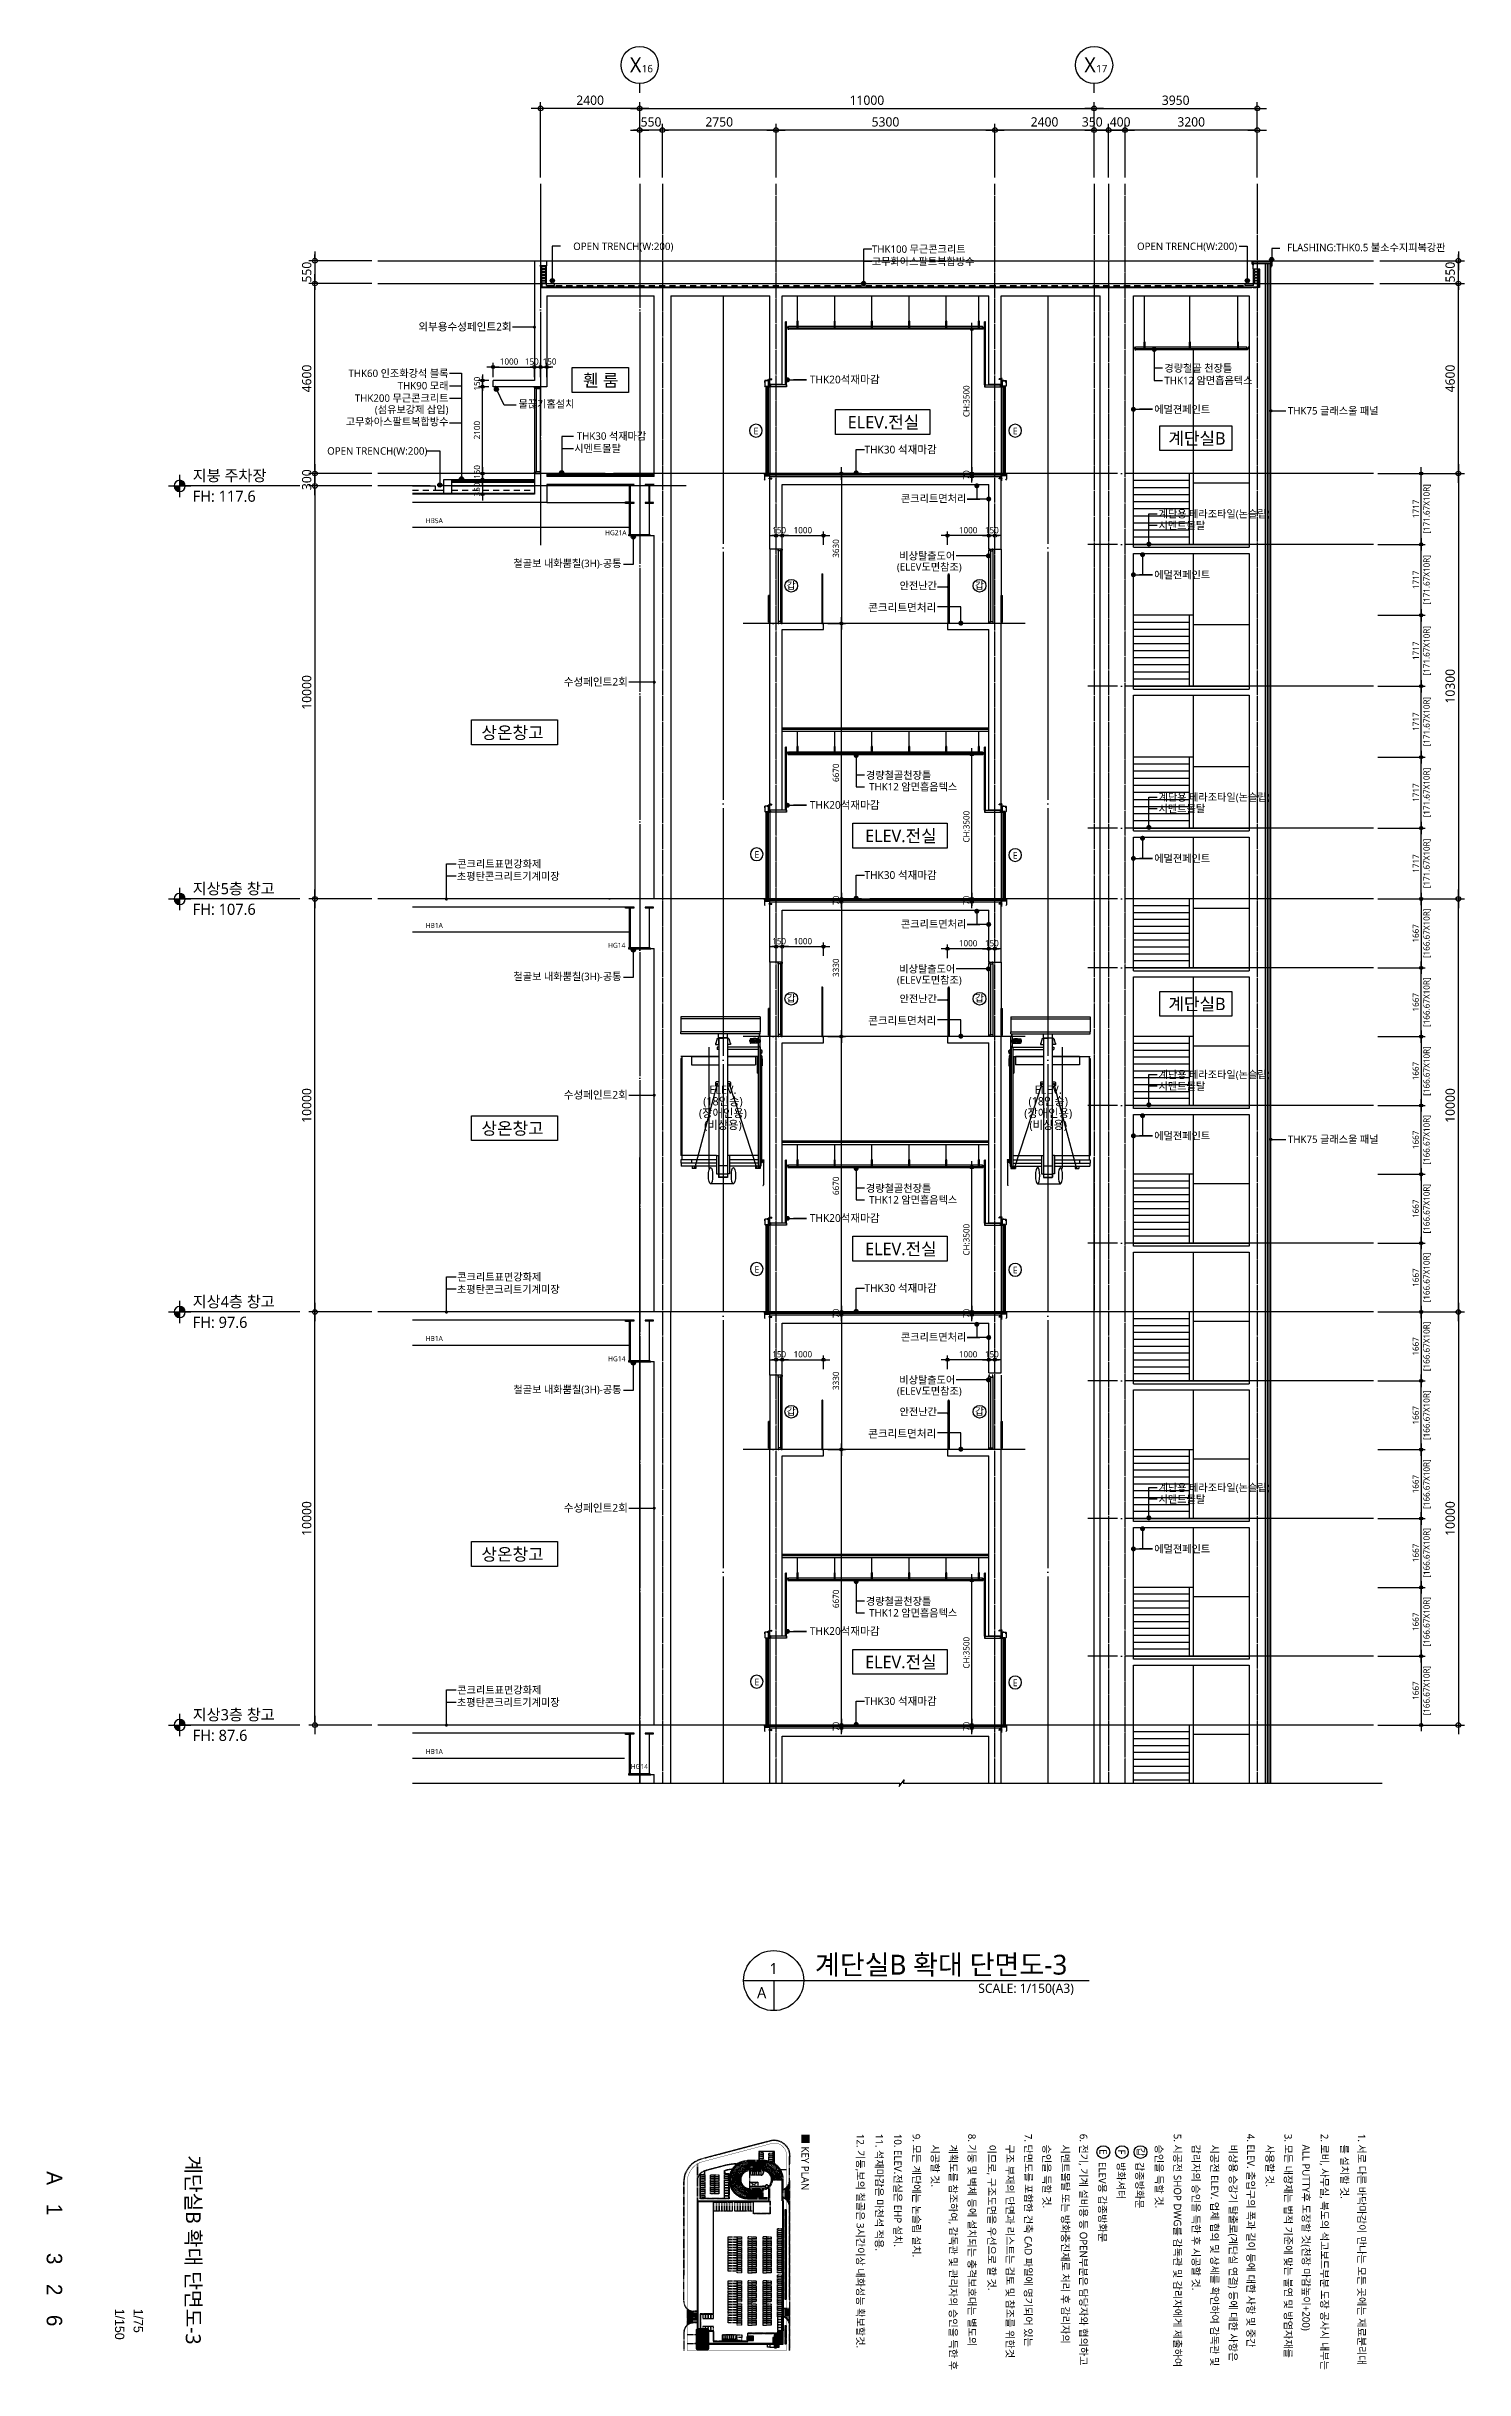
# Model space of a CAD drawing. Header units: millimetres. Extents: x 81033 to 452328, y -17390 to 42241.
# Drawn here: x 370124 to 404452, y -17390 to 38853 of the extents above; entities that cross this region are included whole.
import ezdxf
from ezdxf.enums import TextEntityAlignment as Align

# ---------------------------------------------------------------- set-up
doc = ezdxf.new("R2010")
doc.units = ezdxf.units.MM
doc.header["$LTSCALE"] = 100
doc.header["$MEASUREMENT"] = 0
doc.header["$PDSIZE"] = -10
for name, pattern in [('-HID', [2.5, 1.5, -1]), ('CEN', [62, 60, -1, 0, -1]), ('HID', [2.5, 1.5, -1]), ('HIDDEN', [2, 1, -1]), ('HIDDEN2', [0.1875, 0.125, -0.0625])]:
    doc.linetypes.add(name, pattern=pattern)
doc.layers.get('0').update_dxf_attribs({"linetype": 'CONTINUOUS'})
doc.layers.get('Defpoints').update_dxf_attribs({"color": 171, "linetype": 'CONTINUOUS'})
doc.layers.add('1-골조', color=2, linetype='CONTINUOUS', lineweight=0)
doc.layers.add('A-XXXX-HATC', color=8, linetype='CONTINUOUS', lineweight=18)
for name, color, linetype in [('1-철골', 3, 'CONTINUOUS'), ('A-CORE-ELEV', 5, 'CONTINUOUS'), ('A-DOOR', 4, 'CONTINUOUS'), ('A-ETC', 8, 'CONTINUOUS'), ('A-ETC-9', 9, 'CONTINUOUS'), ('A-FIN-6', 6, 'CONTINUOUS'), ('A-SYM', 7, 'CONTINUOUS'), ('CEN', 1, 'CEN'), ('CEN(ST)', 1, 'CEN'), ('CG-BEAM', 3, 'CONTINUOUS'), ('CON', 2, 'CONTINUOUS'), ('DOOR', 4, 'CONTINUOUS'), ('ELE-8', 8, 'CONTINUOUS'), ('ELE4', 9, 'CONTINUOUS'), ('ELE6', 8, 'CONTINUOUS'), ('ELE9', 9, 'CONTINUOUS'), ('ELEV', 253, 'CONTINUOUS'), ('FIN', 8, 'CONTINUOUS'), ('FIN(THK20 화강석)', 5, 'CONTINUOUS'), ('FIN(패널-T75 글라스울)', 6, 'CONTINUOUS'), ('FIN-2', 9, 'CONTINUOUS'), ('HAT', 253, 'CONTINUOUS'), ('HAT 254', 254, 'CONTINUOUS'), ('HF', 3, 'CONTINUOUS'), ('INS', 251, 'BATTING'), ('LED', 7, 'CONTINUOUS'), ('NDIM', 7, 'CONTINUOUS'), ('SASAC 도면명', 2, 'CONTINUOUS'), ('SYM', 7, 'CONTINUOUS'), ('SYM(AXIS)', 7, 'CONTINUOUS'), ('TEXT', 3, 'CONTINUOUS'), ('TEXT(AXIS)', 2, 'CONTINUOUS'), ('TEXT(MIN)', 7, 'CONTINUOUS'), ('TEXT(NOTE小)', 1, 'CONTINUOUS'), ('TEXT(노트)', 7, 'CONTINUOUS'), ('TEXT(실명)', 3, 'CONTINUOUS'), ('TEXT-TITLE', 6, 'CONTINUOUS'), ('TEXT-기입', 6, 'CONTINUOUS'), ('W', 7, 'CONTINUOUS'), ('WAL', 3, 'CONTINUOUS'), ('wire-meshes', 1, 'CONTINUOUS'), ('XREF', 7, 'CONTINUOUS'), ('방수', 8, 'HIDDEN'), ('하지철물', 5, 'CONTINUOUS')]:
    doc.layers.add(name, color=color, linetype=linetype)
doc.styles.add('CGS', font='cgse', dxfattribs={"bigfont": 'cgs'})
doc.styles.add('나눔바른고딕', font='NanumBarunGothic.ttf')
doc.linetypes.add('BATTING', pattern='A,0.0001,-0.1,[134,ltypeshp.shx,S=0.1,R=0,X=-0.1,Y=0],-0.2,[134,ltypeshp.shx,S=0.1,R=180,X=0.1,Y=0],-0.1', length=0.4001)
doc.dimstyles.new('NDIM 1200', dxfattribs={"dimscale": 75, "dimtxt": 3, "dimasz": 1, "dimexe": 2, "dimexo": 2, "dimgap": 1, "dimtad": 1, "dimdec": 0, "dimdsep": 46, "dimtxsty": 'CGS', "dimblk": 'DOT0', "dimcen": 1, "dimdle": 8, "dimclrd": 256, "dimclre": 256, "dimclrt": 256, "dimadec": 0, "dimazin": 0, "dimtfac": 1, "dimtdec": 0, "dimtix": 1, "dimtmove": 2, "dimatfit": 3, "dimldrblk": 'DOT0', "dimfxl": 1, "dimtolj": 1, "dimtzin": 0, "dimlwd": -1, "dimlwe": -1, "dimarcsym": 0})

msp = doc.modelspace()

# ---------------------------------------------------------------- texts
at = {"layer": 'TEXT', "style": '나눔바른고딕'}
msp.add_text('계단실B 확대 단면도-3', height=480, dxfattribs=at).set_placement((388726.6, -7588), align=Align.MIDDLE_LEFT)
for s, p in [('1', (387728.4, -7682.6)), ('A', (387437.5, -8264.4))]:
    msp.add_text(s, height=270, dxfattribs=at).set_placement(p, align=Align.MIDDLE)
msp.add_text('SCALE: 1/150(A3)', height=225, dxfattribs=at).set_placement((394995, -8046.2), align=Align.TOP_RIGHT)
msp.add_text('12. 기둥,보의 철골은 3시간이상 내화성능 확보할것.', height=180, rotation=270, dxfattribs=at).set_placement((389826.3, -11683.1), align=Align.MIDDLE_LEFT)
at = {"layer": 'TEXT(AXIS)', "style": '나눔바른고딕'}
for s, height, p in [('X', 360, (384386.4, 38405.7)), ('16', 180, (384670.8, 38315.7)), ('X', 360, (395386.4, 38405.7)), ('17', 180, (395670.8, 38315.7))]:
    msp.add_text(s, height=height, dxfattribs=at).set_placement(p, align=Align.MIDDLE)
for s, p in [('지붕 주차장', (373663.4, 28463.9)), ('FH: 117.6', (373663.4, 27963.9)), ('지상5층 창고', (373663.4, 18463.9)), ('FH: 107.6', (373663.4, 17963.9)), ('지상4층 창고', (373663.4, 8463.9)), ('FH: 97.6', (373663.4, 7963.9)), ('지상3층 창고', (373663.4, -1536.1)), ('FH: 87.6', (373663.4, -2036.1))]:
    msp.add_text(s, height=270, dxfattribs=at).set_placement(p, align=Align.MIDDLE_LEFT)
at = {"layer": 'TEXT(MIN)', "style": '나눔바른고딕'}
for s, p in [('OPEN TRENCH(W:200)', (385300.2, 34014.3)), ('OPEN TRENCH(W:200)', (398949, 34014.3)), ('FLASHING:THK0.5 불소수지피복강판', (403991.6, 33984.8)), ('THK60 인조화강석 블록', (379855.7, 30939.2)), ('THK200 무근콘크리트', (379855.7, 30339.2)), ('THK90 모래', (379855.7, 30639.2)), ('고무화아스팔트복합방수', (379855.7, 29767.8)), ('(섬유보강제 삽입)', (379855.7, 30061.2)), ('물끊기홈설치', (382905.2, 30198)), ('THK30 석재마감', (384643.5, 29420.7)), ('OPEN TRENCH(W:200)', (379344.5, 29059.9)), ('시멘트몰탈', (384030.1, 29120.7)), ('철골보 내화뿜칠(3H)-공통', (384045.4, 26338.4)), ('경량철골천장틀', (391542.9, 21209.5)), ('THK12 암면흡음텍스', (392173.1, 20929.5)), ('콘크리트표면강화제', (382102.7, 19063.3)), ('초평탄콘크리트기계미장', (382545.8, 18763.3)), ('철골보 내화뿜칠(3H)-공통', (384045.4, 16338.4)), ('경량철골천장틀', (391542.9, 11209.5)), ('THK12 암면흡음텍스', (392173.1, 10929.5)), ('콘크리트표면강화제', (382102.7, 9063.3)), ('초평탄콘크리트기계미장', (382545.8, 8763.3)), ('철골보 내화뿜칠(3H)-공통', (384045.4, 6338.4)), ('경량철골천장틀', (391542.9, 1209.5, 0)), ('THK12 암면흡음텍스', (392173.1, 929.5, 0)), ('초평탄콘크리트기계미장', (382545.8, -1236.7)), ('콘크리트표면강화제', (382102.7, -936.7))]:
    msp.add_text(s, height=180, dxfattribs=at).set_placement(p, align=Align.MIDDLE_RIGHT)
for s, p in [('THK100 무근콘크리트', (390106.8, 33947.4)), ('고무화아스팔트복합방수', (390103.8, 33647.4)), ('경량철골 천장틀', (397186.5, 31065.9)), ('THK12 암면흡음텍스', (397186.5, 30765.9)), ('에멀젼페인트', (396940.2, 30068)), ('THK75 글래스울 패널', (400176.1, 30033.1)), ('계단용 테라조타일(논슬립)', (397045.7, 27536.6)), ('시멘트몰탈', (397045.7, 27256.6)), ('비상탈출도어', (390768.8, 26519.2)), ('(ELEV도면참조)', (390711, 26252.7)), ('안전난간', (390775.9, 25797.7)), ('에멀젼페인트', (396940.2, 26062)), ('시멘트몰탈', (397045.7, 20398.3)), ('계단용 테라조타일(논슬립)', (397045.7, 20678.3)), ('에멀젼페인트', (396940.2, 19195.3)), ('(ELEV도면참조)', (390711, 16252.7)), ('비상탈출도어', (390768.8, 16519.2)), ('안전난간', (390775.9, 15797.7)), ('계단용 테라조타일(논슬립)', (397045.7, 13961.6)), ('시멘트몰탈', (397045.7, 13681.6)), ('에멀젼페인트', (396940.2, 12478.6)), ('THK75 글래스울 패널', (400176.1, 12395.1)), ('(ELEV도면참조)', (390711, 6302.1, 0)), ('비상탈출도어', (390768.8, 6568.6, 0)), ('안전난간', (390775.9, 5797.7, 0)), ('계단용 테라조타일(논슬립)', (397045.7, 3961.6)), ('시멘트몰탈', (397045.7, 3681.6)), ('에멀젼페인트', (396940.2, 2478.6))]:
    msp.add_text(s, height=180, dxfattribs=at).set_placement(p, align=Align.MIDDLE_LEFT)
for p in [(392390.8, 27908, 0), (392390.8, 17608), (392390.8, 7608, 0)]:
    msp.add_text('콘크리트면처리', height=180, rotation=360, dxfattribs=at).set_placement(p, align=Align.MIDDLE_RIGHT)
at = {"layer": 'TEXT(노트)', "style": '나눔바른고딕'}
for s, height, p in [('외부용수성페인트2회', 187.5, (379126.9, 32067.6)), ('THK30 석재마감', 187.5, (389925.2, 29093.1, 0)), ('HB5A', 120, (379303.5, 27372.4)), ('HG21A', 120, (383646.3, 27081)), ('콘크리트면처리', 187.5, (390017, 25267.8)), ('수성페인트2회', 187.5, (382646.2, 23471.1)), ('THK30 석재마감', 187.5, (389925.2, 18793.1)), ('HB1A', 120, (379303.5, 17572.4)), ('HG14', 120, (383719.4, 17091)), ('콘크리트면처리', 187.5, (390017, 15267.8)), ('수성페인트2회', 187.5, (382646.2, 13471.1)), ('THK30 석재마감', 187.5, (389925.2, 8793.1)), ('HB1A', 120, (379303.5, 7572.4)), ('HG14', 120, (383721.1, 7080.5)), ('콘크리트면처리', 187.5, (390017, 5267.8, 0)), ('수성페인트2회', 187.5, (382646.2, 3471.1)), ('THK30 석재마감', 187.5, (389925.2, -1206.9, 0)), ('HB1A', 120, (379303.5, -2427.6)), ('HG14', 120, (384267.5, -2788.9))]:
    msp.add_text(s, height=height, dxfattribs=at).set_placement(p, align=Align.MIDDLE_LEFT)
for p in [(390292.9, 30789.5), (390292.9, 20489.5), (390292.9, 10489.5), (390292.9, 489.5, 0)]:
    msp.add_text('THK20석재마감', height=187.5, dxfattribs=at).set_placement(p, align=Align.MIDDLE_RIGHT)
for s, p in [('ELEV.', (386499.5, 13595.1, 0)), ('ELEV.', (394374.1, 13595.1, 0)), ('(장애인용)', (386499.5, 13021.7, 0)), ('(18인승)', (386499.5, 13308.4, 0)), ('(장애인용)', (394374.1, 13021.7, 0)), ('(18인승)', (394374.1, 13308.4, 0)), ('(비상용)', (386499.5, 12735.1, 0)), ('(비상용)', (394374.1, 12735.1, 0))]:
    msp.add_text(s, height=200, dxfattribs=at).set_placement(p, align=Align.MIDDLE)
at = {"layer": 'TEXT(실명)', "style": '나눔바른고딕'}
for s, p in [('휀 룸', (383541.8, 30775.2, 0)), ('ELEV.전실', (390386.7, 29760.5, 0)), ('계단실B', (397974.9, 29368.4)), ('상온창고', (381406.8, 22244)), ('ELEV.전실', (390808.2, 19744.7)), ('계단실B', (397974.9, 15674.6)), ('상온창고', (381406.8, 12663.4)), ('ELEV.전실', (390808.2, 9744.7)), ('상온창고', (381406.8, 2351.8)), ('ELEV.전실', (390808.2, -255.3, 0))]:
    msp.add_text(s, height=300, dxfattribs=at).set_placement(p, align=Align.MIDDLE)
at = {"layer": 'TEXT-TITLE', "style": '나눔바른고딕'}
msp.add_text('계단실B 확대 단면도-3', height=360, rotation=270, dxfattribs=at).set_placement((373678.8, -14493.2), align=Align.MIDDLE_CENTER)
at = {"layer": 'TEXT-기입', "style": 'CGS'}
for s, p in [('A', (370317.2, -12755.8)), ('1', (370317.2, -13515.2)), ('3', (370317.2, -14705.8)), ('2', (370317.2, -15455.8)), ('6', (370317.2, -16205.8))]:
    msp.add_text(s, height=375, rotation=270, dxfattribs=at).set_placement(p, align=Align.MIDDLE_CENTER)
for s, p in [('1/150', (371715.7, -15915.3)), ('1/75', (372165.7, -15915.3))]:
    msp.add_text(s, height=225, rotation=270, dxfattribs=at).set_placement(p, align=Align.BOTTOM_LEFT)

# ---------------------------------------------------------------- blocks, each defined once
blk = doc.blocks.new('A$C25f2d0dc')
at = {"layer": '1-골조'}
blk.add_line((0, 0), (300, 0), dxfattribs=at)
at = {"layer": 'A-CORE-ELEV', "color": 6, "linetype": 'Continuous'}
for p, q in [((-120, 78), (-122, 78)), ((-122, 78), (-122, -39)), ((-120, 45), (-120, 86)), ((-120, 78), (-120, -39)), ((-117, 45), (-120, 45)), ((-117, 45), (-117, 86)), ((-31, 90), (-116, 90)), ((-31, 87), (-116, 87)), ((-30, 10), (-32, 10)), ((-32, -45), (-32, 10)), ((-30, -10), (-30, 86)), ((-30, -45), (-30, 10)), ((-10, 2), (-30, 2)), ((-27, -10), (-27, 86)), ((-13, 128), (-14, 129)), ((-14, 128), (-13, 128)), ((-13, 122), (-14, 122)), ((-13, 122), (-14, 121)), ((-13, 128), (-7, 128)), ((-7, 122), (-13, 122)), ((0, 15), (-10, 2)), ((-6, 132), (47, 135)), ((-6, 132), (51, 132)), ((-6, 118), (47, 115)), ((-6, 118), (51, 118)), ((47, 115), (47, 135)), ((51, 118), (51, 132)), ((-105, -60), (-121, -41)), ((-104, -59), (-120, -40)), ((-105, -60), (-104, -59)), ((-30, -45), (-32, -45)), ((-27, -10), (-30, -10)), ((-29, -32), (18, -32)), ((-29, -34), (18, -34)), ((-130, -2165), (-130, -2300)), ((-129, -2165), (-129, -2299)), ((-4, -2190), (-129, -2190)), ((-129, -2206), (-4, -2206)), ((-126, -2193), (-126, -2203)), ((-7, -2193), (-126, -2193)), ((-126, -2203), (-7, -2203)), ((-7, -2193), (-7, -2203)), ((-4, -2190), (-4, -2206)), ((0, -2216), (0, -2160)), ((-113, -2319), (-130, -2300)), ((-112, -2318), (-129, -2299)), ((-113, -2319), (-112, -2318)), ((-15, -2276), (-16, -2275)), ((-16, -2277), (-15, -2276)), ((-15, -2283), (-16, -2282)), ((-15, -2283), (-16, -2283)), ((-15, -2276), (-9, -2276)), ((-9, -2283), (-15, -2283)), ((-8, -2272), (47, -2270)), ((-8, -2272), (51, -2272)), ((-8, -2286), (47, -2289)), ((-8, -2286), (51, -2286)), ((47, -2289), (47, -2270)), ((51, -2286), (51, -2272))]:
    blk.add_line(p, q, dxfattribs=at)
at = {"layer": 'A-CORE-ELEV', "color": 4, "linetype": 'Continuous'}
for p, q in [((-99, -45), (-99, -2149)), ((-99, -45), (-74, -45)), ((-74, -45), (-74, -2149)), ((-62, -45), (-62, -2163)), ((-62, -45), (-37, -45)), ((-37, -45), (-37, -2163)), ((-74, -2149), (-99, -2149)), ((-37, -2163), (-62, -2163))]:
    blk.add_line(p, q, dxfattribs=at)
at = {"layer": 'A-CORE-ELEV', "color": 9, "linetype": 'Continuous'}
blk.add_line((0, -60), (0, -2160), dxfattribs=at)
at = {"layer": 'A-CORE-ELEV', "color": 6, "linetype": 'Continuous'}
for points in [[(-65, 90), (0, 90), (0, 155), (-2, 155, 0.414214), (-6, 151), (-6, 100, -0.414214), (-10, 96), (-61, 96, 0.414214), (-65, 92)], [(17, -27, -0.414214), (19, -29), (19, -30), (-6, -30), (-6, 2), (-5, 2, -0.414214), (-3, 0), (-3, -25, 0.414214), (-1, -27)], [(-8, -2220), (-8, -2334, 0.414214), (-2, -2340), (0, -2340), (0, -2206), (-109, -2206), (-109, -2208, 0.414214), (-103, -2214), (-14, -2214, -0.414214)]]:
    blk.add_lwpolyline(points, format="xyb", close=True, dxfattribs=at)
for points in [[(-14, 128), (-18, 128), (-18, 122), (-14, 122)], [(-7, 118), (-13, 118), (-14, 119), (-14, 131), (-13, 132), (-7, 132)], [(-6, 116), (-7, 116), (-7, 134), (-6, 134)], [(-16, -2276), (-20, -2276), (-20, -2283), (-16, -2283)], [(-9, -2286), (-15, -2286), (-16, -2285), (-16, -2273), (-15, -2272), (-9, -2272)], [(-8, -2289), (-9, -2289), (-9, -2270), (-8, -2270)]]:
    blk.add_lwpolyline(points, dxfattribs=at)
for points in [[(18, -58), (-29, -58), (-29, -32), (-20, -32), (-20, -30), (-30, -30), (-30, -60), (20, -60), (20, -30), (10, -30), (10, -32), (18, -32)], [(-106, -2160), (-101, -2160), (-101, -2162), (-95, -2162), (-95, -2160), (-89, -2160), (-89, -2162), (-84, -2162), (-84, -2160), (-78, -2160), (-78, -2162), (-72, -2162), (-72, -2160), (-64, -2160), (-64, -2171), (-33, -2171), (-33, -2160), (-5, -2160), (-5, -2165), (-10, -2165), (-10, -2176), (-5, -2176), (-5, -2185), (-15, -2185), (-15, -2171), (-27, -2171), (-27, -2185), (-82, -2185), (-82, -2176), (-72, -2176), (-72, -2171), (-115, -2171), (-115, -2176), (-105, -2176), (-105, -2185), (-129, -2185), (-129, -2165), (-130, -2165), (-130, -2163), (-128, -2160), (-112, -2160), (-112, -2162), (-106, -2162)]]:
    blk.add_lwpolyline(points, close=True, dxfattribs=at)
blk.add_circle((-3, -2166), 2.5, dxfattribs=at)
for centre, radius, start, end in [((-116, 86), 4, 90, 180), ((-116, 86), 1, 90, 180), ((-31, 86), 4, 0, 90), ((-31, 86), 1, 0, 90), ((-119, -39), 2.5, 180, 220), ((-119, -39), 1, 180, 220), ((-3, -2157), 3.63, 226.3972, 313.6028)]:
    blk.add_arc(centre, radius, start, end, dxfattribs=at)
at = {"layer": 'A-FIN-6'}
for p, q in [((400, -10), (-6, -10)), ((398, -12), (-6, -12)), ((398, -58), (20, -58)), ((400, -60), (20, -60)), ((398, -12), (398, -58)), ((400, -10), (400, -60))]:
    blk.add_line(p, q, dxfattribs=at)
blk = doc.blocks.new('ELEV비상도어1')
at = {"color": 252, "linetype": 'Continuous'}
for p, q in [((162556, 62412), (162556, 63062)), ((162586, 63062), (162556, 63062)), ((162586, 63032), (162556, 63032)), ((162559, 62412), (162559, 63062)), ((162583, 62412), (162583, 63062)), ((162586, 62412), (162586, 63062)), ((162586, 62752), (162556, 62752)), ((162586, 62722), (162556, 62722)), ((162586, 62442), (162556, 62442)), ((162586, 62412), (162556, 62412))]:
    blk.add_line(p, q, dxfattribs=at)
at = {"layer": 'A-DOOR', "color": 8, "linetype": 'Continuous'}
for p, q in [((162586, 64182), (162586, 62382)), ((162786, 64152), (162786, 62412))]:
    blk.add_line(p, q, dxfattribs=at)
at = {"layer": 'A-DOOR', "linetype": 'Continuous'}
for points in [[(162856, 64182), (162886, 64182), (162886, 64152), (162846, 64152), (162846, 64137), (162786, 64137), (162786, 64152), (162786, 64182), (162806, 64182)], [(162856, 62382), (162886, 62382), (162886, 62412), (162846, 62412), (162846, 62427), (162786, 62427), (162786, 62412), (162786, 62382), (162806, 62382)]]:
    blk.add_lwpolyline(points, dxfattribs=at)
blk.add_lwpolyline([(162886, 64152), (162846, 64152), (162846, 62412), (162886, 62412)], close=True, dxfattribs=at)
blk = doc.blocks.new('DOT0')
blk.add_line((-3, 0), (3, 0))
at = {"color": 6}
blk.add_circle((0, 0), 0.75, dxfattribs=at)
blk = doc.blocks.new('*D1056')
at = {"layer": 'Defpoints', "color": 0, "ltscale": 0.4, "transparency": 16777216}
for p in [(392100, 21714), (392525, 21714), (392100, 18214)]:
    blk.add_point(p, dxfattribs=at)
at = {"layer": 'NDIM', "ltscale": 0.4, "transparency": 16777216}
for p, q in [((392200, 21714), (392625, 21714)), ((392525, 18264), (392525, 21664)), ((392200, 18214), (392625, 18214))]:
    blk.add_line(p, q, dxfattribs=at)
at = {"layer": 'NDIM', "ltscale": 0.4, "transparency": 16777216, "xscale": 50, "yscale": 50, "zscale": 50}
for p, rotation in [((392525, 21714), 90), ((392525, 18214), 270)]:
    blk.add_blockref('DOT0', p, dxfattribs=dict(at, rotation=rotation))
at = {"layer": 'NDIM', "ltscale": 0.4, "transparency": 16777216, "insert": (392394, 19964), "char_height": 150, "attachment_point": 5, "rotation": 90, "style": '나눔바른고딕'}
blk.add_mtext('\\A1;CH:3500', dxfattribs=at)
blk = doc.blocks.new('*D1057')
at = {"layer": 'Defpoints', "color": 0, "ltscale": 0.4, "transparency": 16777216}
for p in [(392100, 18214), (392100, 18144), (392525, 18144)]:
    blk.add_point(p, dxfattribs=at)
at = {"layer": 'NDIM', "ltscale": 0.4, "transparency": 16777216}
for p, q in [((392200, 18214), (392625, 18214)), ((392200, 18144), (392625, 18144)), ((392525, 18264), (392525, 18314)), ((392525, 18214), (392525, 18144)), ((392525, 18094), (392525, 18044))]:
    blk.add_line(p, q, dxfattribs=at)
at = {"layer": 'NDIM', "ltscale": 0.4, "transparency": 16777216, "xscale": 50, "yscale": 50, "zscale": 50}
for p, rotation in [((392525, 18214), 270), ((392525, 18144), 90)]:
    blk.add_blockref('DOT0', p, dxfattribs=dict(at, rotation=rotation))
at = {"layer": 'NDIM', "ltscale": 0.4, "transparency": 16777216, "insert": (392394, 18179), "char_height": 150, "attachment_point": 5, "rotation": 90, "style": '나눔바른고딕'}
blk.add_mtext('\\A1;70', dxfattribs=at)
blk = doc.blocks.new('*D1058')
at = {"layer": 'Defpoints', "color": 0, "ltscale": 0.4, "transparency": 16777216}
for p in [(388942, 24884), (389367, 24884), (388942, 18214)]:
    blk.add_point(p, dxfattribs=at)
at = {"layer": 'NDIM', "ltscale": 0.4, "transparency": 16777216}
for p, q in [((389042, 24884), (389467, 24884)), ((389367, 18264), (389367, 24834)), ((389042, 18214), (389467, 18214))]:
    blk.add_line(p, q, dxfattribs=at)
at = {"layer": 'NDIM', "ltscale": 0.4, "transparency": 16777216, "xscale": 50, "yscale": 50, "zscale": 50}
for p, rotation in [((389367, 24884), 90), ((389367, 18214), 270)]:
    blk.add_blockref('DOT0', p, dxfattribs=dict(at, rotation=rotation))
at = {"layer": 'NDIM', "ltscale": 0.4, "transparency": 16777216, "insert": (389236, 21269), "char_height": 150, "attachment_point": 5, "rotation": 90, "style": '나눔바른고딕'}
blk.add_mtext('\\A1;6670', dxfattribs=at)
blk = doc.blocks.new('*D1059')
at = {"layer": 'Defpoints', "color": 0, "ltscale": 0.4, "transparency": 16777216}
for p in [(388942, 18214), (388942, 18144), (389367, 18144)]:
    blk.add_point(p, dxfattribs=at)
at = {"layer": 'NDIM', "ltscale": 0.4, "transparency": 16777216}
for p, q in [((389042, 18214), (389467, 18214)), ((389042, 18144), (389467, 18144)), ((389367, 18264), (389367, 18314)), ((389367, 18214), (389367, 18144)), ((389367, 18094), (389367, 18044))]:
    blk.add_line(p, q, dxfattribs=at)
at = {"layer": 'NDIM', "ltscale": 0.4, "transparency": 16777216, "xscale": 50, "yscale": 50, "zscale": 50}
for p, rotation in [((389367, 18214), 270), ((389367, 18144), 90)]:
    blk.add_blockref('DOT0', p, dxfattribs=dict(at, rotation=rotation))
at = {"layer": 'NDIM', "ltscale": 0.4, "transparency": 16777216, "insert": (389236, 18179), "char_height": 150, "attachment_point": 5, "rotation": 90, "style": '나눔바른고딕'}
blk.add_mtext('\\A1;70', dxfattribs=at)
blk = doc.blocks.new('*D1060')
at = {"layer": 'Defpoints', "color": 0, "ltscale": 0.4, "transparency": 16777216}
for p in [(388942, 28514, 0), (388942, 24884), (389367, 24884)]:
    blk.add_point(p, dxfattribs=at)
at = {"layer": 'NDIM', "ltscale": 0.4, "transparency": 16777216}
for p, q in [((389042, 28514), (389467, 28514)), ((389367, 28464), (389367, 24934)), ((389042, 24884), (389467, 24884))]:
    blk.add_line(p, q, dxfattribs=at)
at = {"layer": 'NDIM', "ltscale": 0.4, "transparency": 16777216, "xscale": 50, "yscale": 50, "zscale": 50}
for p, rotation in [((389367, 28514), 90), ((389367, 24884), 270)]:
    blk.add_blockref('DOT0', p, dxfattribs=dict(at, rotation=rotation))
at = {"layer": 'NDIM', "ltscale": 0.4, "transparency": 16777216, "insert": (389236, 26699), "char_height": 150, "attachment_point": 5, "rotation": 90, "style": '나눔바른고딕'}
blk.add_mtext('\\A1;3630', dxfattribs=at)
blk = doc.blocks.new('*D1061')
at = {"layer": 'Defpoints', "color": 0, "ltscale": 0.4, "transparency": 16777216}
for p in [(388935, 27009), (387935, 26684), (388935, 26684)]:
    blk.add_point(p, dxfattribs=at)
at = {"layer": 'NDIM', "ltscale": 0.4, "transparency": 16777216}
for p, q in [((387935, 26784), (387935, 27109)), ((387985, 27009), (388885, 27009)), ((388935, 26784), (388935, 27109))]:
    blk.add_line(p, q, dxfattribs=at)
at = {"layer": 'NDIM', "ltscale": 0.4, "transparency": 16777216, "xscale": 50, "yscale": 50, "zscale": 50, "rotation": 180}
blk.add_blockref('DOT0', (387935, 27009), dxfattribs=at)
at = {"layer": 'NDIM', "ltscale": 0.4, "transparency": 16777216, "xscale": 50, "yscale": 50, "zscale": 50}
blk.add_blockref('DOT0', (388935, 27009), dxfattribs=at)
at = {"layer": 'NDIM', "ltscale": 0.4, "transparency": 16777216, "insert": (388435, 27141), "char_height": 150, "attachment_point": 5, "style": '나눔바른고딕'}
blk.add_mtext('\\A1;1000', dxfattribs=at)
blk = doc.blocks.new('*D1062')
at = {"layer": 'Defpoints', "color": 0, "ltscale": 0.4, "transparency": 16777216}
for p in [(387935, 27009), (387785, 26684), (387935, 26684)]:
    blk.add_point(p, dxfattribs=at)
at = {"layer": 'NDIM', "ltscale": 0.4, "transparency": 16777216}
for p, q in [((387735, 27009), (387685, 27009)), ((387785, 26784), (387785, 27109)), ((387785, 27009), (387935, 27009)), ((387935, 26784), (387935, 27109)), ((387985, 27009), (388035, 27009))]:
    blk.add_line(p, q, dxfattribs=at)
at = {"layer": 'NDIM', "ltscale": 0.4, "transparency": 16777216, "xscale": 50, "yscale": 50, "zscale": 50}
blk.add_blockref('DOT0', (387785, 27009), dxfattribs=at)
at = {"layer": 'NDIM', "ltscale": 0.4, "transparency": 16777216, "xscale": 50, "yscale": 50, "zscale": 50, "rotation": 180}
blk.add_blockref('DOT0', (387935, 27009), dxfattribs=at)
at = {"layer": 'NDIM', "ltscale": 0.4, "transparency": 16777216, "insert": (387860, 27141), "char_height": 150, "attachment_point": 5, "style": '나눔바른고딕'}
blk.add_mtext('\\A1;150', dxfattribs=at)
blk = doc.blocks.new('*D1063')
at = {"layer": 'Defpoints', "color": 0, "ltscale": 0.4, "transparency": 16777216}
for p in [(391935, 27009), (391935, 26684), (392935, 26684)]:
    blk.add_point(p, dxfattribs=at)
at = {"layer": 'NDIM', "ltscale": 0.4, "transparency": 16777216}
for p, q in [((391935, 26784), (391935, 27109)), ((392885, 27009), (391985, 27009)), ((392935, 26784), (392935, 27109))]:
    blk.add_line(p, q, dxfattribs=at)
at = {"layer": 'NDIM', "ltscale": 0.4, "transparency": 16777216, "xscale": 50, "yscale": 50, "zscale": 50, "rotation": 180}
blk.add_blockref('DOT0', (391935, 27009), dxfattribs=at)
at = {"layer": 'NDIM', "ltscale": 0.4, "transparency": 16777216, "xscale": 50, "yscale": 50, "zscale": 50}
blk.add_blockref('DOT0', (392935, 27009), dxfattribs=at)
at = {"layer": 'NDIM', "ltscale": 0.4, "transparency": 16777216, "insert": (392435, 27141), "char_height": 150, "attachment_point": 5, "style": '나눔바른고딕'}
blk.add_mtext('\\A1;1000', dxfattribs=at)
blk = doc.blocks.new('*D1064')
at = {"layer": 'Defpoints', "color": 0, "ltscale": 0.4, "transparency": 16777216}
for p in [(392935, 27009), (392935, 26684), (393085, 26684)]:
    blk.add_point(p, dxfattribs=at)
at = {"layer": 'NDIM', "ltscale": 0.4, "transparency": 16777216}
for p, q in [((392885, 27009), (392835, 27009)), ((392935, 26784), (392935, 27109)), ((393085, 27009), (392935, 27009)), ((393085, 26784), (393085, 27109)), ((393135, 27009), (393185, 27009))]:
    blk.add_line(p, q, dxfattribs=at)
at = {"layer": 'NDIM', "ltscale": 0.4, "transparency": 16777216, "xscale": 50, "yscale": 50, "zscale": 50}
blk.add_blockref('DOT0', (392935, 27009), dxfattribs=at)
at = {"layer": 'NDIM', "ltscale": 0.4, "transparency": 16777216, "xscale": 50, "yscale": 50, "zscale": 50, "rotation": 180}
blk.add_blockref('DOT0', (393085, 27009), dxfattribs=at)
at = {"layer": 'NDIM', "ltscale": 0.4, "transparency": 16777216, "insert": (393010, 27141), "char_height": 150, "attachment_point": 5, "style": '나눔바른고딕'}
blk.add_mtext('\\A1;150', dxfattribs=at)
blk = doc.blocks.new('*D1065')
at = {"layer": 'Defpoints', "color": 0, "ltscale": 0.4, "transparency": 16777216}
for p in [(378147, 28214), (376622, 18214), (378147, 18214)]:
    blk.add_point(p, dxfattribs=at)
at = {"layer": 'NDIM', "ltscale": 0.4, "transparency": 16777216}
for p, q in [((377997, 28214), (376472, 28214)), ((376622, 28139), (376622, 18289)), ((377997, 18214), (376472, 18214))]:
    blk.add_line(p, q, dxfattribs=at)
at = {"layer": 'NDIM', "ltscale": 0.4, "transparency": 16777216, "xscale": 75, "yscale": 75, "zscale": 75}
for p, rotation in [((376622, 28214), 90), ((376622, 18214), 270)]:
    blk.add_blockref('DOT0', p, dxfattribs=dict(at, rotation=rotation))
at = {"layer": 'NDIM', "ltscale": 0.4, "transparency": 16777216, "insert": (376425, 23214), "char_height": 225, "attachment_point": 5, "rotation": 90, "style": '나눔바른고딕'}
blk.add_mtext('\\A1;10000', dxfattribs=at)
blk = doc.blocks.new('A$C52140DF3')
at = {"layer": 'ELEV'}
for p, q in [((38, 3500, 0), (38, 3137, 0)), ((38, 3500, 0), (1963, 3500, 0)), ((38, 3450, 0), (1963, 3450, 0)), ((1963, 3500, 0), (1963, 3137, 0)), ((36, 2914, 0), (309, 2914, 0)), ((38, 3087, 0), (38, 3137, 0)), ((38, 3137, 0), (1963, 3137, 0)), ((38, 3087, 0), (1963, 3087, 0)), ((41, 2760, 0), (41, 3030, 0)), ((81, 3030, 0), (41, 3030, 0)), ((81, 3027, 0), (41, 3027, 0)), ((43, 2943, 0), (45, 2943, 0)), ((43, 2943, 0), (43, 2885, 0)), ((43, 2885, 0), (45, 2885, 0)), ((48, 2934, 0), (45, 2943, 0)), ((48, 2894, 0), (45, 2885, 0)), ((48, 2934, 0), (52, 2934, 0)), ((48, 2894, 0), (52, 2894, 0)), ((52, 2934, 0), (55, 2943, 0)), ((52, 2894, 0), (55, 2885, 0)), ((54, 3030, 0), (54, 3036, 0)), ((55, 3037, 0), (56, 3037, 0)), ((68, 3037, 0), (55, 3037, 0)), ((56, 3035, 0), (55, 3035, 0)), ((55, 2943, 0), (57, 2943, 0)), ((55, 2885, 0), (57, 2885, 0)), ((56, 3037, 0), (56, 3036, 0)), ((56, 3036, 0), (57, 3036, 0)), ((57, 3036, 0), (56, 3035, 0)), ((56, 3035, 0), (56, 3035, 0)), ((58, 3066, 0), (57, 3065, 0)), ((57, 3065, 0), (57, 3037, 0)), ((67, 3065, 0), (57, 3065, 0)), ((57, 3030, 0), (57, 3036, 0)), ((57, 3036, 0), (59, 3036, 0)), ((57, 3030, 0), (57, 3027, 0)), ((57, 2943, 0), (57, 2885, 0)), ((57, 2930, 0), (74, 2930, 0)), ((57, 2898, 0), (74, 2898, 0)), ((58, 3066, 0), (58, 3037, 0)), ((66, 3066, 0), (58, 3066, 0)), ((58, 3030, 0), (58, 3027, 0)), ((59, 3036, 0), (61, 3037, 0)), ((61, 3037, 0), (63, 3037, 0)), ((63, 3037, 0), (65, 3036, 0)), ((65, 3036, 0), (67, 3036, 0)), ((66, 3066, 0), (67, 3065, 0)), ((66, 3066, 0), (66, 3037, 0)), ((66, 3030, 0), (66, 3027, 0)), ((67, 3065, 0), (67, 3037, 0)), ((68, 3037, 0), (67, 3036, 0)), ((67, 3036, 0), (67, 3036, 0)), ((67, 3036, 0), (67, 3035, 0)), ((67, 3030, 0), (67, 3036, 0)), ((67, 3035, 0), (67, 3035, 0)), ((67, 3035, 0), (68, 3035, 0)), ((67, 3030, 0), (67, 3027, 0)), ((70, 3030, 0), (70, 3036, 0)), ((74, 2930, 0), (74, 2898, 0)), ((74, 2930, 0), (75, 2929, 0)), ((74, 2898, 0), (75, 2899, 0)), ((75, 2929, 0), (75, 2899, 0)), ((77, 2922, 0), (78, 2923, 0)), ((77, 2922, 0), (77, 2905, 0)), ((77, 2905, 0), (78, 2904, 0)), ((78, 2923, 0), (78, 2904, 0)), ((78, 2923, 0), (81, 2923, 0)), ((78, 2904, 0), (81, 2904, 0)), ((81, 2760, 0), (81, 3030, 0)), ((81, 2959, 0), (81, 2869, 0)), ((81, 2959, 0), (84, 2959, 0)), ((81, 2869, 0), (84, 2869, 0)), ((84, 2966, 0), (84, 2861, 0)), ((84, 2966, 0), (277, 2966, 0)), ((84, 2861, 0), (87, 2861, 0)), ((87, 2861, 0), (87, 2859, 0)), ((87, 2859, 0), (141, 2859, 0)), ((94, 2966, 0), (94, 2859, 0)), ((127, 2957, 0), (94, 2957, 0)), ((94, 2949, 0), (94, 2950, 0)), ((94, 2950, 0), (94, 2950, 0)), ((95, 2948, 0), (94, 2949, 0)), ((94, 2949, 0), (94, 2949, 0)), ((94, 2878, 0), (94, 2879, 0)), ((94, 2879, 0), (94, 2879, 0)), ((94, 2879, 0), (95, 2879, 0)), ((94, 2878, 0), (94, 2878, 0)), ((127, 2871, 0), (94, 2871, 0)), ((94, 2863, 0), (108, 2863, 0)), ((96, 2948, 0), (95, 2948, 0)), ((95, 2879, 0), (96, 2880, 0)), ((96, 2948, 0), (131, 2948, 0)), ((96, 2880, 0), (131, 2880, 0)), ((108, 2864, 0), (108, 2863, 0)), ((108, 2864, 0), (131, 2864, 0)), ((132, 2962, 0), (127, 2962, 0)), ((127, 2961, 0), (127, 2962, 0)), ((127, 2961, 0), (127, 2953, 0)), ((127, 2960, 0), (127, 2961, 0)), ((127, 2961, 0), (127, 2961, 0)), ((127, 2959, 0), (127, 2960, 0)), ((127, 2960, 0), (127, 2960, 0)), ((132, 2959, 0), (127, 2959, 0)), ((127, 2958, 0), (127, 2959, 0)), ((127, 2957, 0), (127, 2958, 0)), ((127, 2956, 0), (127, 2957, 0)), ((127, 2955, 0), (127, 2956, 0)), ((127, 2954, 0), (127, 2955, 0)), ((132, 2954, 0), (127, 2954, 0)), ((127, 2953, 0), (127, 2954, 0)), ((127, 2954, 0), (127, 2954, 0)), ((127, 2953, 0), (127, 2953, 0)), ((127, 2952, 0), (127, 2953, 0)), ((127, 2951, 0), (127, 2952, 0)), ((132, 2951, 0), (127, 2951, 0)), ((132, 2876, 0), (127, 2876, 0)), ((127, 2875, 0), (127, 2876, 0)), ((127, 2876, 0), (127, 2876, 0)), ((127, 2867, 0), (127, 2875, 0)), ((127, 2874, 0), (127, 2875, 0)), ((127, 2875, 0), (127, 2875, 0)), ((132, 2874, 0), (127, 2874, 0)), ((127, 2873, 0), (127, 2874, 0)), ((127, 2874, 0), (127, 2874, 0)), ((127, 2872, 0), (127, 2873, 0)), ((127, 2871, 0), (127, 2872, 0)), ((127, 2870, 0), (127, 2871, 0)), ((127, 2869, 0), (127, 2870, 0)), ((132, 2869, 0), (127, 2869, 0)), ((127, 2868, 0), (127, 2869, 0)), ((127, 2867, 0), (127, 2868, 0)), ((127, 2868, 0), (127, 2868, 0)), ((127, 2866, 0), (127, 2867, 0)), ((132, 2866, 0), (127, 2866, 0)), ((127, 2866, 0), (127, 2866, 0)), ((132, 2948, 0), (131, 2948, 0)), ((131, 2880, 0), (132, 2880, 0)), ((132, 2864, 0), (131, 2864, 0)), ((132, 2962, 0), (132, 2951, 0)), ((132, 2962, 0), (132, 2951, 0)), ((133, 2962, 0), (132, 2962, 0)), ((133, 2951, 0), (132, 2951, 0)), ((133, 2949, 0), (132, 2948, 0)), ((132, 2948, 0), (132, 2948, 0)), ((132, 2880, 0), (132, 2879, 0)), ((132, 2879, 0), (133, 2879, 0)), ((133, 2877, 0), (132, 2877, 0)), ((132, 2866, 0), (132, 2877, 0)), ((132, 2866, 0), (132, 2876, 0)), ((133, 2866, 0), (132, 2866, 0)), ((133, 2865, 0), (132, 2864, 0)), ((132, 2864, 0), (132, 2864, 0)), ((133, 2966, 0), (133, 2950, 0)), ((133, 2951, 0), (133, 2962, 0)), ((133, 2950, 0), (133, 2949, 0)), ((133, 2949, 0), (133, 2949, 0)), ((133, 2879, 0), (133, 2878, 0)), ((133, 2878, 0), (133, 2878, 0)), ((133, 2878, 0), (133, 2866, 0)), ((133, 2866, 0), (133, 2865, 0)), ((133, 2865, 0), (133, 2865, 0)), ((141, 2969, 0), (202, 2969, 0)), ((141, 2969, 0), (141, 2859, 0)), ((141, 2862, 0), (202, 2862, 0)), ((177, 2924, 0), (178, 2924, 0)), ((177, 2924, 0), (177, 2904, 0)), ((177, 2904, 0), (178, 2904, 0)), ((178, 2941, 0), (179, 2942, 0)), ((178, 2940, 0), (178, 2941, 0)), ((178, 2941, 0), (178, 2941, 0)), ((178, 2940, 0), (178, 2888, 0)), ((178, 2887, 0), (178, 2888, 0)), ((179, 2886, 0), (178, 2887, 0)), ((178, 2887, 0), (178, 2887, 0)), ((179, 2942, 0), (180, 2942, 0)), ((180, 2885, 0), (179, 2886, 0)), ((180, 2942, 0), (181, 2943, 0)), ((181, 2885, 0), (180, 2885, 0)), ((181, 2943, 0), (230, 2943, 0)), ((181, 2885, 0), (230, 2885, 0)), ((202, 2969, 0), (202, 2943, 0)), ((202, 2885, 0), (202, 2859, 0)), ((202, 2859, 0), (246, 2859, 0)), ((210, 2966, 0), (210, 2950, 0)), ((210, 2962, 0), (211, 2962, 0)), ((210, 2951, 0), (210, 2962, 0)), ((210, 2951, 0), (211, 2951, 0)), ((210, 2949, 0), (210, 2950, 0)), ((210, 2950, 0), (210, 2950, 0)), ((211, 2948, 0), (210, 2949, 0)), ((210, 2949, 0), (210, 2949, 0)), ((210, 2878, 0), (210, 2879, 0)), ((210, 2879, 0), (210, 2879, 0)), ((210, 2879, 0), (211, 2879, 0)), ((210, 2878, 0), (210, 2865, 0)), ((210, 2878, 0), (210, 2878, 0)), ((210, 2877, 0), (211, 2877, 0)), ((210, 2866, 0), (211, 2866, 0)), ((210, 2864, 0), (210, 2865, 0)), ((210, 2865, 0), (210, 2865, 0)), ((211, 2863, 0), (210, 2864, 0)), ((210, 2864, 0), (210, 2864, 0)), ((211, 2962, 0), (211, 2951, 0)), ((211, 2962, 0), (216, 2962, 0)), ((211, 2951, 0), (216, 2951, 0)), ((212, 2948, 0), (211, 2948, 0)), ((211, 2879, 0), (212, 2880, 0)), ((211, 2866, 0), (211, 2877, 0)), ((211, 2876, 0), (216, 2876, 0)), ((211, 2866, 0), (216, 2866, 0)), ((212, 2863, 0), (211, 2863, 0)), ((212, 2962, 0), (212, 2951, 0)), ((212, 2959, 0), (216, 2959, 0)), ((212, 2954, 0), (216, 2954, 0)), ((277, 2948, 0), (212, 2948, 0)), ((239, 2880, 0), (212, 2880, 0)), ((212, 2866, 0), (212, 2876, 0)), ((212, 2874, 0), (216, 2874, 0)), ((212, 2869, 0), (216, 2869, 0)), ((212, 2863, 0), (240, 2863, 0)), ((216, 2962, 0), (216, 2961, 0)), ((216, 2961, 0), (216, 2953, 0)), ((216, 2961, 0), (216, 2961, 0)), ((216, 2961, 0), (216, 2960, 0)), ((216, 2960, 0), (216, 2960, 0)), ((216, 2960, 0), (216, 2959, 0)), ((216, 2959, 0), (216, 2958, 0)), ((216, 2958, 0), (216, 2957, 0)), ((216, 2957, 0), (216, 2956, 0)), ((216, 2957, 0), (277, 2957, 0)), ((216, 2956, 0), (216, 2955, 0)), ((216, 2955, 0), (216, 2954, 0)), ((216, 2954, 0), (216, 2954, 0)), ((216, 2954, 0), (216, 2953, 0)), ((216, 2953, 0), (216, 2952, 0)), ((216, 2952, 0), (216, 2952, 0)), ((216, 2952, 0), (216, 2951, 0)), ((216, 2876, 0), (216, 2876, 0)), ((216, 2876, 0), (216, 2875, 0)), ((216, 2875, 0), (216, 2875, 0)), ((216, 2875, 0), (216, 2874, 0)), ((216, 2867, 0), (216, 2875, 0)), ((216, 2874, 0), (216, 2874, 0)), ((216, 2874, 0), (216, 2873, 0)), ((216, 2873, 0), (216, 2872, 0)), ((216, 2872, 0), (216, 2871, 0)), ((242, 2871, 0), (216, 2871, 0)), ((216, 2871, 0), (216, 2870, 0)), ((216, 2870, 0), (216, 2869, 0)), ((216, 2869, 0), (216, 2868, 0)), ((216, 2868, 0), (216, 2868, 0)), ((216, 2868, 0), (216, 2867, 0)), ((216, 2867, 0), (216, 2866, 0)), ((216, 2866, 0), (216, 2866, 0)), ((230, 2943, 0), (231, 2943, 0)), ((231, 2885, 0), (230, 2885, 0)), ((231, 2943, 0), (231, 2942, 0)), ((231, 2942, 0), (232, 2942, 0)), ((232, 2886, 0), (231, 2885, 0)), ((231, 2885, 0), (231, 2885, 0)), ((232, 2942, 0), (233, 2941, 0)), ((232, 2941, 0), (233, 2942, 0)), ((233, 2940, 0), (232, 2941, 0)), ((232, 2941, 0), (232, 2941, 0)), ((232, 2887, 0), (233, 2888, 0)), ((233, 2886, 0), (232, 2887, 0)), ((232, 2887, 0), (232, 2887, 0)), ((233, 2887, 0), (232, 2886, 0)), ((233, 2942, 0), (234, 2942, 0)), ((233, 2941, 0), (233, 2940, 0)), ((233, 2940, 0), (233, 2888, 0)), ((233, 2940, 0), (233, 2888, 0)), ((233, 2888, 0), (233, 2887, 0)), ((234, 2885, 0), (233, 2886, 0)), ((234, 2942, 0), (236, 2943, 0)), ((236, 2885, 0), (234, 2885, 0)), ((264, 2943, 0), (236, 2943, 0)), ((264, 2885, 0), (236, 2885, 0)), ((239, 2880, 0), (240, 2880, 0)), ((240, 2880, 0), (241, 2879, 0)), ((241, 2863, 0), (240, 2863, 0)), ((241, 2879, 0), (241, 2879, 0)), ((241, 2879, 0), (242, 2878, 0)), ((242, 2864, 0), (241, 2863, 0)), ((241, 2863, 0), (241, 2863, 0)), ((242, 2878, 0), (242, 2877, 0)), ((242, 2877, 0), (242, 2865, 0)), ((242, 2865, 0), (242, 2864, 0)), ((242, 2864, 0), (242, 2864, 0)), ((247, 2859, 0), (246, 2859, 0)), ((248, 2859, 0), (247, 2859, 0)), ((249, 2860, 0), (248, 2859, 0)), ((249, 2878, 0), (250, 2879, 0)), ((249, 2877, 0), (249, 2878, 0)), ((249, 2877, 0), (249, 2877, 0)), ((249, 2877, 0), (249, 2862, 0)), ((277, 2871, 0), (249, 2871, 0)), ((249, 2862, 0), (249, 2861, 0)), ((249, 2861, 0), (249, 2860, 0)), ((249, 2861, 0), (277, 2861, 0)), ((250, 2879, 0), (251, 2879, 0)), ((251, 2879, 0), (252, 2880, 0)), ((252, 2880, 0), (277, 2880, 0)), ((264, 2943, 0), (265, 2943, 0)), ((265, 2885, 0), (264, 2885, 0)), ((265, 2943, 0), (266, 2942, 0)), ((266, 2885, 0), (265, 2885, 0)), ((266, 2942, 0), (267, 2942, 0)), ((267, 2886, 0), (266, 2885, 0)), ((267, 2942, 0), (267, 2941, 0)), ((267, 2941, 0), (267, 2940, 0)), ((267, 2940, 0), (267, 2888, 0)), ((267, 2888, 0), (267, 2887, 0)), ((267, 2887, 0), (267, 2886, 0)), ((277, 2966, 0), (278, 2966, 0)), ((278, 2957, 0), (277, 2957, 0)), ((277, 2957, 0), (278, 2957, 0)), ((278, 2948, 0), (277, 2948, 0)), ((277, 2880, 0), (278, 2880, 0)), ((277, 2871, 0), (278, 2871, 0)), ((278, 2871, 0), (277, 2871, 0)), ((278, 2862, 0), (277, 2861, 0)), ((278, 2966, 0), (279, 2966, 0)), ((279, 2957, 0), (278, 2957, 0)), ((278, 2957, 0), (279, 2956, 0)), ((279, 2948, 0), (278, 2948, 0)), ((278, 2880, 0), (279, 2879, 0)), ((279, 2872, 0), (278, 2871, 0)), ((278, 2871, 0), (279, 2871, 0)), ((279, 2862, 0), (278, 2862, 0)), ((279, 2966, 0), (280, 2965, 0)), ((280, 2958, 0), (279, 2957, 0)), ((279, 2956, 0), (280, 2955, 0)), ((280, 2949, 0), (279, 2948, 0)), ((279, 2879, 0), (280, 2879, 0)), ((280, 2872, 0), (279, 2872, 0)), ((279, 2871, 0), (280, 2870, 0)), ((280, 2863, 0), (279, 2862, 0)), ((280, 2965, 0), (280, 2964, 0)), ((280, 2964, 0), (280, 2963, 0)), ((280, 2963, 0), (280, 2864, 0)), ((280, 2960, 0), (280, 2959, 0)), ((280, 2959, 0), (280, 2958, 0)), ((280, 2955, 0), (280, 2955, 0)), ((280, 2955, 0), (280, 2954, 0)), ((280, 2951, 0), (280, 2950, 0)), ((280, 2950, 0), (280, 2949, 0)), ((280, 2938, 0), (280, 2939, 0)), ((281, 2937, 0), (280, 2938, 0)), ((280, 2938, 0), (280, 2938, 0)), ((280, 2890, 0), (281, 2891, 0)), ((280, 2889, 0), (280, 2890, 0)), ((280, 2890, 0), (280, 2890, 0)), ((280, 2879, 0), (280, 2878, 0)), ((280, 2878, 0), (280, 2877, 0)), ((280, 2874, 0), (280, 2873, 0)), ((280, 2873, 0), (280, 2872, 0)), ((280, 2870, 0), (280, 2869, 0)), ((280, 2869, 0), (280, 2868, 0)), ((280, 2864, 0), (280, 2863, 0)), ((280, 2863, 0), (280, 2863, 0)), ((282, 2936, 0), (281, 2937, 0)), ((281, 2891, 0), (282, 2891, 0)), ((283, 2936, 0), (282, 2936, 0)), ((282, 2891, 0), (283, 2892, 0)), ((283, 2936, 0), (287, 2936, 0)), ((283, 2892, 0), (287, 2892, 0)), ((287, 2936, 0), (288, 2936, 0)), ((288, 2892, 0), (287, 2892, 0)), ((288, 2936, 0), (289, 2935, 0)), ((289, 2893, 0), (288, 2892, 0)), ((289, 2935, 0), (290, 2935, 0)), ((290, 2893, 0), (289, 2893, 0)), ((290, 2935, 0), (290, 2934, 0)), ((290, 2934, 0), (290, 2933, 0)), ((290, 2933, 0), (290, 2895, 0)), ((290, 2895, 0), (290, 2894, 0)), ((290, 2894, 0), (290, 2893, 0)), ((754, 2857, 0), (754, 2827, 0)), ((754, 2857, 0), (758, 2857, 0)), ((754, 2827, 0), (833, 2827, 0)), ((799, 2970, 0), (758, 2830, 0)), ((758, 2857, 0), (758, 2830, 0)), ((758, 2830, 0), (829, 2830, 0)), ((799, 2970, 0), (829, 2970, 0)), ((829, 2987, 0), (829, 3087, 0)), ((829, 2987, 0), (829, 2830, 0)), ((829, 2987, 0), (938, 2987, 0)), ((833, 2987, 0), (1043, 2987, 0)), ((833, 2984, 0), (833, -382, 0)), ((833, 2984, 0), (938, 2984, 0)), ((833, 2982, 0), (833, 2962, 0)), ((1043, 2984, 0), (938, 2984, 0)), ((1043, 2987, 0), (1043, -382, 0)), ((1043, 2982, 0), (1043, 2962, 0)), ((1121, 2827, 0), (1043, 2827, 0)), ((1046, 2987, 0), (1046, 3087, 0)), ((1046, 2987, 0), (1046, 2830, 0)), ((1076, 2970, 0), (1046, 2970, 0)), ((1118, 2830, 0), (1046, 2830, 0)), ((1076, 2970, 0), (1118, 2830, 0)), ((1118, 2857, 0), (1118, 2830, 0)), ((1121, 2857, 0), (1118, 2857, 0)), ((1121, 2857, 0), (1121, 2827, 0)), ((1963, 3087, 0), (1963, 3137, 0)), ((-7, 2685, 0), (38, 2685, 0)), ((-7, 2635, 0), (-7, 2685, 0)), ((-7, 2641, 0), (38, 2641, 0)), ((-7, 2635, 0), (38, 2635, 0)), ((-7, 2489, 0), (-2, 2489, 0)), ((-7, 2485, 0), (-7, 2485, 0)), ((-7, 2485, 0), (-7, 2485, 0)), ((-7, 2485, 0), (-7, 2485, 0)), ((-7, 2485, 0), (-6, 2485, 0)), ((-7, 2485, 0), (-7, 2308, 0)), ((-7, 2463, 0), (16, 2463, 0)), ((-7, 2458, 0), (18, 2458, 0)), ((-7, 2442, 0), (-2, 2442, 0)), ((-7, 2307, 0), (-2, 2307, 0)), ((-6, 2486, 0), (-2, 2486, 0)), ((-6, 2485, 0), (-6, 2486, 0)), ((-4, 2612, 0), (-3, 2613, 0)), ((-4, 2611, 0), (-4, 2612, 0)), ((-4, 2612, 0), (-4, 2612, 0)), ((-4, 2608, 0), (-4, 2611, 0)), ((-3, 2613, 0), (-2, 2613, 0)), ((-2, 2613, 0), (-1, 2614, 0)), ((-2, 2491, 0), (4, 2491, 0)), ((-2, 2491, 0), (-2, 2481, 0)), ((-2, 2489, 0), (6, 2489, 0)), ((-2, 2486, 0), (28, 2486, 0)), ((-2, 2481, 0), (28, 2481, 0)), ((-2, 2442, 0), (-2, 2307, 0)), ((-2, 2434, 0), (0, 2434, 0)), ((-2, 2414, 0), (0, 2414, 0)), ((-2, 2352, 0), (-1, 2352, 0)), ((-2, 2330, 0), (-1, 2330, 0)), ((-2, 2329, 0), (3, 2329, 0)), ((-2, 2329, 0), (-2, 2315, 0)), ((-2, 2326, 0), (3, 2326, 0)), ((-2, 2319, 0), (3, 2319, 0)), ((-2, 2315, 0), (3, 2315, 0)), ((-2, 2307, 0), (8, 2307, 0)), ((-1, 2614, 0), (29, 2614, 0)), ((4, 2352, 0), (-1, 2352, 0)), ((-1, 2352, 0), (-1, 2330, 0)), ((4, 2332, 0), (-1, 2332, 0)), ((20, 2549, 0), (0, 2549, 0)), ((0, 2549, 0), (0, 2522, 0)), ((2, 2535, 0), (0, 2535, 0)), ((2, 2525, 0), (0, 2525, 0)), ((0, 2522, 0), (1, 2522, 0)), ((0, 2454, 0), (0, 2394, 0)), ((1, 2454, 0), (0, 2454, 0)), ((1, 2394, 0), (0, 2394, 0)), ((1, 2524, 0), (1, 2508, 0)), ((2, 2524, 0), (1, 2524, 0)), ((1, 2507, 0), (1, 2508, 0)), ((1, 2508, 0), (1, 2508, 0)), ((2, 2507, 0), (1, 2507, 0)), ((3, 2452, 0), (1, 2454, 0)), ((1, 2454, 0), (1, 2394, 0)), ((1, 2394, 0), (3, 2397, 0)), ((2, 2535, 0), (2, 2508, 0)), ((2, 2528, 0), (18, 2528, 0)), ((18, 2511, 0), (2, 2511, 0)), ((18, 2508, 0), (2, 2508, 0)), ((3, 2507, 0), (2, 2507, 0)), ((2, 2507, 0), (2, 2507, 0)), ((2, 2507, 0), (2, 2507, 0)), ((3, 2508, 0), (3, 2507, 0)), ((5, 2502, 0), (3, 2508, 0)), ((5, 2502, 0), (3, 2507, 0)), ((3, 2493, 0), (3, 2491, 0)), ((3, 2493, 0), (4, 2493, 0)), ((3, 2491, 0), (4, 2491, 0)), ((6, 2450, 0), (3, 2452, 0)), ((3, 2397, 0), (6, 2398, 0)), ((3, 2393, 0), (4, 2396, 0)), ((3, 2393, 0), (3, 2388, 0)), ((3, 2388, 0), (8, 2388, 0)), ((3, 2385, 0), (3, 2365, 0)), ((3, 2385, 0), (8, 2385, 0)), ((3, 2380, 0), (8, 2380, 0)), ((3, 2370, 0), (8, 2370, 0)), ((3, 2365, 0), (8, 2365, 0)), ((3, 2361, 0), (3, 2353, 0)), ((3, 2361, 0), (8, 2361, 0)), ((3, 2353, 0), (13, 2353, 0)), ((3, 2329, 0), (4, 2329, 0)), ((4, 2326, 0), (3, 2326, 0)), ((3, 2326, 0), (4, 2324, 0)), ((4, 2320, 0), (3, 2319, 0)), ((3, 2319, 0), (4, 2318, 0)), ((4, 2316, 0), (3, 2315, 0)), ((4, 2501, 0), (4, 2502, 0)), ((4, 2502, 0), (4, 2502, 0)), ((4, 2502, 0), (4, 2502, 0)), ((4, 2502, 0), (4, 2502, 0)), ((4, 2502, 0), (5, 2502, 0)), ((4, 2501, 0), (4, 2490, 0)), ((4, 2491, 0), (6, 2491, 0)), ((4, 2490, 0), (5, 2490, 0)), ((4, 2396, 0), (6, 2398, 0)), ((4, 2352, 0), (4, 2332, 0)), ((4, 2347, 0), (6, 2347, 0)), ((4, 2337, 0), (6, 2337, 0)), ((4, 2329, 0), (4, 2328, 0)), ((4, 2328, 0), (4, 2327, 0)), ((4, 2327, 0), (4, 2326, 0)), ((4, 2327, 0), (4, 2317, 0)), ((4, 2324, 0), (4, 2323, 0)), ((4, 2323, 0), (4, 2321, 0)), ((4, 2321, 0), (4, 2320, 0)), ((4, 2318, 0), (4, 2317, 0)), ((4, 2317, 0), (4, 2317, 0)), ((4, 2317, 0), (4, 2316, 0)), ((5, 2502, 0), (16, 2502, 0)), ((5, 2501, 0), (16, 2501, 0)), ((5, 2501, 0), (5, 2490, 0)), ((5, 2493, 0), (6, 2493, 0)), ((5, 2491, 0), (6, 2491, 0)), ((6, 2498, 0), (7, 2498, 0)), ((6, 2498, 0), (6, 2487, 0)), ((7, 2486, 0), (6, 2487, 0)), ((9, 2450, 0), (6, 2450, 0)), ((6, 2398, 0), (10, 2398, 0)), ((6, 2398, 0), (9, 2398, 0)), ((6, 2353, 0), (6, 2331, 0)), ((13, 2353, 0), (6, 2353, 0)), ((13, 2331, 0), (6, 2331, 0)), ((7, 2498, 0), (7, 2486, 0)), ((7, 2498, 0), (14, 2498, 0)), ((7, 2486, 0), (14, 2486, 0)), ((8, 2388, 0), (8, 2361, 0)), ((8, 2307, 0), (8, 37, 0)), ((12, 2452, 0), (9, 2450, 0)), ((9, 2398, 0), (12, 2397, 0)), ((10, 2620, 0), (11, 2621, 0)), ((10, 2615, 0), (10, 2620, 0)), ((22, 2616, 0), (10, 2616, 0)), ((10, 2614, 0), (10, 2615, 0)), ((22, 2615, 0), (10, 2615, 0)), ((10, 2614, 0), (22, 2614, 0)), ((10, 2605, 0), (10, 2604, 0)), ((10, 2605, 0), (22, 2605, 0)), ((10, 2604, 0), (10, 2598, 0)), ((22, 2604, 0), (10, 2604, 0)), ((22, 2603, 0), (10, 2603, 0)), ((11, 2598, 0), (10, 2598, 0)), ((10, 2398, 0), (12, 2396, 0)), ((11, 2621, 0), (12, 2621, 0)), ((12, 2598, 0), (11, 2598, 0)), ((12, 2621, 0), (12, 2621, 0)), ((12, 2621, 0), (13, 2621, 0)), ((21, 2621, 0), (12, 2621, 0)), ((13, 2598, 0), (12, 2598, 0)), ((12, 2598, 0), (12, 2598, 0)), ((21, 2598, 0), (12, 2598, 0)), ((12, 2595, 0), (12, 2598, 0)), ((12, 2595, 0), (13, 2594, 0)), ((20, 2595, 0), (12, 2595, 0)), ((14, 2454, 0), (12, 2452, 0)), ((12, 2397, 0), (14, 2394, 0)), ((12, 2396, 0), (13, 2393, 0)), ((13, 2621, 0), (13, 2620, 0)), ((13, 2620, 0), (14, 2621, 0)), ((13, 2616, 0), (13, 2620, 0)), ((13, 2603, 0), (13, 2598, 0)), ((13, 2598, 0), (13, 2598, 0)), ((14, 2598, 0), (13, 2598, 0)), ((13, 2594, 0), (13, 2598, 0)), ((19, 2594, 0), (13, 2594, 0)), ((13, 2393, 0), (13, 2353, 0)), ((13, 2387, 0), (38, 2387, 0)), ((13, 2379, 0), (38, 2379, 0)), ((13, 2371, 0), (38, 2371, 0)), ((13, 2362, 0), (38, 2362, 0)), ((13, 2353, 0), (13, 2331, 0)), ((13, 2347, 0), (14, 2347, 0)), ((13, 2338, 0), (14, 2338, 0)), ((14, 2621, 0), (16, 2621, 0)), ((16, 2598, 0), (14, 2598, 0)), ((14, 2486, 0), (14, 2498, 0)), ((14, 2498, 0), (14, 2498, 0)), ((14, 2498, 0), (14, 2487, 0)), ((14, 2493, 0), (16, 2493, 0)), ((14, 2491, 0), (17, 2491, 0)), ((14, 2491, 0), (16, 2491, 0)), ((14, 2489, 0), (28, 2489, 0)), ((14, 2487, 0), (14, 2486, 0)), ((14, 2454, 0), (14, 2394, 0)), ((16, 2454, 0), (14, 2454, 0)), ((16, 2394, 0), (14, 2394, 0)), ((14, 2347, 0), (14, 2338, 0)), ((16, 2621, 0), (17, 2621, 0)), ((17, 2598, 0), (16, 2598, 0)), ((16, 2566, 0), (16, 2549, 0)), ((16, 2502, 0), (18, 2508, 0)), ((16, 2502, 0), (18, 2507, 0)), ((16, 2503, 0), (16, 2502, 0)), ((16, 2502, 0), (16, 2502, 0)), ((16, 2502, 0), (17, 2502, 0)), ((16, 2501, 0), (16, 2490, 0)), ((16, 2490, 0), (17, 2490, 0)), ((16, 2481, 0), (16, 2463, 0)), ((16, 2454, 0), (16, 2394, 0)), ((17, 2621, 0), (18, 2621, 0)), ((18, 2598, 0), (17, 2598, 0)), ((17, 2502, 0), (17, 2502, 0)), ((17, 2502, 0), (17, 2502, 0)), ((17, 2502, 0), (17, 2501, 0)), ((17, 2501, 0), (17, 2490, 0)), ((17, 2494, 0), (17, 2491, 0)), ((17, 2494, 0), (17, 2494, 0)), ((17, 2491, 0), (17, 2491, 0)), ((17, 2491, 0), (28, 2491, 0)), ((18, 2621, 0), (19, 2620, 0)), ((19, 2598, 0), (18, 2598, 0)), ((18, 2568, 0), (20, 2569, 0)), ((18, 2567, 0), (18, 2568, 0)), ((18, 2568, 0), (18, 2568, 0)), ((18, 2568, 0), (18, 2549, 0)), ((18, 2567, 0), (18, 2567, 0)), ((18, 2535, 0), (18, 2508, 0)), ((18, 2535, 0), (20, 2535, 0)), ((18, 2525, 0), (20, 2525, 0)), ((18, 2524, 0), (19, 2524, 0)), ((18, 2508, 0), (18, 2507, 0)), ((18, 2508, 0), (18, 2491, 0)), ((19, 2507, 0), (18, 2507, 0)), ((18, 2507, 0), (18, 2507, 0)), ((18, 2481, 0), (18, 2458, 0)), ((18, 2472, 0), (18, 2473, 0)), ((18, 2471, 0), (18, 2472, 0)), ((18, 2472, 0), (18, 2472, 0)), ((20, 2470, 0), (18, 2471, 0)), ((19, 2620, 0), (20, 2621, 0)), ((19, 2616, 0), (19, 2620, 0)), ((19, 2603, 0), (19, 2598, 0)), ((20, 2598, 0), (19, 2598, 0)), ((19, 2594, 0), (19, 2598, 0)), ((19, 2594, 0), (20, 2595, 0)), ((20, 2567, 0), (19, 2567, 0)), ((19, 2567, 0), (20, 2567, 0)), ((19, 2524, 0), (19, 2508, 0)), ((20, 2522, 0), (19, 2522, 0)), ((19, 2508, 0), (19, 2507, 0)), ((19, 2507, 0), (19, 2507, 0)), ((19, 2507, 0), (19, 2507, 0)), ((19, 2507, 0), (19, 2507, 0)), ((20, 2472, 0), (19, 2473, 0)), ((19, 2473, 0), (20, 2473, 0)), ((20, 2621, 0), (20, 2621, 0)), ((20, 2621, 0), (21, 2621, 0)), ((21, 2598, 0), (20, 2598, 0)), ((20, 2598, 0), (20, 2598, 0)), ((20, 2595, 0), (20, 2598, 0)), ((20, 2569, 0), (21, 2570, 0)), ((20, 2567, 0), (20, 2568, 0)), ((20, 2568, 0), (20, 2568, 0)), ((20, 2568, 0), (21, 2568, 0)), ((20, 2567, 0), (23, 2567, 0)), ((20, 2567, 0), (20, 2549, 0)), ((20, 2549, 0), (20, 2522, 0)), ((20, 2540, 0), (20, 2541, 0)), ((20, 2541, 0), (21, 2541, 0)), ((20, 2540, 0), (20, 2540, 0)), ((20, 2522, 0), (22, 2522, 0)), ((20, 2522, 0), (20, 2491, 0)), ((20, 2481, 0), (20, 2473, 0)), ((20, 2472, 0), (23, 2472, 0)), ((21, 2471, 0), (20, 2472, 0)), ((20, 2472, 0), (20, 2472, 0)), ((20, 2472, 0), (20, 2472, 0)), ((21, 2470, 0), (20, 2470, 0)), ((21, 2707, 0), (22, 2708, 0)), ((21, 2707, 0), (23, 2707, 0)), ((21, 2707, 0), (21, 2697, 0)), ((21, 2697, 0), (22, 2696, 0)), ((21, 2697, 0), (23, 2697, 0)), ((21, 2621, 0), (21, 2621, 0)), ((21, 2621, 0), (22, 2620, 0)), ((22, 2598, 0), (21, 2598, 0)), ((21, 2598, 0), (21, 2598, 0)), ((21, 2570, 0), (35, 2570, 0)), ((21, 2568, 0), (35, 2568, 0)), ((21, 2541, 0), (22, 2542, 0)), ((21, 2541, 0), (21, 2541, 0)), ((21, 2471, 0), (35, 2471, 0)), ((21, 2470, 0), (35, 2470, 0)), ((22, 2708, 0), (22, 2696, 0)), ((22, 2708, 0), (23, 2708, 0)), ((22, 2696, 0), (23, 2696, 0)), ((22, 2615, 0), (22, 2620, 0)), ((22, 2614, 0), (22, 2615, 0)), ((22, 2605, 0), (22, 2604, 0)), ((22, 2604, 0), (22, 2598, 0)), ((22, 2542, 0), (36, 2542, 0)), ((22, 2540, 0), (22, 2540, 0)), ((22, 2540, 0), (22, 2540, 0)), ((22, 2540, 0), (22, 2540, 0)), ((22, 2540, 0), (22, 2540, 0)), ((22, 2540, 0), (23, 2540, 0)), ((22, 2540, 0), (22, 2522, 0)), ((23, 2711, 0), (24, 2712, 0)), ((23, 2709, 0), (23, 2711, 0)), ((23, 2695, 0), (23, 2709, 0)), ((23, 2708, 0), (38, 2708, 0)), ((23, 2705, 0), (25, 2707, 0)), ((23, 2703, 0), (23, 2705, 0)), ((23, 2701, 0), (23, 2703, 0)), ((23, 2699, 0), (23, 2701, 0)), ((25, 2697, 0), (23, 2699, 0)), ((23, 2696, 0), (38, 2696, 0)), ((23, 2695, 0), (23, 2693, 0)), ((23, 2693, 0), (24, 2692, 0)), ((23, 2567, 0), (23, 2542, 0)), ((23, 2543, 0), (24, 2543, 0)), ((23, 2542, 0), (24, 2542, 0)), ((23, 2540, 0), (36, 2540, 0)), ((23, 2540, 0), (23, 2491, 0)), ((23, 2537, 0), (24, 2537, 0)), ((23, 2537, 0), (24, 2537, 0)), ((23, 2493, 0), (24, 2493, 0)), ((23, 2492, 0), (24, 2492, 0)), ((23, 2481, 0), (23, 2472, 0)), ((23, 2429, 0), (24, 2430, 0)), ((23, 2428, 0), (23, 2429, 0)), ((23, 2427, 0), (23, 2428, 0)), ((23, 2426, 0), (23, 2427, 0)), ((23, 2425, 0), (23, 2426, 0)), ((23, 2425, 0), (23, 2387, 0)), ((23, 2362, 0), (23, 2325, 0)), ((23, 2324, 0), (23, 2325, 0)), ((23, 2323, 0), (23, 2324, 0)), ((23, 2322, 0), (23, 2323, 0)), ((23, 2321, 0), (23, 2322, 0)), ((24, 2320, 0), (23, 2321, 0)), ((24, 2712, 0), (25, 2712, 0)), ((24, 2692, 0), (25, 2692, 0)), ((24, 2543, 0), (24, 2542, 0)), ((24, 2543, 0), (24, 2542, 0)), ((24, 2542, 0), (24, 2542, 0)), ((24, 2540, 0), (24, 2537, 0)), ((24, 2540, 0), (24, 2537, 0)), ((24, 2537, 0), (24, 2537, 0)), ((24, 2493, 0), (24, 2491, 0)), ((24, 2493, 0), (24, 2492, 0)), ((24, 2492, 0), (24, 2491, 0)), ((24, 2430, 0), (26, 2430, 0)), ((24, 2320, 0), (26, 2320, 0)), ((25, 2712, 0), (31, 2712, 0)), ((25, 2712, 0), (26, 2711, 0)), ((25, 2707, 0), (31, 2707, 0)), ((25, 2697, 0), (31, 2697, 0)), ((25, 2692, 0), (26, 2693, 0)), ((25, 2692, 0), (31, 2692, 0)), ((26, 2711, 0), (27, 2709, 0)), ((26, 2693, 0), (27, 2695, 0)), ((26, 2430, 0), (27, 2429, 0)), ((27, 2321, 0), (26, 2320, 0)), ((27, 2429, 0), (27, 2428, 0)), ((27, 2428, 0), (27, 2427, 0)), ((27, 2427, 0), (27, 2426, 0)), ((27, 2426, 0), (27, 2425, 0)), ((27, 2425, 0), (27, 2387, 0)), ((27, 2390, 0), (32, 2390, 0)), ((27, 2362, 0), (27, 2325, 0)), ((27, 2360, 0), (32, 2360, 0)), ((27, 2325, 0), (27, 2324, 0)), ((27, 2324, 0), (27, 2323, 0)), ((27, 2323, 0), (27, 2322, 0)), ((27, 2322, 0), (27, 2321, 0)), ((28, 2658, 0), (29, 2659, 0)), ((28, 2657, 0), (28, 2658, 0)), ((28, 2658, 0), (28, 2658, 0)), ((28, 2657, 0), (28, 2649, 0)), ((28, 2656, 0), (28, 2657, 0)), ((29, 2656, 0), (28, 2656, 0)), ((28, 2655, 0), (29, 2656, 0)), ((28, 2654, 0), (28, 2655, 0)), ((28, 2652, 0), (28, 2654, 0)), ((28, 2651, 0), (28, 2652, 0)), ((29, 2650, 0), (28, 2651, 0)), ((28, 2649, 0), (28, 2650, 0)), ((28, 2650, 0), (29, 2650, 0)), ((28, 2648, 0), (28, 2649, 0)), ((29, 2647, 0), (28, 2648, 0)), ((28, 2648, 0), (28, 2648, 0)), ((28, 2491, 0), (28, 2481, 0)), ((34, 2659, 0), (29, 2659, 0)), ((33, 2656, 0), (29, 2656, 0)), ((33, 2650, 0), (29, 2650, 0)), ((34, 2647, 0), (29, 2647, 0)), ((31, 2614, 0), (29, 2614, 0)), ((31, 2689, 0), (31, 2715, 0)), ((31, 2715, 0), (35, 2715, 0)), ((31, 2689, 0), (35, 2689, 0)), ((33, 2615, 0), (31, 2614, 0)), ((32, 2405, 0), (38, 2405, 0)), ((32, 2405, 0), (32, 2387, 0)), ((32, 2390, 0), (32, 2387, 0)), ((32, 2362, 0), (32, 2345, 0)), ((32, 2362, 0), (32, 2360, 0)), ((32, 2345, 0), (38, 2345, 0)), ((33, 2689, 0), (33, 2715, 0)), ((33, 2659, 0), (33, 2647, 0)), ((34, 2616, 0), (33, 2615, 0)), ((33, 2427, 0), (33, 2407, 0)), ((33, 2427, 0), (38, 2427, 0)), ((33, 2422, 0), (38, 2422, 0)), ((33, 2412, 0), (38, 2412, 0)), ((33, 2407, 0), (38, 2407, 0)), ((33, 2342, 0), (38, 2342, 0)), ((33, 2342, 0), (33, 2323, 0)), ((33, 2337, 0), (38, 2337, 0)), ((33, 2327, 0), (38, 2327, 0)), ((33, 2323, 0), (38, 2323, 0)), ((34, 2659, 0), (34, 2647, 0)), ((35, 2659, 0), (34, 2659, 0)), ((35, 2647, 0), (34, 2647, 0)), ((35, 2618, 0), (34, 2616, 0)), ((35, 2766, 0), (36, 2767, 0)), ((35, 2765, 0), (35, 2766, 0)), ((35, 2766, 0), (35, 2766, 0)), ((35, 2620, 0), (35, 2765, 0)), ((35, 2671, 0), (36, 2672, 0)), ((35, 2670, 0), (35, 2671, 0)), ((35, 2671, 0), (35, 2671, 0)), ((35, 2647, 0), (35, 2659, 0)), ((35, 2620, 0), (35, 2618, 0)), ((36, 2570, 0), (35, 2570, 0)), ((35, 2570, 0), (35, 2570, 0)), ((35, 2568, 0), (35, 2568, 0)), ((35, 2568, 0), (36, 2568, 0)), ((36, 2471, 0), (35, 2471, 0)), ((35, 2471, 0), (35, 2471, 0)), ((36, 2469, 0), (35, 2470, 0)), ((35, 2470, 0), (35, 2470, 0)), ((36, 2767, 0), (37, 2767, 0)), ((36, 2672, 0), (37, 2672, 0)), ((36, 2595, 0), (36, 2571, 0)), ((36, 2595, 0), (38, 2595, 0)), ((36, 2588, 0), (38, 2588, 0)), ((36, 2581, 0), (38, 2581, 0)), ((36, 2571, 0), (36, 2571, 0)), ((36, 2571, 0), (36, 2570, 0)), ((36, 2570, 0), (36, 2570, 0)), ((36, 2568, 0), (37, 2569, 0)), ((36, 2562, 0), (38, 2562, 0)), ((36, 2562, 0), (36, 2542, 0)), ((36, 2542, 0), (36, 2542, 0)), ((36, 2542, 0), (36, 2542, 0)), ((36, 2542, 0), (36, 2542, 0)), ((36, 2542, 0), (36, 2542, 0)), ((36, 2542, 0), (36, 2542, 0)), ((37, 2540, 0), (36, 2540, 0)), ((36, 2540, 0), (36, 2540, 0)), ((37, 2471, 0), (36, 2471, 0)), ((36, 2468, 0), (36, 2469, 0)), ((36, 2469, 0), (36, 2469, 0)), ((36, 2469, 0), (36, 2469, 0)), ((36, 2468, 0), (36, 2445, 0)), ((36, 2458, 0), (38, 2458, 0)), ((36, 2451, 0), (38, 2451, 0)), ((36, 2445, 0), (38, 2445, 0)), ((37, 2767, 0), (38, 2768, 0)), ((37, 2672, 0), (38, 2673, 0)), ((37, 2605, 0), (37, 2605, 0)), ((37, 2605, 0), (37, 2605, 0)), ((37, 2605, 0), (37, 2605, 0)), ((37, 2605, 0), (37, 2605, 0)), ((37, 2605, 0), (38, 2605, 0)), ((37, 2569, 0), (38, 2570, 0)), ((37, 2569, 0), (37, 2569, 0)), ((38, 2541, 0), (37, 2541, 0)), ((37, 2541, 0), (37, 2540, 0)), ((37, 2540, 0), (37, 2540, 0)), ((37, 2470, 0), (37, 2471, 0)), ((38, 2470, 0), (37, 2470, 0)), ((38, 2768, 0), (41, 2768, 0)), ((38, 2760, 0), (833, 2760, 0)), ((38, 2760, 0), (38, -177, 0)), ((38, 2595, 0), (38, 2571, 0)), ((44, 2792, 0), (44, 2760, 0)), ((44, 2792, 0), (46, 2792, 0)), ((44, 2792, 0), (46, 2792, 0)), ((44, 2760, 0), (44, -177, 0)), ((46, 2792, 0), (48, 2783, 0)), ((48, 2783, 0), (52, 2783, 0)), ((52, 2783, 0), (54, 2792, 0)), ((54, 2792, 0), (55, 2792, 0)), ((54, 2792, 0), (55, 2792, 0)), ((55, 2792, 0), (55, 2760, 0)), ((88, 2760, 0), (88, -177, 0)), ((88, 2710, 0), (833, 2710, 0)), ((88, 2537, 0), (833, 2537, 0)), ((113, 2537, 0), (113, 2137, 0)), ((148, 2537, 0), (148, 2337, 0)), ((833, 2537, 0), (148, 2537, 0)), ((148, 2397, 0), (148, 2338, 0)), ((833, 2337, 0), (148, 2337, 0)), ((1043, 2760, 0), (1078, 2760, 0)), ((1043, 2710, 0), (1078, 2710, 0)), ((1698, 2537, 0), (1043, 2537, 0)), ((1043, 2537, 0), (1963, 2537, 0)), ((1698, 2337, 0), (1043, 2337, 0)), ((1078, 2760, 0), (1078, 2710, 0)), ((1278, 2760, 0), (1278, -177, 0)), ((1698, 2537, 0), (1698, 2337, 0)), ((1933, 2537, 0), (1933, 137, 0)), ((1934, 2487, 0), (1963, 2487, 0)), ((1963, 2487, 0), (1963, 1201, 0)), ((13, 2167, 0), (38, 2167, 0)), ((13, 2137, 0), (13, 2167, 0)), ((13, 2137, 0), (38, 2137, 0)), ((13, 2137, 0), (13, 35, 0)), ((88, 2137, 0), (113, 2137, 0)), ((793, 1871, 0), (129, -152, 0)), ((768, 1921, 0), (758, 1911, 0)), ((758, 1911, 0), (758, 1831, 0)), ((758, 1831, 0), (768, 1821, 0)), ((768, 1921, 0), (833, 1921, 0)), ((768, 1821, 0), (833, 1821, 0)), ((774, 1871, 0), (810, 1871, 0)), ((793, 1890, 0), (793, 1850, 0)), ((1043, 1921, 0), (1108, 1921, 0)), ((1043, 1821, 0), (1108, 1821, 0)), ((1065, 1871, 0), (1105, 1871, 0)), ((1083, 1892, 0), (1083, 1850, 0)), ((1083, 1871, 0), (1623, -152, 0)), ((1108, 1921, 0), (1118, 1911, 0)), ((1118, 1831, 0), (1108, 1821, 0)), ((1118, 1911, 0), (1118, 1831, 0)), ((1933, 1198, 0), (1933, 137, 0)), ((1963, 1201, 0), (1963, 187, 0)), ((1963, 1201, 0), (1963, 187, 0)), ((-47, 34, 0), (-45, -1, 0)), ((-36, 37, 0), (-44, 37, 0)), ((-41, 25, 0), (-41, 19, 0)), ((-29, 12, 0), (-41, 12, 0)), ((-41, 12, 0), (-41, -3, 0)), ((-40, 8, 0), (-40, -16, 0)), ((-19, 27, 0), (-39, 27, 0)), ((-37, 17, 0), (-39, 17, 0)), ((-37, 8, 0), (-37, -38, 0)), ((-36, 36, 0), (-36, 37, 0)), ((-35, 36, 0), (-36, 36, 0)), ((-36, 9, 0), (3, 9, 0)), ((-24, 37, 0), (-35, 37, 0)), ((-35, 37, 0), (-35, 35, 0)), ((-35, 37, 0), (-35, 36, 0)), ((-35, 21, 0), (-35, 19, 0)), ((-32, 22, 0), (-34, 22, 0)), ((-32, 9, 0), (-32, 5, 0)), ((-32, 7, 0), (-17, 7, 0)), ((-32, 5, 0), (-17, 5, 0)), ((-31, 21, 0), (-31, 17, 0)), ((-31, 21, 0), (-31, 17, 0)), ((-29, 17, 0), (-31, 17, 0)), ((-17, 17, 0), (-31, 17, 0)), ((-31, 0, 0), (-31, 5, 0)), ((-19, 22, 0), (-30, 22, 0)), ((-29, 17, 0), (-20, 17, 0)), ((-29, 17, 0), (-29, 9, 0)), ((-28, 21, 0), (-28, 17, 0)), ((-28, 17, 0), (-28, 9, 0)), ((-27, 14, 0), (-28, 15, 0)), ((-20, 14, 0), (-28, 14, 0)), ((-28, 0, 0), (-28, 5, 0)), ((-27, 9, 0), (-27, 14, 0)), ((-26, 5, 0), (-23, 7, 0)), ((-24, 36, 0), (-24, 37, 0)), ((-23, 36, 0), (-24, 36, 0)), ((-24, 25, 0), (-24, -13, 0)), ((-23, 37, 0), (-23, 35, 0)), ((-23, 37, 0), (-23, 36, 0)), ((-14, 37, 0), (-23, 37, 0)), ((8, 37, 0), (-22, 37, 0)), ((-20, 15, 0), (-22, 14, 0)), ((-22, 9, 0), (-22, 14, 0)), ((-21, 21, 0), (-21, 17, 0)), ((-21, 0, 0), (-21, 5, 0)), ((-20, 17, 0), (-20, 9, 0)), ((-17, 17, 0), (-20, 17, 0)), ((-20, 17, 0), (-20, 9, 0)), ((4, 12, 0), (-20, 12, 0)), ((-18, 0, 0), (-18, 5, 0)), ((-17, 25, 0), (-17, 17, 0)), ((-17, 21, 0), (-17, 17, 0)), ((-17, 9, 0), (-17, 5, 0)), ((-13, 36, 0), (-14, 37, 0)), ((-13, 36, 0), (-13, 18, 0)), ((-2, 17, 0), (-12, 17, 0)), ((-7, 35, 0), (-7, 10, 0)), ((0, 37, 0), (-1, 36, 0)), ((-1, 36, 0), (-1, 18, 0)), ((2, 37, 0), (0, 37, 0)), ((1, 1, 0), (1, -17, 0)), ((4, 1, 0), (1, 1, 0)), ((2, 36, 0), (2, 37, 0)), ((3, 36, 0), (2, 36, 0)), ((13, 37, 0), (3, 37, 0)), ((3, 37, 0), (3, 35, 0)), ((3, 37, 0), (3, 36, 0)), ((3, 30, 0), (3, 12, 0)), ((3, 1, 0), (3, -17, 0)), ((4, 8, 0), (4, -38, 0)), ((4, 1, 0), (4, -17, 0)), ((8, 32, 0), (5, 32, 0)), ((8, 32, 0), (8, -48, 0)), ((8, 32, 0), (38, 32, 0)), ((8, -38, 0), (8, 0, 0)), ((13, 34, 0), (10, 34, 0)), ((13, 37, 0), (13, 34, 0)), ((13, 35, 0), (38, 35, 0)), ((13, 34, 0), (13, 32, 0)), ((14, 20, 0), (14, -40, 0)), ((20, 26, 0), (38, 26, 0)), ((88, 137, 0), (783, 137, 0)), ((88, 37, 0), (783, 37, 0)), ((783, 141, 0), (783, -304, 0)), ((783, 141, 0), (833, 141, 0)), ((827, 141, 0), (827, -383, 0)), ((1093, 141, 0), (1043, 141, 0)), ((1049, 141, 0), (1049, -383, 0)), ((1093, 141, 0), (1093, -304, 0)), ((1093, 137, 0), (1583, 137, 0)), ((1093, 37, 0), (1597, 37, 0)), ((1583, 137, 0), (1963, 137, 0)), ((1597, 37, 0), (1963, 37, 0)), ((1698, 35, 0), (1698, -48, 0)), ((1933, 314, 0), (1933, 137, 0)), ((1933, 314, 0), (1933, 137, 0)), ((1934, 187, 0), (1934, 137, 0)), ((1934, 187, 0), (1934, 137, 0)), ((1934, 187, 0), (1963, 187, 0)), ((1938, 187, 0), (1963, 187, 0)), ((1938, 137, 0), (1938, 37, 0)), ((1938, 137, 0), (1938, 135, 0)), ((1938, 137, 0), (1938, 135, 0)), ((1963, 187, 0), (1963, 137, 0)), ((1963, 187, 0), (1963, 137, 0)), ((1963, 37, 0), (1963, -48, 0)), ((-23, -18, 0), (-47, -18, 0)), ((-46, -15, 0), (-46, -22, 0)), ((-44, -14, 0), (-45, -14, 0)), ((-45, -14, 0), (-45, -14, 0)), ((-45, -14, 0), (-45, -15, 0)), ((-45, -15, 0), (-45, -15, 0)), ((-45, -15, 0), (-44, -16, 0)), ((-45, -21, 0), (-44, -20, 0)), ((-45, -22, 0), (-45, -21, 0)), ((-45, -21, 0), (-45, -21, 0)), ((-44, -23, 0), (-45, -22, 0)), ((-45, -22, 0), (-45, -22, 0)), ((-44, -14, 0), (-42, -14, 0)), ((-44, -16, 0), (-42, -16, 0)), ((-44, -20, 0), (-42, -20, 0)), ((-44, -23, 0), (-42, -23, 0)), ((-41, -3, 0), (-43, -3, 0)), ((-42, -8, 0), (-42, -567, 0)), ((-42, -8, 0), (-42, -38, 0)), ((-40, -8, 0), (-42, -8, 0)), ((-42, -14, 0), (-42, -23, 0)), ((-37, -15, 0), (-42, -15, 0)), ((-42, -16, 0), (-37, -16, 0)), ((-42, -21, 0), (-37, -21, 0)), ((-37, -21, 0), (-42, -21, 0)), ((-40, -8, 0), (-40, -567, 0)), ((-40, -16, 0), (-40, -21, 0)), ((-40, -21, 0), (-40, -38, 0)), ((-40, -38, 0), (-37, -38, 0)), ((-37, -13, 0), (-35, -13, 0)), ((-37, -23, 0), (-37, -14, 0)), ((-37, -23, 0), (-35, -23, 0)), ((-36, -23, 0), (-36, -13, 0)), ((-35, -19, 0), (-36, -17, 0)), ((-35, -13, 0), (-35, -23, 0)), ((-33, -14, 0), (-35, -14, 0)), ((-35, -22, 0), (-35, -14, 0)), ((-35, -23, 0), (-35, -14, 0)), ((-33, -16, 0), (-35, -16, 0)), ((-33, -20, 0), (-35, -20, 0)), ((-33, -23, 0), (-35, -23, 0)), ((-32, -15, 0), (-32, -22, 0)), ((-32, -16, 0), (-28, -16, 0)), ((-32, -16, 0), (-27, -16, 0)), ((-32, -20, 0), (-27, -20, 0)), ((-32, -21, 0), (-28, -21, 0)), ((-19, -1, 0), (-30, -1, 0)), ((-19, -1, 0), (-30, -1, 0)), ((-28, -1, 0), (-28, -7, 0)), ((-20, -7, 0), (-28, -7, 0)), ((-27, -8, 0), (-28, -7, 0)), ((-28, -16, 0), (-28, -21, 0)), ((-28, -16, 0), (-27, -16, 0)), ((-28, -21, 0), (-27, -20, 0)), ((-27, -8, 0), (-27, -1, 0)), ((-22, -8, 0), (-27, -8, 0)), ((-27, -16, 0), (-27, -20, 0)), ((-22, -8, 0), (-22, -1, 0)), ((-20, -7, 0), (-22, -8, 0)), ((-20, -1, 0), (-20, -7, 0)), ((-15, -8, 0), (25, -8, 0)), ((-15, -8, 0), (25, -8, 0)), ((-13, -3, 0), (-14, -4, 0)), ((-14, -4, 0), (-14, -12, 0)), ((-6, -4, 0), (-14, -4, 0)), ((-13, -13, 0), (-14, -12, 0)), ((-6, -12, 0), (-14, -12, 0)), ((-13, -3, 0), (-13, -13, 0)), ((-6, -3, 0), (-13, -3, 0)), ((-6, -13, 0), (-13, -13, 0)), ((-4, 0, 0), (-6, -1, 0)), ((-6, -1, 0), (-6, -2, 0)), ((-6, -2, 0), (-6, -2, 0)), ((-6, -2, 0), (-6, -3, 0)), ((-6, -2, 0), (-6, -14, 0)), ((-6, -3, 0), (-4, -4, 0)), ((-6, -13, 0), (-4, -12, 0)), ((-6, -14, 0), (-6, -13, 0)), ((-6, -15, 0), (-6, -14, 0)), ((-4, -16, 0), (-6, -15, 0)), ((-6, -15, 0), (-6, -15, 0)), ((-4, 0, 0), (1, 0, 0)), ((-4, -4, 0), (1, -4, 0)), ((-4, -12, 0), (1, -12, 0)), ((-4, -16, 0), (1, -16, 0)), ((1, 0, 0), (1, -16, 0)), ((1, -7, 0), (3, -10, 0)), ((4, -17, 0), (1, -17, 0)), ((14, -3, 0), (4, -3, 0)), ((4, -3, 0), (14, -3, 0)), ((14, -13, 0), (4, -13, 0)), ((4, -14, 0), (14, -14, 0)), ((4, -38, 0), (8, -38, 0)), ((8, -43, 0), (11, -43, 0)), ((23, -48, 0), (8, -48, 0)), ((14, 0, 0), (14, -16, 0)), ((19, 0, 0), (14, 0, 0)), ((19, -4, 0), (14, -4, 0)), ((19, -12, 0), (14, -12, 0)), ((19, -16, 0), (14, -16, 0)), ((19, 0, 0), (20, 0, 0)), ((20, -4, 0), (19, -4, 0)), ((20, -12, 0), (19, -12, 0)), ((19, -16, 0), (20, -16, 0)), ((20, 0, 0), (20, -1, 0)), ((20, -1, 0), (21, -2, 0)), ((21, -2, 0), (20, -3, 0)), ((20, -3, 0), (20, -4, 0)), ((20, -13, 0), (20, -12, 0)), ((21, -14, 0), (20, -13, 0)), ((20, -15, 0), (21, -14, 0)), ((20, -16, 0), (20, -15, 0)), ((21, -2, 0), (21, -14, 0)), ((23, -42, 0), (23, -117, 0)), ((23, -42, 0), (38, -42, 0)), ((23, -48, 0), (38, -48, 0)), ((23, -117, 0), (154, -117, 0)), ((38, -177, 0), (88, -177, 0)), ((41, -177, 0), (154, -177, 0)), ((44, -152, 0), (81, -152, 0)), ((63, -135, 0), (63, -171, 0)), ((88, -42, 0), (783, -42, 0)), ((114, -152, 0), (144, -152, 0)), ((129, -137, 0), (129, -167, 0)), ((154, -117, 0), (154, -177, 0)), ((154, -117, 0), (783, -117, 0)), ((686, -548, 0), (1241, -548, 0)), ((783, -304, 0), (833, -304, 0)), ((833, -109, 0), (1043, -109, 0)), ((833, -389, 0), (1043, -389, 0)), ((834, -383, 0), (1042, -383, 0)), ((836, -309, 0), (1039, -309, 0)), ((1093, -304, 0), (1043, -304, 0)), ((1093, -42, 0), (1608, -42, 0)), ((1093, -117, 0), (1618, -117, 0)), ((1600, -117, 0), (1600, -177, 0)), ((1600, -177, 0), (1626, -177, 0)), ((1605, -152, 0), (1641, -152, 0)), ((1608, -42, 0), (1697, -42, 0)), ((1618, -117, 0), (1948, -117, 0)), ((1623, -127, 0), (1623, -172, 0)), ((1626, -177, 0), (1685, -177, 0)), ((1685, -117, 0), (1685, -177, 0)), ((1698, -48, 0), (1963, -48, 0)), ((1948, -48, 0), (1948, -117, 0)), ((-42, -569, 0), (-30, -588, 0)), ((-40, -568, 0), (-29, -587, 0)), ((-29, -587, 0), (-30, -588, 0))]:
    blk.add_line(p, q, dxfattribs=at)
blk.add_circle((63, -152, 0), 9, dxfattribs=at)
for centre, radius, start, end in [((-44, 34, 0), 3, 90, 180), ((-39, 25, 0), 2, 90, 180), ((-39, 19, 0), 2, 180, 270), ((-36, 8, 0), 4, 90, 180), ((-37, 19, 0), 2, 270, 0), ((-36, 8, 0), 1, 90, 180), ((-34, 21, 0), 1, 90, 180), ((-32, 21, 0), 1, 0, 90), ((-30, 21, 0), 1.73, 0, 180), ((-24, 18, 0), 4.33, 36.8699, 143.1301), ((-24, 3, 0), 4.33, 216.8699, 323.1301), ((-19, 0, 0), 1.73, 180, 0), ((-19, 25, 0), 2, 0, 90), ((-12, 18, 0), 1, 180, 270), ((-2, 18, 0), 1, 270, 0), ((5, 30, 0), 2, 90, 180), ((3, 8, 0), 1, 0, 90), ((4, 8, 0), 4, 0, 90), ((10, 32, 0), 2, 90, 180), ((20, 20, 0), 6, 90, 180), ((-43, -18, 0), 2.89, 126.8699, 233.1301), ((-43, -1, 0), 2, 183.8655, 270), ((-33, -15, 0), 1.15, 270, 90), ((-35, -18, 0), 2.89, 306.8699, 53.1301), ((-1, -8, 0), 5.49, 132.5627, 227.4373), ((11, -40, 0), 3, 270, 0), ((15, -8, 0), 5.49, 312.5627, 47.4373), ((833, -383, 0), 6, 180, 270), ((836, -306, 0), 3.2, 180, 270), ((834, -382, 0), 1, 180, 270), ((1039, -306, 0), 3.2, 270, 0), ((1042, -382, 0), 1, 270, 0), ((1043, -383, 0), 6, 270, 0), ((-39, -567, 0), 2.6, 180, 210), ((-39, -567, 0), 1, 180, 210)]:
    blk.add_arc(centre, radius, start, end, dxfattribs=at)
at = {"layer": 'ELEV', "extrusion": (0, 0, -1)}
for centre, radius, start, end in [((30, 0, 0), 1.73, 180, 0), ((19, 21, 0), 1.73, 0, 180), ((33, -22, 0), 1.15, 90, 270)]:
    blk.add_arc(centre, radius, start, end, dxfattribs=at)
for centre in [(686, -348, 0), (1241, -348, 0)]:
    blk.add_ellipse(centre, major_axis=(0, -200), ratio=0.255029, dxfattribs=at)
blk = doc.blocks.new('*D1047')
at = {"layer": 'Defpoints', "color": 0, "ltscale": 0.4, "transparency": 16777216}
for p in [(392100, 11714), (392525, 11714), (392100, 8214)]:
    blk.add_point(p, dxfattribs=at)
at = {"layer": 'NDIM', "ltscale": 0.4, "transparency": 16777216}
for p, q in [((392200, 11714), (392625, 11714)), ((392525, 8264), (392525, 11664)), ((392200, 8214), (392625, 8214))]:
    blk.add_line(p, q, dxfattribs=at)
at = {"layer": 'NDIM', "ltscale": 0.4, "transparency": 16777216, "xscale": 50, "yscale": 50, "zscale": 50}
for p, rotation in [((392525, 11714), 90), ((392525, 8214), 270)]:
    blk.add_blockref('DOT0', p, dxfattribs=dict(at, rotation=rotation))
at = {"layer": 'NDIM', "ltscale": 0.4, "transparency": 16777216, "insert": (392394, 9964), "char_height": 150, "attachment_point": 5, "rotation": 90, "style": '나눔바른고딕'}
blk.add_mtext('\\A1;CH:3500', dxfattribs=at)
blk = doc.blocks.new('*D1048')
at = {"layer": 'Defpoints', "color": 0, "ltscale": 0.4, "transparency": 16777216}
for p in [(392100, 8214), (392100, 8144), (392525, 8144)]:
    blk.add_point(p, dxfattribs=at)
at = {"layer": 'NDIM', "ltscale": 0.4, "transparency": 16777216}
for p, q in [((392200, 8214), (392625, 8214)), ((392200, 8144), (392625, 8144)), ((392525, 8264), (392525, 8314)), ((392525, 8214), (392525, 8144)), ((392525, 8094), (392525, 8044))]:
    blk.add_line(p, q, dxfattribs=at)
at = {"layer": 'NDIM', "ltscale": 0.4, "transparency": 16777216, "xscale": 50, "yscale": 50, "zscale": 50}
for p, rotation in [((392525, 8214), 270), ((392525, 8144), 90)]:
    blk.add_blockref('DOT0', p, dxfattribs=dict(at, rotation=rotation))
at = {"layer": 'NDIM', "ltscale": 0.4, "transparency": 16777216, "insert": (392394, 8179), "char_height": 150, "attachment_point": 5, "rotation": 90, "style": '나눔바른고딕'}
blk.add_mtext('\\A1;70', dxfattribs=at)
blk = doc.blocks.new('*D1049')
at = {"layer": 'Defpoints', "color": 0, "ltscale": 0.4, "transparency": 16777216}
for p in [(388942, 14884), (389367, 14884), (388942, 8214)]:
    blk.add_point(p, dxfattribs=at)
at = {"layer": 'NDIM', "ltscale": 0.4, "transparency": 16777216}
for p, q in [((389042, 14884), (389467, 14884)), ((389367, 8264), (389367, 14834)), ((389042, 8214), (389467, 8214))]:
    blk.add_line(p, q, dxfattribs=at)
at = {"layer": 'NDIM', "ltscale": 0.4, "transparency": 16777216, "xscale": 50, "yscale": 50, "zscale": 50}
for p, rotation in [((389367, 14884), 90), ((389367, 8214), 270)]:
    blk.add_blockref('DOT0', p, dxfattribs=dict(at, rotation=rotation))
at = {"layer": 'NDIM', "ltscale": 0.4, "transparency": 16777216, "insert": (389236, 11269), "char_height": 150, "attachment_point": 5, "rotation": 90, "style": '나눔바른고딕'}
blk.add_mtext('\\A1;6670', dxfattribs=at)
blk = doc.blocks.new('*D1050')
at = {"layer": 'Defpoints', "color": 0, "ltscale": 0.4, "transparency": 16777216}
for p in [(388942, 8214), (388942, 8144), (389367, 8144)]:
    blk.add_point(p, dxfattribs=at)
at = {"layer": 'NDIM', "ltscale": 0.4, "transparency": 16777216}
for p, q in [((389042, 8214), (389467, 8214)), ((389042, 8144), (389467, 8144)), ((389367, 8264), (389367, 8314)), ((389367, 8214), (389367, 8144)), ((389367, 8094), (389367, 8044))]:
    blk.add_line(p, q, dxfattribs=at)
at = {"layer": 'NDIM', "ltscale": 0.4, "transparency": 16777216, "xscale": 50, "yscale": 50, "zscale": 50}
for p, rotation in [((389367, 8214), 270), ((389367, 8144), 90)]:
    blk.add_blockref('DOT0', p, dxfattribs=dict(at, rotation=rotation))
at = {"layer": 'NDIM', "ltscale": 0.4, "transparency": 16777216, "insert": (389236, 8179), "char_height": 150, "attachment_point": 5, "rotation": 90, "style": '나눔바른고딕'}
blk.add_mtext('\\A1;70', dxfattribs=at)
blk = doc.blocks.new('*D1051')
at = {"layer": 'Defpoints', "color": 0, "ltscale": 0.4, "transparency": 16777216}
for p in [(388942, 18214), (388942, 14884), (389367, 14884)]:
    blk.add_point(p, dxfattribs=at)
at = {"layer": 'NDIM', "ltscale": 0.4, "transparency": 16777216}
for p, q in [((389042, 18214), (389467, 18214)), ((389367, 18164), (389367, 14934)), ((389042, 14884), (389467, 14884))]:
    blk.add_line(p, q, dxfattribs=at)
at = {"layer": 'NDIM', "ltscale": 0.4, "transparency": 16777216, "xscale": 50, "yscale": 50, "zscale": 50}
for p, rotation in [((389367, 18214), 90), ((389367, 14884), 270)]:
    blk.add_blockref('DOT0', p, dxfattribs=dict(at, rotation=rotation))
at = {"layer": 'NDIM', "ltscale": 0.4, "transparency": 16777216, "insert": (389236, 16549), "char_height": 150, "attachment_point": 5, "rotation": 90, "style": '나눔바른고딕'}
blk.add_mtext('\\A1;3330', dxfattribs=at)
blk = doc.blocks.new('*D1052')
at = {"layer": 'Defpoints', "color": 0, "ltscale": 0.4, "transparency": 16777216}
for p in [(388935, 17059), (387935, 16733), (388935, 16733)]:
    blk.add_point(p, dxfattribs=at)
at = {"layer": 'NDIM', "ltscale": 0.4, "transparency": 16777216}
for p, q in [((387935, 16833), (387935, 17159)), ((387985, 17059), (388885, 17059)), ((388935, 16833), (388935, 17159))]:
    blk.add_line(p, q, dxfattribs=at)
at = {"layer": 'NDIM', "ltscale": 0.4, "transparency": 16777216, "xscale": 50, "yscale": 50, "zscale": 50, "rotation": 180}
blk.add_blockref('DOT0', (387935, 17059), dxfattribs=at)
at = {"layer": 'NDIM', "ltscale": 0.4, "transparency": 16777216, "xscale": 50, "yscale": 50, "zscale": 50}
blk.add_blockref('DOT0', (388935, 17059), dxfattribs=at)
at = {"layer": 'NDIM', "ltscale": 0.4, "transparency": 16777216, "insert": (388435, 17190), "char_height": 150, "attachment_point": 5, "style": '나눔바른고딕'}
blk.add_mtext('\\A1;1000', dxfattribs=at)
blk = doc.blocks.new('*D1053')
at = {"layer": 'Defpoints', "color": 0, "ltscale": 0.4, "transparency": 16777216}
for p in [(387935, 17059), (387785, 16733), (387935, 16733)]:
    blk.add_point(p, dxfattribs=at)
at = {"layer": 'NDIM', "ltscale": 0.4, "transparency": 16777216}
for p, q in [((387735, 17059), (387685, 17059)), ((387785, 16833), (387785, 17159)), ((387785, 17059), (387935, 17059)), ((387935, 16833), (387935, 17159)), ((387985, 17059), (388035, 17059))]:
    blk.add_line(p, q, dxfattribs=at)
at = {"layer": 'NDIM', "ltscale": 0.4, "transparency": 16777216, "xscale": 50, "yscale": 50, "zscale": 50}
blk.add_blockref('DOT0', (387785, 17059), dxfattribs=at)
at = {"layer": 'NDIM', "ltscale": 0.4, "transparency": 16777216, "xscale": 50, "yscale": 50, "zscale": 50, "rotation": 180}
blk.add_blockref('DOT0', (387935, 17059), dxfattribs=at)
at = {"layer": 'NDIM', "ltscale": 0.4, "transparency": 16777216, "insert": (387860, 17190), "char_height": 150, "attachment_point": 5, "style": '나눔바른고딕'}
blk.add_mtext('\\A1;150', dxfattribs=at)
blk = doc.blocks.new('*D1054')
at = {"layer": 'Defpoints', "color": 0, "ltscale": 0.4, "transparency": 16777216}
for p in [(391935, 17009), (391935, 16684), (392935, 16684)]:
    blk.add_point(p, dxfattribs=at)
at = {"layer": 'NDIM', "ltscale": 0.4, "transparency": 16777216}
for p, q in [((391935, 16784), (391935, 17109)), ((392885, 17009), (391985, 17009)), ((392935, 16784), (392935, 17109))]:
    blk.add_line(p, q, dxfattribs=at)
at = {"layer": 'NDIM', "ltscale": 0.4, "transparency": 16777216, "xscale": 50, "yscale": 50, "zscale": 50, "rotation": 180}
blk.add_blockref('DOT0', (391935, 17009), dxfattribs=at)
at = {"layer": 'NDIM', "ltscale": 0.4, "transparency": 16777216, "xscale": 50, "yscale": 50, "zscale": 50}
blk.add_blockref('DOT0', (392935, 17009), dxfattribs=at)
at = {"layer": 'NDIM', "ltscale": 0.4, "transparency": 16777216, "insert": (392435, 17141), "char_height": 150, "attachment_point": 5, "style": '나눔바른고딕'}
blk.add_mtext('\\A1;1000', dxfattribs=at)
blk = doc.blocks.new('*D1055')
at = {"layer": 'Defpoints', "color": 0, "ltscale": 0.4, "transparency": 16777216}
for p in [(392935, 17009), (392935, 16684), (393085, 16684)]:
    blk.add_point(p, dxfattribs=at)
at = {"layer": 'NDIM', "ltscale": 0.4, "transparency": 16777216}
for p, q in [((392885, 17009), (392835, 17009)), ((392935, 16784), (392935, 17109)), ((393085, 17009), (392935, 17009)), ((393085, 16784), (393085, 17109)), ((393135, 17009), (393185, 17009))]:
    blk.add_line(p, q, dxfattribs=at)
at = {"layer": 'NDIM', "ltscale": 0.4, "transparency": 16777216, "xscale": 50, "yscale": 50, "zscale": 50}
blk.add_blockref('DOT0', (392935, 17009), dxfattribs=at)
at = {"layer": 'NDIM', "ltscale": 0.4, "transparency": 16777216, "xscale": 50, "yscale": 50, "zscale": 50, "rotation": 180}
blk.add_blockref('DOT0', (393085, 17009), dxfattribs=at)
at = {"layer": 'NDIM', "ltscale": 0.4, "transparency": 16777216, "insert": (393010, 17141), "char_height": 150, "attachment_point": 5, "style": '나눔바른고딕'}
blk.add_mtext('\\A1;150', dxfattribs=at)
blk = doc.blocks.new('*U1014')
at = {"layer": 'W'}
h = blk.add_hatch(color=256, dxfattribs=at)
h.dxf.hatch_style = 1
h.paths.add_polyline_path([(-225, -15), (-235, -25), (-235, -15)])
h = blk.add_hatch(color=256, dxfattribs=at)
h.dxf.hatch_style = 1
h.paths.add_polyline_path([(225, -15), (235, -25), (235, -15)])
h = blk.add_hatch(color=256, dxfattribs=at)
h.dxf.hatch_style = 1
h.paths.add_polyline_path([(-225, -985), (-235, -975), (-235, -985)])
h = blk.add_hatch(color=256, dxfattribs=at)
h.dxf.hatch_style = 1
h.paths.add_polyline_path([(225, -985), (235, -975), (235, -985)])
at = {"layer": 'Defpoints'}
blk.add_point((0, 0), dxfattribs=at)
at = {"layer": 'HF', "color": 0, "linetype": 'ByBlock'}
for p, q in [((-135, 0), (-335, 0)), ((-335, 0), (-335, -15)), ((-135, -15), (-135, 0)), ((335, 0), (135, 0)), ((135, 0), (135, -15)), ((335, -15), (335, 0)), ((-335, -15), (-135, -15)), ((135, -15), (335, -15))]:
    blk.add_line(p, q, dxfattribs=at)
for points in [[(-235, -985), (-225, -985), (-225, -15), (-235, -15)], [(225, -985), (235, -985), (235, -15), (225, -15)], [(-250, -1000), (250, -1000), (250, -985), (-250, -985)]]:
    blk.add_lwpolyline(points, close=True, dxfattribs=at)
at = {"layer": 'W'}
for points in [[(-225, -15), (-235, -25), (-235, -15)], [(225, -15), (235, -25), (235, -15)], [(-225, -985), (-235, -975), (-235, -985)], [(225, -985), (235, -975), (235, -985)]]:
    blk.add_lwpolyline(points, close=True, dxfattribs=at)
blk = doc.blocks.new('*U1087')
at = {"layer": 'W'}
h = blk.add_hatch(color=256, dxfattribs=at)
h.dxf.hatch_style = 1
h.paths.add_polyline_path([(-225, -15), (-235, -25), (-235, -15)])
h = blk.add_hatch(color=256, dxfattribs=at)
h.dxf.hatch_style = 1
h.paths.add_polyline_path([(225, -15), (235, -25), (235, -15)])
h = blk.add_hatch(color=256, dxfattribs=at)
h.dxf.hatch_style = 1
h.paths.add_polyline_path([(-225, -785), (-235, -775), (-235, -785)])
h = blk.add_hatch(color=256, dxfattribs=at)
h.dxf.hatch_style = 1
h.paths.add_polyline_path([(225, -785), (235, -775), (235, -785)])
at = {"layer": 'Defpoints'}
blk.add_point((0, 0), dxfattribs=at)
at = {"layer": 'HF', "color": 0, "linetype": 'ByBlock'}
for p, q in [((-135, 0), (-335, 0)), ((-335, 0), (-335, -15)), ((-135, -15), (-135, 0)), ((335, 0), (135, 0)), ((135, 0), (135, -15)), ((335, -15), (335, 0)), ((-335, -15), (-135, -15)), ((135, -15), (335, -15))]:
    blk.add_line(p, q, dxfattribs=at)
for points in [[(-235, -785), (-225, -785), (-225, -15), (-235, -15)], [(225, -785), (235, -785), (235, -15), (225, -15)], [(-250, -800), (250, -800), (250, -785), (-250, -785)]]:
    blk.add_lwpolyline(points, close=True, dxfattribs=at)
at = {"layer": 'W'}
for points in [[(-225, -15), (-235, -25), (-235, -15)], [(225, -15), (235, -25), (235, -15)], [(-225, -785), (-235, -775), (-235, -785)], [(225, -785), (235, -775), (235, -785)]]:
    blk.add_lwpolyline(points, close=True, dxfattribs=at)
blk = doc.blocks.new('*D1076')
at = {"layer": 'Defpoints', "color": 0, "ltscale": 0.4, "transparency": 16777216}
for p in [(376622, 18214), (378147, 18214), (378147, 8214)]:
    blk.add_point(p, dxfattribs=at)
at = {"layer": 'NDIM', "ltscale": 0.4, "transparency": 16777216}
for p, q in [((377997, 18214), (376472, 18214)), ((376622, 8289), (376622, 18139)), ((377997, 8214), (376472, 8214))]:
    blk.add_line(p, q, dxfattribs=at)
at = {"layer": 'NDIM', "ltscale": 0.4, "transparency": 16777216, "xscale": 75, "yscale": 75, "zscale": 75}
for p, rotation in [((376622, 18214), 90), ((376622, 8214), 270)]:
    blk.add_blockref('DOT0', p, dxfattribs=dict(at, rotation=rotation))
at = {"layer": 'NDIM', "ltscale": 0.4, "transparency": 16777216, "insert": (376425, 13214), "char_height": 225, "attachment_point": 5, "rotation": 90, "style": '나눔바른고딕'}
blk.add_mtext('\\A1;10000', dxfattribs=at)
blk = doc.blocks.new('*D1071')
at = {"layer": 'Defpoints', "color": 0, "ltscale": 0.4, "transparency": 16777216}
for p in [(402252, 11547), (402252, 9881), (403402, 9881)]:
    blk.add_point(p, dxfattribs=at)
at = {"layer": 'NDIM', "ltscale": 0.4, "transparency": 16777216}
for p, q in [((402352, 11547), (403502, 11547)), ((403402, 11497), (403402, 9931)), ((402352, 9881), (403502, 9881))]:
    blk.add_line(p, q, dxfattribs=at)
at = {"layer": 'NDIM', "ltscale": 0.4, "transparency": 16777216, "xscale": 50, "yscale": 50, "zscale": 50}
for p, rotation in [((403402, 11547), 90), ((403402, 9881), 270)]:
    blk.add_blockref('DOT0', p, dxfattribs=dict(at, rotation=rotation))
at = {"layer": 'NDIM', "ltscale": 0.4, "transparency": 16777216, "char_height": 150, "attachment_point": 5, "rotation": 90, "style": '나눔바른고딕'}
for s, insert in [('\\A1;[166.67X10R]', (403549, 10714)), ('\\A1;1667', (403271, 10714))]:
    blk.add_mtext(s, dxfattribs=dict(at, insert=insert))
blk = doc.blocks.new('*D1072')
at = {"layer": 'Defpoints', "color": 0, "ltscale": 0.4, "transparency": 16777216}
for p in [(402252, 14881), (402252, 13214), (403402, 13214)]:
    blk.add_point(p, dxfattribs=at)
at = {"layer": 'NDIM', "ltscale": 0.4, "transparency": 16777216}
for p, q in [((402352, 14881), (403502, 14881)), ((403402, 14831), (403402, 13264)), ((402352, 13214), (403502, 13214))]:
    blk.add_line(p, q, dxfattribs=at)
at = {"layer": 'NDIM', "ltscale": 0.4, "transparency": 16777216, "xscale": 50, "yscale": 50, "zscale": 50}
for p, rotation in [((403402, 14881), 90), ((403402, 13214), 270)]:
    blk.add_blockref('DOT0', p, dxfattribs=dict(at, rotation=rotation))
at = {"layer": 'NDIM', "ltscale": 0.4, "transparency": 16777216, "char_height": 150, "attachment_point": 5, "rotation": 90, "style": '나눔바른고딕'}
for s, insert in [('\\A1;[166.67X10R]', (403549, 14047)), ('\\A1;1667', (403271, 14047))]:
    blk.add_mtext(s, dxfattribs=dict(at, insert=insert))
blk = doc.blocks.new('*D1073')
at = {"layer": 'Defpoints', "color": 0, "ltscale": 0.4, "transparency": 16777216}
for p in [(402252, 18214), (402252, 16547), (403402, 16547)]:
    blk.add_point(p, dxfattribs=at)
at = {"layer": 'NDIM', "ltscale": 0.4, "transparency": 16777216}
for p, q in [((402352, 18214), (403502, 18214)), ((403402, 18164), (403402, 16597)), ((402352, 16547), (403502, 16547))]:
    blk.add_line(p, q, dxfattribs=at)
at = {"layer": 'NDIM', "ltscale": 0.4, "transparency": 16777216, "xscale": 50, "yscale": 50, "zscale": 50}
for p, rotation in [((403402, 18214), 90), ((403402, 16547), 270)]:
    blk.add_blockref('DOT0', p, dxfattribs=dict(at, rotation=rotation))
at = {"layer": 'NDIM', "ltscale": 0.4, "transparency": 16777216, "char_height": 150, "attachment_point": 5, "rotation": 90, "style": '나눔바른고딕'}
for s, insert in [('\\A1;1667', (403271, 17381)), ('\\A1;[166.67X10R]', (403549, 17381))]:
    blk.add_mtext(s, dxfattribs=dict(at, insert=insert))
blk = doc.blocks.new('*D1067')
at = {"layer": 'Defpoints', "color": 0, "ltscale": 0.4, "transparency": 16777216}
for p in [(402252, 19931), (403402, 19931), (402252, 18214)]:
    blk.add_point(p, dxfattribs=at)
at = {"layer": 'NDIM', "ltscale": 0.4, "transparency": 16777216}
for p, q in [((402352, 19931), (403502, 19931)), ((403402, 18264), (403402, 19881)), ((402352, 18214), (403502, 18214))]:
    blk.add_line(p, q, dxfattribs=at)
at = {"layer": 'NDIM', "ltscale": 0.4, "transparency": 16777216, "xscale": 50, "yscale": 50, "zscale": 50}
for p, rotation in [((403402, 19931), 90), ((403402, 18214), 270)]:
    blk.add_blockref('DOT0', p, dxfattribs=dict(at, rotation=rotation))
at = {"layer": 'NDIM', "ltscale": 0.4, "transparency": 16777216, "char_height": 150, "attachment_point": 5, "rotation": 90, "style": '나눔바른고딕'}
for s, insert in [('\\A1;1717', (403273, 19072)), ('\\A1;[171.67X10R]', (403549, 19072))]:
    blk.add_mtext(s, dxfattribs=dict(at, insert=insert))
blk = doc.blocks.new('*D1068')
at = {"layer": 'Defpoints', "color": 0, "ltscale": 0.4, "transparency": 16777216}
for p in [(402252, 16547), (403402, 16547), (402252, 14881)]:
    blk.add_point(p, dxfattribs=at)
at = {"layer": 'NDIM', "ltscale": 0.4, "transparency": 16777216}
for p, q in [((402352, 16547), (403502, 16547)), ((403402, 14931), (403402, 16497)), ((402352, 14881), (403502, 14881))]:
    blk.add_line(p, q, dxfattribs=at)
at = {"layer": 'NDIM', "ltscale": 0.4, "transparency": 16777216, "xscale": 50, "yscale": 50, "zscale": 50}
for p, rotation in [((403402, 16547), 90), ((403402, 14881), 270)]:
    blk.add_blockref('DOT0', p, dxfattribs=dict(at, rotation=rotation))
at = {"layer": 'NDIM', "ltscale": 0.4, "transparency": 16777216, "char_height": 150, "attachment_point": 5, "rotation": 90, "style": '나눔바른고딕'}
for s, insert in [('\\A1;1667', (403271, 15714)), ('\\A1;[166.67X10R]', (403549, 15714))]:
    blk.add_mtext(s, dxfattribs=dict(at, insert=insert))
blk = doc.blocks.new('*D1069')
at = {"layer": 'Defpoints', "color": 0, "ltscale": 0.4, "transparency": 16777216}
for p in [(402252, 13214), (403402, 13214), (402252, 11547)]:
    blk.add_point(p, dxfattribs=at)
at = {"layer": 'NDIM', "ltscale": 0.4, "transparency": 16777216}
for p, q in [((402352, 13214), (403502, 13214)), ((403402, 11597), (403402, 13164)), ((402352, 11547), (403502, 11547))]:
    blk.add_line(p, q, dxfattribs=at)
at = {"layer": 'NDIM', "ltscale": 0.4, "transparency": 16777216, "xscale": 50, "yscale": 50, "zscale": 50}
for p, rotation in [((403402, 13214), 90), ((403402, 11547), 270)]:
    blk.add_blockref('DOT0', p, dxfattribs=dict(at, rotation=rotation))
at = {"layer": 'NDIM', "ltscale": 0.4, "transparency": 16777216, "char_height": 150, "attachment_point": 5, "rotation": 90, "style": '나눔바른고딕'}
for s, insert in [('\\A1;[166.67X10R]', (403549, 12381)), ('\\A1;1667', (403271, 12381))]:
    blk.add_mtext(s, dxfattribs=dict(at, insert=insert))
blk = doc.blocks.new('*D1070')
at = {"layer": 'Defpoints', "color": 0, "ltscale": 0.4, "transparency": 16777216}
for p in [(402252, 9881), (403402, 9881), (402252, 8214)]:
    blk.add_point(p, dxfattribs=at)
at = {"layer": 'NDIM', "ltscale": 0.4, "transparency": 16777216}
for p, q in [((402352, 9881), (403502, 9881)), ((403402, 8264), (403402, 9831)), ((402352, 8214), (403502, 8214))]:
    blk.add_line(p, q, dxfattribs=at)
at = {"layer": 'NDIM', "ltscale": 0.4, "transparency": 16777216, "xscale": 50, "yscale": 50, "zscale": 50}
for p, rotation in [((403402, 9881), 90), ((403402, 8214), 270)]:
    blk.add_blockref('DOT0', p, dxfattribs=dict(at, rotation=rotation))
at = {"layer": 'NDIM', "ltscale": 0.4, "transparency": 16777216, "char_height": 150, "attachment_point": 5, "rotation": 90, "style": '나눔바른고딕'}
for s, insert in [('\\A1;[166.67X10R]', (403549, 9047)), ('\\A1;1667', (403271, 9047))]:
    blk.add_mtext(s, dxfattribs=dict(at, insert=insert))
blk = doc.blocks.new('*D1066')
at = {"layer": 'Defpoints', "color": 0, "ltscale": 0.4, "transparency": 16777216}
for p in [(402252, 28514), (402252, 18214), (404302, 18214)]:
    blk.add_point(p, dxfattribs=at)
at = {"layer": 'NDIM', "ltscale": 0.4, "transparency": 16777216}
for p, q in [((402402, 28514), (404452, 28514)), ((404302, 28439), (404302, 18289)), ((402402, 18214), (404452, 18214))]:
    blk.add_line(p, q, dxfattribs=at)
at = {"layer": 'NDIM', "ltscale": 0.4, "transparency": 16777216, "xscale": 75, "yscale": 75, "zscale": 75}
for p, rotation in [((404302, 28514), 90), ((404302, 18214), 270)]:
    blk.add_blockref('DOT0', p, dxfattribs=dict(at, rotation=rotation))
at = {"layer": 'NDIM', "ltscale": 0.4, "transparency": 16777216, "insert": (404105, 23364), "char_height": 225, "attachment_point": 5, "rotation": 90, "style": '나눔바른고딕'}
blk.add_mtext('\\A1;10300', dxfattribs=at)
blk = doc.blocks.new('*D1074')
at = {"layer": 'Defpoints', "color": 0, "ltscale": 0.4, "transparency": 16777216}
for p in [(402252, 18214), (404302, 18214), (402252, 8214)]:
    blk.add_point(p, dxfattribs=at)
at = {"layer": 'NDIM', "ltscale": 0.4, "transparency": 16777216}
for p, q in [((402402, 18214), (404452, 18214)), ((404302, 8289), (404302, 18139)), ((402402, 8214), (404452, 8214))]:
    blk.add_line(p, q, dxfattribs=at)
at = {"layer": 'NDIM', "ltscale": 0.4, "transparency": 16777216, "xscale": 75, "yscale": 75, "zscale": 75}
for p, rotation in [((404302, 18214), 90), ((404302, 8214), 270)]:
    blk.add_blockref('DOT0', p, dxfattribs=dict(at, rotation=rotation))
at = {"layer": 'NDIM', "ltscale": 0.4, "transparency": 16777216, "insert": (404105, 13214), "char_height": 225, "attachment_point": 5, "rotation": 90, "style": '나눔바른고딕'}
blk.add_mtext('\\A1;10000', dxfattribs=at)
blk = doc.blocks.new('*D1075')
at = {"layer": 'Defpoints', "color": 0, "ltscale": 0.4, "transparency": 16777216}
for p in [(402252, 8214), (402252, -1786), (404302, -1786)]:
    blk.add_point(p, dxfattribs=at)
at = {"layer": 'NDIM', "ltscale": 0.4, "transparency": 16777216}
for p, q in [((402402, 8214), (404452, 8214)), ((404302, 8139), (404302, -1711)), ((402402, -1786), (404452, -1786))]:
    blk.add_line(p, q, dxfattribs=at)
at = {"layer": 'NDIM', "ltscale": 0.4, "transparency": 16777216, "xscale": 75, "yscale": 75, "zscale": 75}
for p, rotation in [((404302, 8214), 90), ((404302, -1786), 270)]:
    blk.add_blockref('DOT0', p, dxfattribs=dict(at, rotation=rotation))
at = {"layer": 'NDIM', "ltscale": 0.4, "transparency": 16777216, "insert": (404105, 3214), "char_height": 225, "attachment_point": 5, "rotation": 90, "style": '나눔바른고딕'}
blk.add_mtext('\\A1;10000', dxfattribs=at)
blk = doc.blocks.new('A$C19853FC8')
at = {"layer": 'SYM'}
for p, q in [((3600, 1800), (0, 1800)), ((1800, 0), (1800, 3600))]:
    blk.add_line(p, q, dxfattribs=at)
blk.add_circle((1800, 1800), 900, dxfattribs=at)
for points in [[(900, 1800), (1800, 2700), (914, 1959), (1643, 2686)], [(914, 1959), (1643, 2686), (954, 2112), (1492, 2646)], [(954, 2112), (1492, 2646), (1025, 2260), (1346, 2576)], [(1025, 2260), (1346, 2576), (1109, 2378), (1222, 2491)], [(1800, 900), (2700, 1800), (1959, 914), (2686, 1643)], [(1959, 914), (2686, 1643), (2112, 954), (2646, 1492)], [(2112, 954), (2646, 1492), (2260, 1025), (2576, 1346)], [(2260, 1025), (2576, 1346), (2378, 1109), (2491, 1222)]]:
    blk.add_solid(points, dxfattribs=at)
at = {"layer": 'SYM', "linetype": 'Continuous'}
for points in [[(1800, 2700), (1800, 1800), (900, 1800)], [(2700, 1800), (1800, 900), (1800, 1800)]]:
    blk.add_solid(points, dxfattribs=at)
blk = doc.blocks.new('*D1077')
at = {"layer": 'Defpoints', "color": 0, "ltscale": 0.4, "transparency": 16777216}
for p in [(392100, 1714, 0), (392525, 1714, 0), (392100, -1786, 0)]:
    blk.add_point(p, dxfattribs=at)
at = {"layer": 'NDIM', "ltscale": 0.4, "transparency": 16777216}
for p, q in [((392200, 1714, 0), (392625, 1714, 0)), ((392525, -1736, 0), (392525, 1664, 0)), ((392200, -1786, 0), (392625, -1786, 0))]:
    blk.add_line(p, q, dxfattribs=at)
at = {"layer": 'NDIM', "ltscale": 0.4, "transparency": 16777216, "xscale": 50, "yscale": 50, "zscale": 50}
for p, rotation in [((392525, 1714, 0), 90), ((392525, -1786, 0), 270)]:
    blk.add_blockref('DOT0', p, dxfattribs=dict(at, rotation=rotation))
at = {"layer": 'NDIM', "ltscale": 0.4, "transparency": 16777216, "insert": (392394, -36, 0), "char_height": 150, "attachment_point": 5, "rotation": 90, "style": '나눔바른고딕'}
blk.add_mtext('\\A1;CH:3500', dxfattribs=at)
blk = doc.blocks.new('*D1078')
at = {"layer": 'Defpoints', "color": 0, "ltscale": 0.4, "transparency": 16777216}
for p in [(392100, -1786, 0), (392100, -1856, 0), (392525, -1856, 0)]:
    blk.add_point(p, dxfattribs=at)
at = {"layer": 'NDIM', "ltscale": 0.4, "transparency": 16777216}
for p, q in [((392525, -1736, 0), (392525, -1686, 0)), ((392200, -1786, 0), (392625, -1786, 0)), ((392200, -1856, 0), (392625, -1856, 0)), ((392525, -1786, 0), (392525, -1856, 0)), ((392525, -1906, 0), (392525, -1956, 0))]:
    blk.add_line(p, q, dxfattribs=at)
at = {"layer": 'NDIM', "ltscale": 0.4, "transparency": 16777216, "xscale": 50, "yscale": 50, "zscale": 50}
for p, rotation in [((392525, -1786, 0), 270), ((392525, -1856, 0), 90)]:
    blk.add_blockref('DOT0', p, dxfattribs=dict(at, rotation=rotation))
at = {"layer": 'NDIM', "ltscale": 0.4, "transparency": 16777216, "insert": (392394, -1821, 0), "char_height": 150, "attachment_point": 5, "rotation": 90, "style": '나눔바른고딕'}
blk.add_mtext('\\A1;70', dxfattribs=at)
blk = doc.blocks.new('*D1079')
at = {"layer": 'Defpoints', "color": 0, "ltscale": 0.4, "transparency": 16777216}
for p in [(388942, 4884, 0), (389367, 4884, 0), (388942, -1786, 0)]:
    blk.add_point(p, dxfattribs=at)
at = {"layer": 'NDIM', "ltscale": 0.4, "transparency": 16777216}
for p, q in [((389042, 4884, 0), (389467, 4884, 0)), ((389367, -1736, 0), (389367, 4834, 0)), ((389042, -1786, 0), (389467, -1786, 0))]:
    blk.add_line(p, q, dxfattribs=at)
at = {"layer": 'NDIM', "ltscale": 0.4, "transparency": 16777216, "xscale": 50, "yscale": 50, "zscale": 50}
for p, rotation in [((389367, 4884, 0), 90), ((389367, -1786, 0), 270)]:
    blk.add_blockref('DOT0', p, dxfattribs=dict(at, rotation=rotation))
at = {"layer": 'NDIM', "ltscale": 0.4, "transparency": 16777216, "insert": (389236, 1269, 0), "char_height": 150, "attachment_point": 5, "rotation": 90, "style": '나눔바른고딕'}
blk.add_mtext('\\A1;6670', dxfattribs=at)
blk = doc.blocks.new('*D1080')
at = {"layer": 'Defpoints', "color": 0, "ltscale": 0.4, "transparency": 16777216}
for p in [(388942, -1786, 0), (388942, -1856, 0), (389367, -1856, 0)]:
    blk.add_point(p, dxfattribs=at)
at = {"layer": 'NDIM', "ltscale": 0.4, "transparency": 16777216}
for p, q in [((389367, -1736, 0), (389367, -1686, 0)), ((389042, -1786, 0), (389467, -1786, 0)), ((389042, -1856, 0), (389467, -1856, 0)), ((389367, -1786, 0), (389367, -1856, 0)), ((389367, -1906, 0), (389367, -1956, 0))]:
    blk.add_line(p, q, dxfattribs=at)
at = {"layer": 'NDIM', "ltscale": 0.4, "transparency": 16777216, "xscale": 50, "yscale": 50, "zscale": 50}
for p, rotation in [((389367, -1786, 0), 270), ((389367, -1856, 0), 90)]:
    blk.add_blockref('DOT0', p, dxfattribs=dict(at, rotation=rotation))
at = {"layer": 'NDIM', "ltscale": 0.4, "transparency": 16777216, "insert": (389236, -1821, 0), "char_height": 150, "attachment_point": 5, "rotation": 90, "style": '나눔바른고딕'}
blk.add_mtext('\\A1;70', dxfattribs=at)
blk = doc.blocks.new('*D1081')
at = {"layer": 'Defpoints', "color": 0, "ltscale": 0.4, "transparency": 16777216}
for p in [(388942, 8214, 0), (388942, 4884, 0), (389367, 4884, 0)]:
    blk.add_point(p, dxfattribs=at)
at = {"layer": 'NDIM', "ltscale": 0.4, "transparency": 16777216}
for p, q in [((389042, 8214, 0), (389467, 8214, 0)), ((389367, 8164, 0), (389367, 4934, 0)), ((389042, 4884, 0), (389467, 4884, 0))]:
    blk.add_line(p, q, dxfattribs=at)
at = {"layer": 'NDIM', "ltscale": 0.4, "transparency": 16777216, "xscale": 50, "yscale": 50, "zscale": 50}
for p, rotation in [((389367, 8214, 0), 90), ((389367, 4884, 0), 270)]:
    blk.add_blockref('DOT0', p, dxfattribs=dict(at, rotation=rotation))
at = {"layer": 'NDIM', "ltscale": 0.4, "transparency": 16777216, "insert": (389236, 6549, 0), "char_height": 150, "attachment_point": 5, "rotation": 90, "style": '나눔바른고딕'}
blk.add_mtext('\\A1;3330', dxfattribs=at)
blk = doc.blocks.new('*D1082')
at = {"layer": 'Defpoints', "color": 0, "ltscale": 0.4, "transparency": 16777216}
for p in [(388935, 7059, 0), (387935, 6733, 0), (388935, 6733, 0)]:
    blk.add_point(p, dxfattribs=at)
at = {"layer": 'NDIM', "ltscale": 0.4, "transparency": 16777216}
for p, q in [((387935, 6833, 0), (387935, 7159, 0)), ((387985, 7059, 0), (388885, 7059, 0)), ((388935, 6833, 0), (388935, 7159, 0))]:
    blk.add_line(p, q, dxfattribs=at)
at = {"layer": 'NDIM', "ltscale": 0.4, "transparency": 16777216, "xscale": 50, "yscale": 50, "zscale": 50, "rotation": 180}
blk.add_blockref('DOT0', (387935, 7059, 0), dxfattribs=at)
at = {"layer": 'NDIM', "ltscale": 0.4, "transparency": 16777216, "xscale": 50, "yscale": 50, "zscale": 50}
blk.add_blockref('DOT0', (388935, 7059, 0), dxfattribs=at)
at = {"layer": 'NDIM', "ltscale": 0.4, "transparency": 16777216, "insert": (388435, 7190, 0), "char_height": 150, "attachment_point": 5, "style": '나눔바른고딕'}
blk.add_mtext('\\A1;1000', dxfattribs=at)
blk = doc.blocks.new('*D1083')
at = {"layer": 'Defpoints', "color": 0, "ltscale": 0.4, "transparency": 16777216}
for p in [(387935, 7059, 0), (387785, 6733, 0), (387935, 6733, 0)]:
    blk.add_point(p, dxfattribs=at)
at = {"layer": 'NDIM', "ltscale": 0.4, "transparency": 16777216}
for p, q in [((387735, 7059, 0), (387685, 7059, 0)), ((387785, 6833, 0), (387785, 7159, 0)), ((387785, 7059, 0), (387935, 7059, 0)), ((387935, 6833, 0), (387935, 7159, 0)), ((387985, 7059, 0), (388035, 7059, 0))]:
    blk.add_line(p, q, dxfattribs=at)
at = {"layer": 'NDIM', "ltscale": 0.4, "transparency": 16777216, "xscale": 50, "yscale": 50, "zscale": 50}
blk.add_blockref('DOT0', (387785, 7059, 0), dxfattribs=at)
at = {"layer": 'NDIM', "ltscale": 0.4, "transparency": 16777216, "xscale": 50, "yscale": 50, "zscale": 50, "rotation": 180}
blk.add_blockref('DOT0', (387935, 7059, 0), dxfattribs=at)
at = {"layer": 'NDIM', "ltscale": 0.4, "transparency": 16777216, "insert": (387860, 7190, 0), "char_height": 150, "attachment_point": 5, "style": '나눔바른고딕'}
blk.add_mtext('\\A1;150', dxfattribs=at)
blk = doc.blocks.new('*D1084')
at = {"layer": 'Defpoints', "color": 0, "ltscale": 0.4, "transparency": 16777216}
for p in [(391935, 7059, 0), (391935, 6733, 0), (392935, 6733, 0)]:
    blk.add_point(p, dxfattribs=at)
at = {"layer": 'NDIM', "ltscale": 0.4, "transparency": 16777216}
for p, q in [((391935, 6833, 0), (391935, 7159, 0)), ((392885, 7059, 0), (391985, 7059, 0)), ((392935, 6833, 0), (392935, 7159, 0))]:
    blk.add_line(p, q, dxfattribs=at)
at = {"layer": 'NDIM', "ltscale": 0.4, "transparency": 16777216, "xscale": 50, "yscale": 50, "zscale": 50, "rotation": 180}
blk.add_blockref('DOT0', (391935, 7059, 0), dxfattribs=at)
at = {"layer": 'NDIM', "ltscale": 0.4, "transparency": 16777216, "xscale": 50, "yscale": 50, "zscale": 50}
blk.add_blockref('DOT0', (392935, 7059, 0), dxfattribs=at)
at = {"layer": 'NDIM', "ltscale": 0.4, "transparency": 16777216, "insert": (392435, 7190, 0), "char_height": 150, "attachment_point": 5, "style": '나눔바른고딕'}
blk.add_mtext('\\A1;1000', dxfattribs=at)
blk = doc.blocks.new('*D1085')
at = {"layer": 'Defpoints', "color": 0, "ltscale": 0.4, "transparency": 16777216}
for p in [(392935, 7059, 0), (392935, 6733, 0), (393085, 6733, 0)]:
    blk.add_point(p, dxfattribs=at)
at = {"layer": 'NDIM', "ltscale": 0.4, "transparency": 16777216}
for p, q in [((392885, 7059, 0), (392835, 7059, 0)), ((392935, 6833, 0), (392935, 7159, 0)), ((393085, 7059, 0), (392935, 7059, 0)), ((393085, 6833, 0), (393085, 7159, 0)), ((393135, 7059, 0), (393185, 7059, 0))]:
    blk.add_line(p, q, dxfattribs=at)
at = {"layer": 'NDIM', "ltscale": 0.4, "transparency": 16777216, "xscale": 50, "yscale": 50, "zscale": 50}
blk.add_blockref('DOT0', (392935, 7059, 0), dxfattribs=at)
at = {"layer": 'NDIM', "ltscale": 0.4, "transparency": 16777216, "xscale": 50, "yscale": 50, "zscale": 50, "rotation": 180}
blk.add_blockref('DOT0', (393085, 7059, 0), dxfattribs=at)
at = {"layer": 'NDIM', "ltscale": 0.4, "transparency": 16777216, "insert": (393010, 7190, 0), "char_height": 150, "attachment_point": 5, "style": '나눔바른고딕'}
blk.add_mtext('\\A1;150', dxfattribs=at)
blk = doc.blocks.new('*D1086')
at = {"layer": 'Defpoints', "color": 0, "ltscale": 0.4, "transparency": 16777216}
for p in [(376622, 8214), (378147, 8214), (378147, -1786)]:
    blk.add_point(p, dxfattribs=at)
at = {"layer": 'NDIM', "ltscale": 0.4, "transparency": 16777216}
for p, q in [((377997, 8214), (376472, 8214)), ((376622, -1711), (376622, 8139)), ((377997, -1786), (376472, -1786))]:
    blk.add_line(p, q, dxfattribs=at)
at = {"layer": 'NDIM', "ltscale": 0.4, "transparency": 16777216, "xscale": 75, "yscale": 75, "zscale": 75}
for p, rotation in [((376622, 8214), 90), ((376622, -1786), 270)]:
    blk.add_blockref('DOT0', p, dxfattribs=dict(at, rotation=rotation))
at = {"layer": 'NDIM', "ltscale": 0.4, "transparency": 16777216, "insert": (376425, 3214), "char_height": 225, "attachment_point": 5, "rotation": 90, "style": '나눔바른고딕'}
blk.add_mtext('\\A1;10000', dxfattribs=at)
blk = doc.blocks.new('BNBN')
at = {"layer": 'W'}
h = blk.add_hatch(color=256, dxfattribs=at)
h.dxf.hatch_style = 1
h.paths.add_polyline_path([(356301, -28716), (356291, -28726), (356291, -28716)])
at = {"layer": 'Defpoints'}
blk.add_point((356526, -28701, 0), dxfattribs=at)
at = {"layer": 'HF', "color": 0, "linetype": 'ByBlock'}
for p, q in [((356391, -28701, 0), (356191, -28701, 0)), ((356191, -28701, 0), (356191, -28716, 0)), ((356191, -28716, 0), (356391, -28716, 0)), ((356391, -28716, 0), (356391, -28701, 0))]:
    blk.add_line(p, q, dxfattribs=at)
at = {"layer": 'HF', "color": 0, "linetype": 'ByBlock', "elevation": 0}
blk.add_lwpolyline([(356301, -29131), (356301, -28716), (356291, -28716), (356291, -29131)], dxfattribs=at)
at = {"layer": 'W', "elevation": 0}
blk.add_lwpolyline([(356301, -28716), (356291, -28726), (356291, -28716)], close=True, dxfattribs=at)
blk = doc.blocks.new('*D1091')
at = {"layer": 'Defpoints', "color": 0, "ltscale": 0.4, "transparency": 16777216}
for p in [(392100, 32014, 0), (392525, 32014, 0), (392100, 28514, 0)]:
    blk.add_point(p, dxfattribs=at)
at = {"layer": 'NDIM', "ltscale": 0.4, "transparency": 16777216}
for p, q in [((392200, 32014, 0), (392625, 32014, 0)), ((392525, 28564, 0), (392525, 31964, 0)), ((392200, 28514, 0), (392625, 28514, 0))]:
    blk.add_line(p, q, dxfattribs=at)
at = {"layer": 'NDIM', "ltscale": 0.4, "transparency": 16777216, "xscale": 50, "yscale": 50, "zscale": 50}
for p, rotation in [((392525, 32014, 0), 90), ((392525, 28514, 0), 270)]:
    blk.add_blockref('DOT0', p, dxfattribs=dict(at, rotation=rotation))
at = {"layer": 'NDIM', "ltscale": 0.4, "transparency": 16777216, "insert": (392394, 30264, 0), "char_height": 150, "attachment_point": 5, "rotation": 90, "style": '나눔바른고딕'}
blk.add_mtext('\\A1;CH:3500', dxfattribs=at)
blk = doc.blocks.new('*D1092')
at = {"layer": 'Defpoints', "color": 0, "ltscale": 0.4, "transparency": 16777216}
for p in [(392100, 28514, 0), (392100, 28444, 0), (392525, 28444, 0)]:
    blk.add_point(p, dxfattribs=at)
at = {"layer": 'NDIM', "ltscale": 0.4, "transparency": 16777216}
for p, q in [((392200, 28514, 0), (392625, 28514, 0)), ((392200, 28444, 0), (392625, 28444, 0)), ((392525, 28564, 0), (392525, 28614, 0)), ((392525, 28514, 0), (392525, 28444, 0)), ((392525, 28394, 0), (392525, 28344, 0))]:
    blk.add_line(p, q, dxfattribs=at)
at = {"layer": 'NDIM', "ltscale": 0.4, "transparency": 16777216, "xscale": 50, "yscale": 50, "zscale": 50}
for p, rotation in [((392525, 28514, 0), 270), ((392525, 28444, 0), 90)]:
    blk.add_blockref('DOT0', p, dxfattribs=dict(at, rotation=rotation))
at = {"layer": 'NDIM', "ltscale": 0.4, "transparency": 16777216, "insert": (392394, 28479, 0), "char_height": 150, "attachment_point": 5, "rotation": 90, "style": '나눔바른고딕'}
blk.add_mtext('\\A1;70', dxfattribs=at)
blk = doc.blocks.new('*D1093')
at = {"layer": 'Defpoints', "color": 0, "ltscale": 0.4, "transparency": 16777216}
for p in [(376622, 28514), (378147, 28514), (378147, 28214)]:
    blk.add_point(p, dxfattribs=at)
at = {"layer": 'NDIM', "ltscale": 0.4, "transparency": 16777216}
for p, q in [((377997, 28514), (376472, 28514)), ((377997, 28214), (376472, 28214)), ((376622, 28589), (376622, 28664)), ((376622, 28214), (376622, 28514)), ((376622, 28139), (376622, 28064))]:
    blk.add_line(p, q, dxfattribs=at)
at = {"layer": 'NDIM', "ltscale": 0.4, "transparency": 16777216, "xscale": 75, "yscale": 75, "zscale": 75}
for p, rotation in [((376622, 28514), 270), ((376622, 28214), 90)]:
    blk.add_blockref('DOT0', p, dxfattribs=dict(at, rotation=rotation))
at = {"layer": 'NDIM', "ltscale": 0.4, "transparency": 16777216, "insert": (376425, 28364), "char_height": 225, "attachment_point": 5, "rotation": 90, "style": '나눔바른고딕'}
blk.add_mtext('\\A1;300', dxfattribs=at)
blk = doc.blocks.new('*D1094')
at = {"layer": 'Defpoints', "color": 0, "ltscale": 0.4, "transparency": 16777216}
for p in [(376622, 33114), (378147, 33114), (378147, 28514)]:
    blk.add_point(p, dxfattribs=at)
at = {"layer": 'NDIM', "ltscale": 0.4, "transparency": 16777216}
for p, q in [((377997, 33114), (376472, 33114)), ((376622, 28589), (376622, 33039)), ((377997, 28514), (376472, 28514))]:
    blk.add_line(p, q, dxfattribs=at)
at = {"layer": 'NDIM', "ltscale": 0.4, "transparency": 16777216, "xscale": 75, "yscale": 75, "zscale": 75}
for p, rotation in [((376622, 33114), 90), ((376622, 28514), 270)]:
    blk.add_blockref('DOT0', p, dxfattribs=dict(at, rotation=rotation))
at = {"layer": 'NDIM', "ltscale": 0.4, "transparency": 16777216, "insert": (376425, 30814), "char_height": 225, "attachment_point": 5, "rotation": 90, "style": '나눔바른고딕'}
blk.add_mtext('\\A1;4600', dxfattribs=at)
blk = doc.blocks.new('*D1095')
at = {"layer": 'Defpoints', "color": 0, "ltscale": 0.4, "transparency": 16777216}
for p in [(378147, 33664), (376622, 33114), (378147, 33114)]:
    blk.add_point(p, dxfattribs=at)
at = {"layer": 'NDIM', "ltscale": 0.4, "transparency": 16777216}
for p, q in [((376622, 33739), (376622, 33814)), ((377997, 33664), (376472, 33664)), ((376622, 33664), (376622, 33114)), ((377997, 33114), (376472, 33114)), ((376622, 33039), (376622, 32964))]:
    blk.add_line(p, q, dxfattribs=at)
at = {"layer": 'NDIM', "ltscale": 0.4, "transparency": 16777216, "xscale": 75, "yscale": 75, "zscale": 75}
for p, rotation in [((376622, 33664), 270), ((376622, 33114), 90)]:
    blk.add_blockref('DOT0', p, dxfattribs=dict(at, rotation=rotation))
at = {"layer": 'NDIM', "ltscale": 0.4, "transparency": 16777216, "insert": (376425, 33389), "char_height": 225, "attachment_point": 5, "rotation": 90, "style": '나눔바른고딕'}
blk.add_mtext('\\A1;550', dxfattribs=at)
blk = doc.blocks.new('*D1096')
at = {"layer": 'Defpoints', "color": 0, "ltscale": 0.4, "transparency": 16777216}
for p in [(402252, 21647), (403402, 21647), (402252, 19931)]:
    blk.add_point(p, dxfattribs=at)
at = {"layer": 'NDIM', "ltscale": 0.4, "transparency": 16777216}
for p, q in [((402352, 21647), (403502, 21647)), ((403402, 19981), (403402, 21597)), ((402352, 19931), (403502, 19931))]:
    blk.add_line(p, q, dxfattribs=at)
at = {"layer": 'NDIM', "ltscale": 0.4, "transparency": 16777216, "xscale": 50, "yscale": 50, "zscale": 50}
for p, rotation in [((403402, 21647), 90), ((403402, 19931), 270)]:
    blk.add_blockref('DOT0', p, dxfattribs=dict(at, rotation=rotation))
at = {"layer": 'NDIM', "ltscale": 0.4, "transparency": 16777216, "char_height": 150, "attachment_point": 5, "rotation": 90, "style": '나눔바른고딕'}
for s, insert in [('\\A1;[171.67X10R]', (403549, 20789)), ('\\A1;1717', (403273, 20789))]:
    blk.add_mtext(s, dxfattribs=dict(at, insert=insert))
blk = doc.blocks.new('*D1097')
at = {"layer": 'Defpoints', "color": 0, "ltscale": 0.4, "transparency": 16777216}
for p in [(402252, 23364), (403402, 23364), (402252, 21647)]:
    blk.add_point(p, dxfattribs=at)
at = {"layer": 'NDIM', "ltscale": 0.4, "transparency": 16777216}
for p, q in [((402352, 23364), (403502, 23364)), ((403402, 21697), (403402, 23314)), ((402352, 21647), (403502, 21647))]:
    blk.add_line(p, q, dxfattribs=at)
at = {"layer": 'NDIM', "ltscale": 0.4, "transparency": 16777216, "xscale": 50, "yscale": 50, "zscale": 50}
for p, rotation in [((403402, 23364), 90), ((403402, 21647), 270)]:
    blk.add_blockref('DOT0', p, dxfattribs=dict(at, rotation=rotation))
at = {"layer": 'NDIM', "ltscale": 0.4, "transparency": 16777216, "char_height": 150, "attachment_point": 5, "rotation": 90, "style": '나눔바른고딕'}
for s, insert in [('\\A1;[171.67X10R]', (403549, 22506)), ('\\A1;1717', (403273, 22506))]:
    blk.add_mtext(s, dxfattribs=dict(at, insert=insert))
blk = doc.blocks.new('*D1098')
at = {"layer": 'Defpoints', "color": 0, "ltscale": 0.4, "transparency": 16777216}
for p in [(402252, 25081), (403402, 25081), (402252, 23364)]:
    blk.add_point(p, dxfattribs=at)
at = {"layer": 'NDIM', "ltscale": 0.4, "transparency": 16777216}
for p, q in [((402352, 25081), (403502, 25081)), ((403402, 23414), (403402, 25031)), ((402352, 23364), (403502, 23364))]:
    blk.add_line(p, q, dxfattribs=at)
at = {"layer": 'NDIM', "ltscale": 0.4, "transparency": 16777216, "xscale": 50, "yscale": 50, "zscale": 50}
for p, rotation in [((403402, 25081), 90), ((403402, 23364), 270)]:
    blk.add_blockref('DOT0', p, dxfattribs=dict(at, rotation=rotation))
at = {"layer": 'NDIM', "ltscale": 0.4, "transparency": 16777216, "char_height": 150, "attachment_point": 5, "rotation": 90, "style": '나눔바른고딕'}
for s, insert in [('\\A1;[171.67X10R]', (403549, 24222)), ('\\A1;1717', (403273, 24222))]:
    blk.add_mtext(s, dxfattribs=dict(at, insert=insert))
blk = doc.blocks.new('*D1099')
at = {"layer": 'Defpoints', "color": 0, "ltscale": 0.4, "transparency": 16777216}
for p in [(402252, 26797), (403402, 26797), (402252, 25081)]:
    blk.add_point(p, dxfattribs=at)
at = {"layer": 'NDIM', "ltscale": 0.4, "transparency": 16777216}
for p, q in [((402352, 26797), (403502, 26797)), ((403402, 25131), (403402, 26747)), ((402352, 25081), (403502, 25081))]:
    blk.add_line(p, q, dxfattribs=at)
at = {"layer": 'NDIM', "ltscale": 0.4, "transparency": 16777216, "xscale": 50, "yscale": 50, "zscale": 50}
for p, rotation in [((403402, 26797), 90), ((403402, 25081), 270)]:
    blk.add_blockref('DOT0', p, dxfattribs=dict(at, rotation=rotation))
at = {"layer": 'NDIM', "ltscale": 0.4, "transparency": 16777216, "char_height": 150, "attachment_point": 5, "rotation": 90, "style": '나눔바른고딕'}
for s, insert in [('\\A1;[171.67X10R]', (403549, 25939)), ('\\A1;1717', (403273, 25939))]:
    blk.add_mtext(s, dxfattribs=dict(at, insert=insert))
blk = doc.blocks.new('*D1100')
at = {"layer": 'Defpoints', "color": 0, "ltscale": 0.4, "transparency": 16777216}
for p in [(402252, 28514), (403402, 28514), (402252, 26797)]:
    blk.add_point(p, dxfattribs=at)
at = {"layer": 'NDIM', "ltscale": 0.4, "transparency": 16777216}
for p, q in [((402352, 28514), (403502, 28514)), ((403402, 26847), (403402, 28464)), ((402352, 26797), (403502, 26797))]:
    blk.add_line(p, q, dxfattribs=at)
at = {"layer": 'NDIM', "ltscale": 0.4, "transparency": 16777216, "xscale": 50, "yscale": 50, "zscale": 50}
for p, rotation in [((403402, 28514), 90), ((403402, 26797), 270)]:
    blk.add_blockref('DOT0', p, dxfattribs=dict(at, rotation=rotation))
at = {"layer": 'NDIM', "ltscale": 0.4, "transparency": 16777216, "char_height": 150, "attachment_point": 5, "rotation": 90, "style": '나눔바른고딕'}
for s, insert in [('\\A1;[171.67X10R]', (403549, 27656)), ('\\A1;1717', (403273, 27656))]:
    blk.add_mtext(s, dxfattribs=dict(at, insert=insert))
blk = doc.blocks.new('*D1101')
at = {"layer": 'Defpoints', "color": 0, "ltscale": 0.4, "transparency": 16777216}
for p in [(402252, 33114), (404302, 33114), (402252, 28514)]:
    blk.add_point(p, dxfattribs=at)
at = {"layer": 'NDIM', "ltscale": 0.4, "transparency": 16777216}
for p, q in [((402402, 33114), (404452, 33114)), ((404302, 28589), (404302, 33039)), ((402402, 28514), (404452, 28514))]:
    blk.add_line(p, q, dxfattribs=at)
at = {"layer": 'NDIM', "ltscale": 0.4, "transparency": 16777216, "xscale": 75, "yscale": 75, "zscale": 75}
for p, rotation in [((404302, 33114), 90), ((404302, 28514), 270)]:
    blk.add_blockref('DOT0', p, dxfattribs=dict(at, rotation=rotation))
at = {"layer": 'NDIM', "ltscale": 0.4, "transparency": 16777216, "insert": (404105, 30814), "char_height": 225, "attachment_point": 5, "rotation": 90, "style": '나눔바른고딕'}
blk.add_mtext('\\A1;4600', dxfattribs=at)
blk = doc.blocks.new('*D1102')
at = {"layer": 'Defpoints', "color": 0, "ltscale": 0.4, "transparency": 16777216}
for p in [(402252, 33664), (404302, 33664), (402252, 33114)]:
    blk.add_point(p, dxfattribs=at)
at = {"layer": 'NDIM', "ltscale": 0.4, "transparency": 16777216}
for p, q in [((404302, 33739), (404302, 33814)), ((402402, 33664), (404452, 33664)), ((404302, 33114), (404302, 33664)), ((402402, 33114), (404452, 33114)), ((404302, 33039), (404302, 32964))]:
    blk.add_line(p, q, dxfattribs=at)
at = {"layer": 'NDIM', "ltscale": 0.4, "transparency": 16777216, "xscale": 75, "yscale": 75, "zscale": 75}
for p, rotation in [((404302, 33664), 270), ((404302, 33114), 90)]:
    blk.add_blockref('DOT0', p, dxfattribs=dict(at, rotation=rotation))
at = {"layer": 'NDIM', "ltscale": 0.4, "transparency": 16777216, "insert": (404105, 33389), "char_height": 225, "attachment_point": 5, "rotation": 90, "style": '나눔바른고딕'}
blk.add_mtext('\\A1;550', dxfattribs=at)
blk = doc.blocks.new('*D1103')
at = {"layer": 'Defpoints', "color": 0, "ltscale": 0.4, "transparency": 16777216}
for p in [(402252, 4881), (402252, 3214), (403402, 3214)]:
    blk.add_point(p, dxfattribs=at)
at = {"layer": 'NDIM', "ltscale": 0.4, "transparency": 16777216}
for p, q in [((402352, 4881), (403502, 4881)), ((403402, 4831), (403402, 3264)), ((402352, 3214), (403502, 3214))]:
    blk.add_line(p, q, dxfattribs=at)
at = {"layer": 'NDIM', "ltscale": 0.4, "transparency": 16777216, "xscale": 50, "yscale": 50, "zscale": 50}
for p, rotation in [((403402, 4881), 90), ((403402, 3214), 270)]:
    blk.add_blockref('DOT0', p, dxfattribs=dict(at, rotation=rotation))
at = {"layer": 'NDIM', "ltscale": 0.4, "transparency": 16777216, "char_height": 150, "attachment_point": 5, "rotation": 90, "style": '나눔바른고딕'}
for s, insert in [('\\A1;[166.67X10R]', (403549, 4047)), ('\\A1;1667', (403271, 4047))]:
    blk.add_mtext(s, dxfattribs=dict(at, insert=insert))
blk = doc.blocks.new('*D1104')
at = {"layer": 'Defpoints', "color": 0, "ltscale": 0.4, "transparency": 16777216}
for p in [(402252, 8214), (402252, 6547), (403402, 6547)]:
    blk.add_point(p, dxfattribs=at)
at = {"layer": 'NDIM', "ltscale": 0.4, "transparency": 16777216}
for p, q in [((402352, 8214), (403502, 8214)), ((403402, 8164), (403402, 6597)), ((402352, 6547), (403502, 6547))]:
    blk.add_line(p, q, dxfattribs=at)
at = {"layer": 'NDIM', "ltscale": 0.4, "transparency": 16777216, "xscale": 50, "yscale": 50, "zscale": 50}
for p, rotation in [((403402, 8214), 90), ((403402, 6547), 270)]:
    blk.add_blockref('DOT0', p, dxfattribs=dict(at, rotation=rotation))
at = {"layer": 'NDIM', "ltscale": 0.4, "transparency": 16777216, "char_height": 150, "attachment_point": 5, "rotation": 90, "style": '나눔바른고딕'}
for s, insert in [('\\A1;[166.67X10R]', (403549, 7381)), ('\\A1;1667', (403271, 7381))]:
    blk.add_mtext(s, dxfattribs=dict(at, insert=insert))
blk = doc.blocks.new('*D1105')
at = {"layer": 'Defpoints', "color": 0, "ltscale": 0.4, "transparency": 16777216}
for p in [(402252, 6547), (403402, 6547), (402252, 4881)]:
    blk.add_point(p, dxfattribs=at)
at = {"layer": 'NDIM', "ltscale": 0.4, "transparency": 16777216}
for p, q in [((402352, 6547), (403502, 6547)), ((403402, 4931), (403402, 6497)), ((402352, 4881), (403502, 4881))]:
    blk.add_line(p, q, dxfattribs=at)
at = {"layer": 'NDIM', "ltscale": 0.4, "transparency": 16777216, "xscale": 50, "yscale": 50, "zscale": 50}
for p, rotation in [((403402, 6547), 90), ((403402, 4881), 270)]:
    blk.add_blockref('DOT0', p, dxfattribs=dict(at, rotation=rotation))
at = {"layer": 'NDIM', "ltscale": 0.4, "transparency": 16777216, "char_height": 150, "attachment_point": 5, "rotation": 90, "style": '나눔바른고딕'}
for s, insert in [('\\A1;[166.67X10R]', (403549, 5714)), ('\\A1;1667', (403271, 5714))]:
    blk.add_mtext(s, dxfattribs=dict(at, insert=insert))
blk = doc.blocks.new('*D1106')
at = {"layer": 'Defpoints', "color": 0, "ltscale": 0.4, "transparency": 16777216}
for p in [(402252, 3214), (403402, 3214), (402252, 1547)]:
    blk.add_point(p, dxfattribs=at)
at = {"layer": 'NDIM', "ltscale": 0.4, "transparency": 16777216}
for p, q in [((402352, 3214), (403502, 3214)), ((403402, 1597), (403402, 3164)), ((402352, 1547), (403502, 1547))]:
    blk.add_line(p, q, dxfattribs=at)
at = {"layer": 'NDIM', "ltscale": 0.4, "transparency": 16777216, "xscale": 50, "yscale": 50, "zscale": 50}
for p, rotation in [((403402, 3214), 90), ((403402, 1547), 270)]:
    blk.add_blockref('DOT0', p, dxfattribs=dict(at, rotation=rotation))
at = {"layer": 'NDIM', "ltscale": 0.4, "transparency": 16777216, "char_height": 150, "attachment_point": 5, "rotation": 90, "style": '나눔바른고딕'}
for s, insert in [('\\A1;[166.67X10R]', (403549, 2381)), ('\\A1;1667', (403271, 2381))]:
    blk.add_mtext(s, dxfattribs=dict(at, insert=insert))
blk = doc.blocks.new('*D1107')
at = {"layer": 'Defpoints', "color": 0, "ltscale": 0.4, "transparency": 16777216}
for p in [(402252, -119), (402252, -1786), (403402, -1786)]:
    blk.add_point(p, dxfattribs=at)
at = {"layer": 'NDIM', "ltscale": 0.4, "transparency": 16777216}
for p, q in [((402352, -119), (403502, -119)), ((403402, -169), (403402, -1736)), ((402352, -1786), (403502, -1786))]:
    blk.add_line(p, q, dxfattribs=at)
at = {"layer": 'NDIM', "ltscale": 0.4, "transparency": 16777216, "xscale": 50, "yscale": 50, "zscale": 50}
for p, rotation in [((403402, -119), 90), ((403402, -1786), 270)]:
    blk.add_blockref('DOT0', p, dxfattribs=dict(at, rotation=rotation))
at = {"layer": 'NDIM', "ltscale": 0.4, "transparency": 16777216, "char_height": 150, "attachment_point": 5, "rotation": 90, "style": '나눔바른고딕'}
for s, insert in [('\\A1;[166.67X10R]', (403549, -953)), ('\\A1;1667', (403271, -953))]:
    blk.add_mtext(s, dxfattribs=dict(at, insert=insert))
blk = doc.blocks.new('*D1108')
at = {"layer": 'Defpoints', "color": 0, "ltscale": 0.4, "transparency": 16777216}
for p in [(402252, 1547), (403402, 1547), (402252, -119)]:
    blk.add_point(p, dxfattribs=at)
at = {"layer": 'NDIM', "ltscale": 0.4, "transparency": 16777216}
for p, q in [((402352, 1547), (403502, 1547)), ((403402, -69), (403402, 1497)), ((402352, -119), (403502, -119))]:
    blk.add_line(p, q, dxfattribs=at)
at = {"layer": 'NDIM', "ltscale": 0.4, "transparency": 16777216, "xscale": 50, "yscale": 50, "zscale": 50}
for p, rotation in [((403402, 1547), 90), ((403402, -119), 270)]:
    blk.add_blockref('DOT0', p, dxfattribs=dict(at, rotation=rotation))
at = {"layer": 'NDIM', "ltscale": 0.4, "transparency": 16777216, "char_height": 150, "attachment_point": 5, "rotation": 90, "style": '나눔바른고딕'}
for s, insert in [('\\A1;[166.67X10R]', (403549, 714)), ('\\A1;1667', (403271, 714))]:
    blk.add_mtext(s, dxfattribs=dict(at, insert=insert))
blk = doc.blocks.new('*D1118')
at = {"layer": 'Defpoints', "color": 0, "ltscale": 0.4, "transparency": 16777216}
for p in [(384485, 36828), (384485, 35528), (385035, 35528)]:
    blk.add_point(p, dxfattribs=at)
at = {"layer": 'NDIM', "ltscale": 0.4, "transparency": 16777216}
for p, q in [((384410, 36828), (384335, 36828)), ((384485, 35678), (384485, 36978)), ((385035, 36828), (384485, 36828)), ((385035, 35678), (385035, 36978)), ((385110, 36828), (385185, 36828))]:
    blk.add_line(p, q, dxfattribs=at)
at = {"layer": 'NDIM', "ltscale": 0.4, "transparency": 16777216, "xscale": 75, "yscale": 75, "zscale": 75}
blk.add_blockref('DOT0', (384485, 36828), dxfattribs=at)
at = {"layer": 'NDIM', "ltscale": 0.4, "transparency": 16777216, "xscale": 75, "yscale": 75, "zscale": 75, "rotation": 180}
blk.add_blockref('DOT0', (385035, 36828), dxfattribs=at)
at = {"layer": 'NDIM', "ltscale": 0.4, "transparency": 16777216, "insert": (384760, 37025), "char_height": 225, "attachment_point": 5, "style": '나눔바른고딕'}
blk.add_mtext('\\A1;550', dxfattribs=at)
blk = doc.blocks.new('*D1119')
at = {"layer": 'Defpoints', "color": 0, "ltscale": 0.4, "transparency": 16777216}
for p in [(385035, 36828), (385035, 35528), (387785, 35528)]:
    blk.add_point(p, dxfattribs=at)
at = {"layer": 'NDIM', "ltscale": 0.4, "transparency": 16777216}
for p, q in [((385035, 35678), (385035, 36978)), ((387710, 36828), (385110, 36828)), ((387785, 35678), (387785, 36978))]:
    blk.add_line(p, q, dxfattribs=at)
at = {"layer": 'NDIM', "ltscale": 0.4, "transparency": 16777216, "xscale": 75, "yscale": 75, "zscale": 75, "rotation": 180}
blk.add_blockref('DOT0', (385035, 36828), dxfattribs=at)
at = {"layer": 'NDIM', "ltscale": 0.4, "transparency": 16777216, "xscale": 75, "yscale": 75, "zscale": 75}
blk.add_blockref('DOT0', (387785, 36828), dxfattribs=at)
at = {"layer": 'NDIM', "ltscale": 0.4, "transparency": 16777216, "insert": (386410, 37025), "char_height": 225, "attachment_point": 5, "style": '나눔바른고딕'}
blk.add_mtext('\\A1;2750', dxfattribs=at)
blk = doc.blocks.new('*D1120')
at = {"layer": 'Defpoints', "color": 0, "ltscale": 0.4, "transparency": 16777216}
for p in [(395485, 37353), (384485, 35528), (395485, 35528)]:
    blk.add_point(p, dxfattribs=at)
at = {"layer": 'NDIM', "ltscale": 0.4, "transparency": 16777216}
for p, q in [((384485, 35678), (384485, 37503)), ((384560, 37353), (395410, 37353)), ((395485, 35678), (395485, 37503))]:
    blk.add_line(p, q, dxfattribs=at)
at = {"layer": 'NDIM', "ltscale": 0.4, "transparency": 16777216, "xscale": 75, "yscale": 75, "zscale": 75, "rotation": 180}
blk.add_blockref('DOT0', (384485, 37353), dxfattribs=at)
at = {"layer": 'NDIM', "ltscale": 0.4, "transparency": 16777216, "xscale": 75, "yscale": 75, "zscale": 75}
blk.add_blockref('DOT0', (395485, 37353), dxfattribs=at)
at = {"layer": 'NDIM', "ltscale": 0.4, "transparency": 16777216, "insert": (389985, 37550), "char_height": 225, "attachment_point": 5, "style": '나눔바른고딕'}
blk.add_mtext('\\A1;11000', dxfattribs=at)
blk = doc.blocks.new('*D1121')
at = {"layer": 'Defpoints', "color": 0, "ltscale": 0.4, "transparency": 16777216}
for p in [(387785, 36828), (387785, 35528), (393085, 35528)]:
    blk.add_point(p, dxfattribs=at)
at = {"layer": 'NDIM', "ltscale": 0.4, "transparency": 16777216}
for p, q in [((387785, 35678), (387785, 36978)), ((393010, 36828), (387860, 36828)), ((393085, 35678), (393085, 36978))]:
    blk.add_line(p, q, dxfattribs=at)
at = {"layer": 'NDIM', "ltscale": 0.4, "transparency": 16777216, "xscale": 75, "yscale": 75, "zscale": 75, "rotation": 180}
blk.add_blockref('DOT0', (387785, 36828), dxfattribs=at)
at = {"layer": 'NDIM', "ltscale": 0.4, "transparency": 16777216, "xscale": 75, "yscale": 75, "zscale": 75}
blk.add_blockref('DOT0', (393085, 36828), dxfattribs=at)
at = {"layer": 'NDIM', "ltscale": 0.4, "transparency": 16777216, "insert": (390435, 37025), "char_height": 225, "attachment_point": 5, "style": '나눔바른고딕'}
blk.add_mtext('\\A1;5300', dxfattribs=at)
blk = doc.blocks.new('*D1122')
at = {"layer": 'Defpoints', "color": 0, "ltscale": 0.4, "transparency": 16777216}
for p in [(393085, 36828), (393085, 35528), (395485, 35528)]:
    blk.add_point(p, dxfattribs=at)
at = {"layer": 'NDIM', "ltscale": 0.4, "transparency": 16777216}
for p, q in [((393085, 35678), (393085, 36978)), ((395410, 36828), (393160, 36828)), ((395485, 35678), (395485, 36978))]:
    blk.add_line(p, q, dxfattribs=at)
at = {"layer": 'NDIM', "ltscale": 0.4, "transparency": 16777216, "xscale": 75, "yscale": 75, "zscale": 75, "rotation": 180}
blk.add_blockref('DOT0', (393085, 36828), dxfattribs=at)
at = {"layer": 'NDIM', "ltscale": 0.4, "transparency": 16777216, "xscale": 75, "yscale": 75, "zscale": 75}
blk.add_blockref('DOT0', (395485, 36828), dxfattribs=at)
at = {"layer": 'NDIM', "ltscale": 0.4, "transparency": 16777216, "insert": (394285, 37025), "char_height": 225, "attachment_point": 5, "style": '나눔바른고딕'}
blk.add_mtext('\\A1;2400', dxfattribs=at)
blk = doc.blocks.new('*D1123')
at = {"layer": 'Defpoints', "color": 0, "ltscale": 0.4, "transparency": 16777216}
for p in [(395485, 36828), (395485, 35528), (395835, 35528)]:
    blk.add_point(p, dxfattribs=at)
at = {"layer": 'NDIM', "ltscale": 0.4, "transparency": 16777216}
for p, q in [((395485, 35678), (395485, 36978)), ((395760, 36828), (395560, 36828)), ((395835, 35678), (395835, 36978))]:
    blk.add_line(p, q, dxfattribs=at)
at = {"layer": 'NDIM', "ltscale": 0.4, "transparency": 16777216, "xscale": 75, "yscale": 75, "zscale": 75, "rotation": 180}
blk.add_blockref('DOT0', (395485, 36828), dxfattribs=at)
at = {"layer": 'NDIM', "ltscale": 0.4, "transparency": 16777216, "xscale": 75, "yscale": 75, "zscale": 75}
blk.add_blockref('DOT0', (395835, 36828), dxfattribs=at)
at = {"layer": 'NDIM', "ltscale": 0.4, "transparency": 16777216, "insert": (395440, 37025), "char_height": 225, "attachment_point": 5, "style": '나눔바른고딕'}
blk.add_mtext('\\A1;350', dxfattribs=at)
blk = doc.blocks.new('*D1124')
at = {"layer": 'Defpoints', "color": 0, "ltscale": 0.4, "transparency": 16777216}
for p in [(395835, 36828), (395835, 35528), (396235, 35528)]:
    blk.add_point(p, dxfattribs=at)
at = {"layer": 'NDIM', "ltscale": 0.4, "transparency": 16777216}
for p, q in [((395835, 35678), (395835, 36978)), ((396160, 36828), (395910, 36828)), ((396235, 35678), (396235, 36978))]:
    blk.add_line(p, q, dxfattribs=at)
at = {"layer": 'NDIM', "ltscale": 0.4, "transparency": 16777216, "xscale": 75, "yscale": 75, "zscale": 75, "rotation": 180}
blk.add_blockref('DOT0', (395835, 36828), dxfattribs=at)
at = {"layer": 'NDIM', "ltscale": 0.4, "transparency": 16777216, "xscale": 75, "yscale": 75, "zscale": 75}
blk.add_blockref('DOT0', (396235, 36828), dxfattribs=at)
at = {"layer": 'NDIM', "ltscale": 0.4, "transparency": 16777216, "insert": (396115, 37025), "char_height": 225, "attachment_point": 5, "style": '나눔바른고딕'}
blk.add_mtext('\\A1;400', dxfattribs=at)
blk = doc.blocks.new('*D1125')
at = {"layer": 'Defpoints', "color": 0, "ltscale": 0.4, "transparency": 16777216}
for p in [(396235, 36828), (396235, 35528), (399435, 35528)]:
    blk.add_point(p, dxfattribs=at)
at = {"layer": 'NDIM', "ltscale": 0.4, "transparency": 16777216}
for p, q in [((396235, 35678), (396235, 36978)), ((399360, 36828), (396310, 36828)), ((399435, 35678), (399435, 36978))]:
    blk.add_line(p, q, dxfattribs=at)
at = {"layer": 'NDIM', "ltscale": 0.4, "transparency": 16777216, "xscale": 75, "yscale": 75, "zscale": 75, "rotation": 180}
blk.add_blockref('DOT0', (396235, 36828), dxfattribs=at)
at = {"layer": 'NDIM', "ltscale": 0.4, "transparency": 16777216, "xscale": 75, "yscale": 75, "zscale": 75}
blk.add_blockref('DOT0', (399435, 36828), dxfattribs=at)
at = {"layer": 'NDIM', "ltscale": 0.4, "transparency": 16777216, "insert": (397835, 37025), "char_height": 225, "attachment_point": 5, "style": '나눔바른고딕'}
blk.add_mtext('\\A1;3200', dxfattribs=at)
blk = doc.blocks.new('A$C2F20087E')
at = {"layer": 'SYM(AXIS)'}
blk.add_line((600, 0), (600, 300), dxfattribs=at)
blk.add_circle((600, 900), 600, dxfattribs=at)
blk = doc.blocks.new('*D1126')
at = {"layer": 'Defpoints', "color": 0, "ltscale": 0.4, "transparency": 16777216}
for p in [(399435, 37353), (395485, 35528), (399435, 35528)]:
    blk.add_point(p, dxfattribs=at)
at = {"layer": 'NDIM', "ltscale": 0.4, "transparency": 16777216}
for p, q in [((395485, 35678), (395485, 37503)), ((395560, 37353), (399360, 37353)), ((399435, 35678), (399435, 37503))]:
    blk.add_line(p, q, dxfattribs=at)
at = {"layer": 'NDIM', "ltscale": 0.4, "transparency": 16777216, "xscale": 75, "yscale": 75, "zscale": 75, "rotation": 180}
blk.add_blockref('DOT0', (395485, 37353), dxfattribs=at)
at = {"layer": 'NDIM', "ltscale": 0.4, "transparency": 16777216, "xscale": 75, "yscale": 75, "zscale": 75}
blk.add_blockref('DOT0', (399435, 37353), dxfattribs=at)
at = {"layer": 'NDIM', "ltscale": 0.4, "transparency": 16777216, "insert": (397460, 37550), "char_height": 225, "attachment_point": 5, "style": '나눔바른고딕'}
blk.add_mtext('\\A1;3950', dxfattribs=at)
blk = doc.blocks.new('*D1127')
at = {"layer": 'Defpoints', "color": 0, "ltscale": 0.4, "transparency": 16777216}
for p in [(382085, 37353), (382085, 35528), (384485, 35528)]:
    blk.add_point(p, dxfattribs=at)
at = {"layer": 'NDIM', "ltscale": 0.4, "transparency": 16777216}
for p, q in [((382085, 35678), (382085, 37503)), ((384410, 37353), (382160, 37353)), ((384485, 35678), (384485, 37503))]:
    blk.add_line(p, q, dxfattribs=at)
at = {"layer": 'NDIM', "ltscale": 0.4, "transparency": 16777216, "xscale": 75, "yscale": 75, "zscale": 75, "rotation": 180}
blk.add_blockref('DOT0', (382085, 37353), dxfattribs=at)
at = {"layer": 'NDIM', "ltscale": 0.4, "transparency": 16777216, "xscale": 75, "yscale": 75, "zscale": 75}
blk.add_blockref('DOT0', (384485, 37353), dxfattribs=at)
at = {"layer": 'NDIM', "ltscale": 0.4, "transparency": 16777216, "insert": (383285, 37550), "char_height": 225, "attachment_point": 5, "style": '나눔바른고딕'}
blk.add_mtext('\\A1;2400', dxfattribs=at)
blk = doc.blocks.new('갑종방화문표기')
at = {"layer": 'TEXT(NOTE小)'}
blk.add_circle((0, 0), 150, dxfattribs=at)
at = {"layer": 'TEXT(NOTE小)', "style": '나눔바른고딕'}
blk.add_text('갑', height=160, dxfattribs=at).set_placement((-2, 7), align=Align.MIDDLE_CENTER)
blk = doc.blocks.new('A$C4BDA14EB')
at = {"layer": 'TEXT(NOTE小)'}
blk.add_circle((515, 572), 515, dxfattribs=at)
at = {"layer": 'TEXT(NOTE小)', "style": '나눔바른고딕'}
blk.add_text('F', height=600, dxfattribs=at).set_placement((502, 554), align=Align.MIDDLE_CENTER)
blk = doc.blocks.new('A$C0853663C')
at = {"layer": 'TEXT(NOTE小)'}
blk.add_circle((515, 573), 515, dxfattribs=at)
at = {"layer": 'TEXT(NOTE小)', "style": '나눔바른고딕'}
blk.add_text('E', height=600, dxfattribs=at).set_placement((502, 554), align=Align.MIDDLE_CENTER)
blk = doc.blocks.new('NOTE')
for name, p, xscale, yscale, zscale in [('갑종방화문표기', (575, -5646), 1.030731055544951, 1.030731055544951, 1.030731055544951), ('A$C4BDA14EB', (420, -6268), 0.3, 0.3, 0.3), ('A$C0853663C', (420, -6718), 0.3, 0.3, 0.3)]:
    blk.add_blockref(name, p, dxfattribs=dict(xscale=xscale, yscale=yscale, zscale=zscale))
at = {"layer": 'TEXT', "style": '나눔바른고딕'}
for s, p in [('1. 서로 다른 바닥마감이 만나는 모든 곳에는 재료분리대', (132, -292)), ('2. 로비, 사무실, 복도의 석고보드부분 도장 공사시 내부는', (132, -1192)), ('를 설치할 것.', (393, -709)), ('ALL PUTTY후 도장할 것(천장 마감높이+200)', (393, -1638)), ('3. 모든 내장재는 법적 기준에 맞는 불연 및 방염자재를', (132, -2070)), ('사용할 것.', (393, -2516)), ('4. ELEV. 출입구의 폭과 길이 등에 대한 사항 및 중간', (132, -2976)), ('비상용 승강기 탈출로(계단실 연결) 등에 대한 사항은', (393, -3403)), ('시공전 ELEV. 업체 협의 및 상세를 확인하여 감독관 및', (393, -3853)), ('감리자의 승인을 득한 후 시공할 것.', (393, -4303)), ('5. 시공전 SHOP DWG를 감독관 및 감리자에게 제출하여', (132, -4750)), ('승인을 득할 것.', (393, -5196)), ('갑종방화문', (815, -5667)), ('방화셔터', (815, -6117)), ('ELEV용 갑종방화문', (815, -6567)), ('6. 전기, 기계 설비용 등 OPEN부분은 담당자와 협의하고', (132, -7026)), ('시멘트몰탈 또는 방화충진재로 처리 후 감리자의', (393, -7466)), ('승인을 득할 것.', (393, -7916)), ('7. 단면도를 포함한 건축 CAD 파일에 명기되어 있는', (132, -8363)), ('구조 부재의 단면과 리스트는 검토 및 참조를 위한것', (393, -8806)), ('이므로, 구조도면을 우선으로 할 것.', (393, -9246)), ('8. 기둥 및 벽체 등에 설치되는 충격보호대는 별도의', (132, -9726)), ('계획도를 참조하여, 감독관 및 관리자의 승인을 득한 후', (393, -10179)), ('시공할 것.', (393, -10619)), ('9. 모든 계단에는 논슬립 설치.', (132, -11070)), ('10. ELEV.전실은 EHP 설치.', (132, -11520)), ('11. 석재마감은 마천석 적용.', (132, -11970))]:
    blk.add_text(s, height=180, dxfattribs=at).set_placement(p, align=Align.MIDDLE_LEFT)
blk = doc.blocks.new('weee')
at = {"layer": 'ELE9', "linetype": '-HID', "ltscale": 0.1}
h = blk.add_hatch(dxfattribs=at)
h.set_pattern_fill('ANSI31', color=253, scale=29.4, angle=135)
h.set_pattern_definition([(180, (-10395.0354, -665295.8867), (-2e-16, -3.675), [])])
h.paths.add_polyline_path([(-5576, 49286), (-5582, 49286), (-5582, 49057, -0.003049), (-5579, 49057), (-5576, 49057)])
h = blk.add_hatch(dxfattribs=at)
h.set_pattern_fill('ANSI31', color=253, scale=137.2, angle=135)
h.set_pattern_definition([(180, (-711231.703, 39918.488), (-1e-15, -17.15), [])])
h.paths.add_polyline_path([(-6013, 48816), (-6013, 48585), (-5827, 48585), (-5827, 48816)])
h = blk.add_hatch(dxfattribs=at)
h.set_pattern_fill('ANSI31', color=253, scale=137.2, angle=135)
h.set_pattern_definition([(180, (-711231.703, 39957.688), (-1e-15, -17.15), [])])
h.paths.add_polyline_path([(-5151, 48502), (-5151, 48816), (-5337, 48816), (-5337, 48502)])
at = {"layer": 'ELE9', "color": 253, "linetype": '-HID', "ltscale": 0.1}
for p, q in [((-5070, 49290), (-5582, 49290)), ((-5147, 48463), (-5147, 48954)), ((-6017, 48855), (-6017, 48463)), ((-6013, 48855), (-6013, 48463)), ((-6013, 48522), (-5827, 48529)), ((-5827, 48502), (-5827, 48816)), ((-5823, 48502), (-5823, 48816)), ((-5424, 48887), (-5424, 48888)), ((-5424, 48888), (-5416, 48888)), ((-5424, 48885), (-5424, 48887)), ((-5424, 48879), (-5424, 48885)), ((-5424, 48878), (-5424, 48879)), ((-5424, 48872), (-5424, 48877)), ((-5424, 48870), (-5424, 48872)), ((-5424, 48865), (-5424, 48870)), ((-5424, 48857), (-5424, 48862)), ((-5424, 48855), (-5424, 48857)), ((-5424, 48855), (-5424, 48853)), ((-5424, 48853), (-5416, 48853)), ((-5424, 48850), (-5424, 48851)), ((-5424, 48851), (-5416, 48851)), ((-5424, 48848), (-5424, 48849)), ((-5424, 48842), (-5424, 48848)), ((-5424, 48840), (-5424, 48842)), ((-5424, 48835), (-5424, 48840)), ((-5424, 48833), (-5424, 48834)), ((-5424, 48827), (-5424, 48833)), ((-5424, 48820), (-5424, 48825)), ((-5424, 48818), (-5424, 48819)), ((-5424, 48818), (-5424, 48816)), ((-5424, 48816), (-5416, 48816)), ((-5424, 48811), (-5424, 48813)), ((-5424, 48813), (-5416, 48813)), ((-5424, 48810), (-5424, 48811)), ((-5424, 48804), (-5424, 48809)), ((-5424, 48802), (-5424, 48803)), ((-5424, 48796), (-5424, 48802)), ((-5424, 48795), (-5424, 48796)), ((-5424, 48789), (-5424, 48794)), ((-5424, 48781), (-5424, 48787)), ((-5424, 48780), (-5424, 48781)), ((-5424, 48779), (-5424, 48778)), ((-5424, 48778), (-5416, 48778)), ((-5424, 48774), (-5424, 48775)), ((-5424, 48775), (-5416, 48775)), ((-5424, 48772), (-5424, 48773)), ((-5424, 48766), (-5424, 48772)), ((-5424, 48765), (-5424, 48766)), ((-5424, 48759), (-5424, 48764)), ((-5424, 48757), (-5424, 48759)), ((-5424, 48751), (-5424, 48757)), ((-5424, 48744), (-5424, 48749)), ((-5424, 48742), (-5424, 48744)), ((-5424, 48742), (-5424, 48740)), ((-5424, 48740), (-5416, 48740)), ((-5423, 48887), (-5423, 48888)), ((-5423, 48888), (-5417, 48888)), ((-5423, 48885), (-5423, 48887)), ((-5423, 48885), (-5423, 48887)), ((-5423, 48885), (-5423, 48887)), ((-5423, 48879), (-5423, 48885)), ((-5423, 48878), (-5423, 48879)), ((-5423, 48878), (-5423, 48879)), ((-5423, 48878), (-5423, 48879)), ((-5423, 48872), (-5423, 48877)), ((-5423, 48870), (-5423, 48872)), ((-5423, 48870), (-5423, 48872)), ((-5423, 48870), (-5423, 48872)), ((-5423, 48865), (-5423, 48870)), ((-5423, 48863), (-5423, 48864)), ((-5423, 48863), (-5423, 48864)), ((-5423, 48857), (-5423, 48862)), ((-5423, 48855), (-5423, 48857)), ((-5423, 48855), (-5423, 48857)), ((-5423, 48855), (-5423, 48857)), ((-5423, 48855), (-5423, 48854)), ((-5423, 48854), (-5417, 48854)), ((-5423, 48850), (-5423, 48850)), ((-5423, 48850), (-5417, 48850)), ((-5423, 48848), (-5423, 48849)), ((-5423, 48848), (-5423, 48849)), ((-5423, 48848), (-5423, 48849)), ((-5423, 48842), (-5423, 48848)), ((-5423, 48840), (-5423, 48842)), ((-5423, 48840), (-5423, 48842)), ((-5423, 48840), (-5423, 48842)), ((-5423, 48835), (-5423, 48840)), ((-5423, 48833), (-5423, 48834)), ((-5423, 48833), (-5423, 48834)), ((-5423, 48833), (-5423, 48834)), ((-5423, 48827), (-5423, 48833)), ((-5423, 48825), (-5423, 48827)), ((-5423, 48825), (-5423, 48827)), ((-5423, 48820), (-5423, 48825)), ((-5423, 48818), (-5423, 48819)), ((-5423, 48818), (-5423, 48819)), ((-5423, 48818), (-5423, 48819)), ((-5423, 48818), (-5423, 48817)), ((-5423, 48817), (-5417, 48817)), ((-5423, 48811), (-5423, 48812)), ((-5423, 48812), (-5417, 48812)), ((-5423, 48810), (-5423, 48811)), ((-5423, 48810), (-5423, 48811)), ((-5423, 48810), (-5423, 48811)), ((-5423, 48804), (-5423, 48809)), ((-5423, 48802), (-5423, 48803)), ((-5423, 48802), (-5423, 48803)), ((-5423, 48802), (-5423, 48803)), ((-5423, 48796), (-5423, 48802)), ((-5423, 48795), (-5423, 48796)), ((-5423, 48795), (-5423, 48796)), ((-5423, 48795), (-5423, 48796)), ((-5423, 48789), (-5423, 48794)), ((-5423, 48787), (-5423, 48788)), ((-5423, 48787), (-5423, 48788)), ((-5423, 48781), (-5423, 48787)), ((-5423, 48780), (-5423, 48781)), ((-5423, 48780), (-5423, 48781)), ((-5423, 48780), (-5423, 48781)), ((-5423, 48779), (-5417, 48779)), ((-5423, 48779), (-5423, 48779)), ((-5423, 48774), (-5423, 48774)), ((-5423, 48774), (-5417, 48774)), ((-5423, 48772), (-5423, 48773)), ((-5423, 48772), (-5423, 48773)), ((-5423, 48772), (-5423, 48773)), ((-5423, 48766), (-5423, 48772)), ((-5423, 48765), (-5423, 48766)), ((-5423, 48765), (-5423, 48766)), ((-5423, 48765), (-5423, 48766)), ((-5423, 48759), (-5423, 48764)), ((-5423, 48757), (-5423, 48759)), ((-5423, 48757), (-5423, 48759)), ((-5423, 48757), (-5423, 48759)), ((-5423, 48751), (-5423, 48757)), ((-5423, 48750), (-5423, 48751)), ((-5423, 48750), (-5423, 48751)), ((-5423, 48744), (-5423, 48749)), ((-5423, 48742), (-5423, 48744)), ((-5423, 48742), (-5423, 48744)), ((-5423, 48742), (-5423, 48744)), ((-5423, 48742), (-5423, 48741)), ((-5423, 48741), (-5417, 48741)), ((-5417, 48887), (-5417, 48888)), ((-5417, 48885), (-5417, 48887)), ((-5417, 48885), (-5417, 48887)), ((-5417, 48885), (-5417, 48887)), ((-5417, 48879), (-5417, 48885)), ((-5417, 48878), (-5417, 48879)), ((-5417, 48878), (-5417, 48879)), ((-5417, 48878), (-5417, 48879)), ((-5417, 48872), (-5417, 48877)), ((-5417, 48870), (-5417, 48872)), ((-5417, 48870), (-5417, 48872)), ((-5417, 48870), (-5417, 48872)), ((-5417, 48865), (-5417, 48870)), ((-5417, 48863), (-5417, 48864)), ((-5417, 48863), (-5417, 48864)), ((-5417, 48863), (-5417, 48864)), ((-5417, 48857), (-5417, 48862)), ((-5417, 48855), (-5417, 48857)), ((-5417, 48855), (-5417, 48857)), ((-5417, 48855), (-5417, 48857)), ((-5417, 48855), (-5417, 48854)), ((-5417, 48850), (-5417, 48850)), ((-5417, 48848), (-5417, 48849)), ((-5417, 48848), (-5417, 48849)), ((-5417, 48848), (-5417, 48849)), ((-5417, 48842), (-5417, 48848)), ((-5417, 48840), (-5417, 48842)), ((-5417, 48840), (-5417, 48842)), ((-5417, 48840), (-5417, 48842)), ((-5417, 48835), (-5417, 48840)), ((-5417, 48833), (-5417, 48834)), ((-5417, 48833), (-5417, 48834)), ((-5417, 48833), (-5417, 48834)), ((-5417, 48827), (-5417, 48833)), ((-5417, 48825), (-5417, 48827)), ((-5417, 48825), (-5417, 48827)), ((-5417, 48825), (-5417, 48827)), ((-5417, 48820), (-5417, 48825)), ((-5417, 48818), (-5417, 48819)), ((-5417, 48818), (-5417, 48819)), ((-5417, 48818), (-5417, 48819)), ((-5417, 48818), (-5417, 48817)), ((-5417, 48811), (-5417, 48812)), ((-5417, 48810), (-5417, 48811)), ((-5417, 48810), (-5417, 48811)), ((-5417, 48810), (-5417, 48811)), ((-5417, 48804), (-5417, 48809)), ((-5417, 48802), (-5417, 48803)), ((-5417, 48802), (-5417, 48803)), ((-5417, 48802), (-5417, 48803)), ((-5417, 48796), (-5417, 48802)), ((-5417, 48795), (-5417, 48796)), ((-5417, 48795), (-5417, 48796)), ((-5417, 48795), (-5417, 48796)), ((-5417, 48789), (-5417, 48794)), ((-5417, 48787), (-5417, 48788)), ((-5417, 48787), (-5417, 48788)), ((-5417, 48787), (-5417, 48788)), ((-5417, 48781), (-5417, 48787)), ((-5417, 48780), (-5417, 48781)), ((-5417, 48780), (-5417, 48781)), ((-5417, 48780), (-5417, 48781)), ((-5417, 48779), (-5417, 48779)), ((-5417, 48774), (-5417, 48774)), ((-5417, 48772), (-5417, 48773)), ((-5417, 48772), (-5417, 48773)), ((-5417, 48772), (-5417, 48773)), ((-5417, 48766), (-5417, 48772)), ((-5417, 48765), (-5417, 48766)), ((-5417, 48765), (-5417, 48766)), ((-5417, 48765), (-5417, 48766)), ((-5417, 48759), (-5417, 48764)), ((-5417, 48757), (-5417, 48759)), ((-5417, 48757), (-5417, 48759)), ((-5417, 48757), (-5417, 48759)), ((-5417, 48751), (-5417, 48757)), ((-5417, 48750), (-5417, 48751)), ((-5417, 48750), (-5417, 48751)), ((-5417, 48750), (-5417, 48751)), ((-5417, 48744), (-5417, 48749)), ((-5417, 48742), (-5417, 48744)), ((-5417, 48742), (-5417, 48744)), ((-5417, 48742), (-5417, 48744)), ((-5417, 48742), (-5417, 48741)), ((-5416, 48887), (-5416, 48888)), ((-5416, 48885), (-5416, 48887)), ((-5416, 48879), (-5416, 48885)), ((-5416, 48878), (-5416, 48879)), ((-5416, 48872), (-5416, 48877)), ((-5416, 48870), (-5416, 48872)), ((-5416, 48865), (-5416, 48870)), ((-5416, 48863), (-5416, 48864)), ((-5416, 48857), (-5416, 48862)), ((-5416, 48855), (-5416, 48857)), ((-5416, 48855), (-5416, 48853)), ((-5416, 48850), (-5416, 48851)), ((-5416, 48848), (-5416, 48849)), ((-5416, 48842), (-5416, 48848)), ((-5416, 48840), (-5416, 48842)), ((-5416, 48835), (-5416, 48840)), ((-5416, 48833), (-5416, 48834)), ((-5416, 48827), (-5416, 48833)), ((-5416, 48825), (-5416, 48827)), ((-5416, 48820), (-5416, 48825)), ((-5416, 48818), (-5416, 48819)), ((-5416, 48818), (-5416, 48816)), ((-5416, 48811), (-5416, 48813)), ((-5416, 48810), (-5416, 48811)), ((-5416, 48804), (-5416, 48809)), ((-5416, 48802), (-5416, 48803)), ((-5416, 48796), (-5416, 48802)), ((-5416, 48795), (-5416, 48796)), ((-5416, 48789), (-5416, 48794)), ((-5416, 48787), (-5416, 48788)), ((-5416, 48781), (-5416, 48787)), ((-5416, 48780), (-5416, 48781)), ((-5416, 48779), (-5416, 48778)), ((-5416, 48774), (-5416, 48775)), ((-5416, 48772), (-5416, 48773)), ((-5416, 48766), (-5416, 48772)), ((-5416, 48765), (-5416, 48766)), ((-5416, 48759), (-5416, 48764)), ((-5416, 48757), (-5416, 48759)), ((-5416, 48751), (-5416, 48757)), ((-5416, 48750), (-5416, 48751)), ((-5416, 48744), (-5416, 48749)), ((-5416, 48742), (-5416, 48744)), ((-5416, 48742), (-5416, 48740)), ((-5410, 48500), (-5410, 48891)), ((-5341, 48816), (-5341, 48502)), ((-5337, 48816), (-5337, 48502)), ((-5151, 48463), (-5151, 48816))]:
    blk.add_line(p, q, dxfattribs=at)
for points in [[(-5463, 46910), (-5503, 46910), (-5562, 46915), (-5621, 46922), (-5686, 46932), (-5730, 46945), (-5775, 46966), (-5830, 46997), (-5881, 47031), (-5922, 47064), (-5962, 47100), (-5985, 47128), (-6011, 47164), (-6035, 47205), (-6067, 47270), (-6082, 47308), (-6210, 47792), (-6467, 48762), (-6469, 48770), (-6522, 48972), (-6533, 49018), (-6540, 49059), (-6543, 49101), (-6541, 49134), (-6533, 49175), (-6525, 49202), (-6516, 49230), (-6498, 49269), (-6439, 49352), (-6423, 49368), (-6399, 49390), (-6366, 49412), (-6333, 49433), (-6287, 49451), (-6249, 49461), (-6200, 49469), (-6159, 49471), (-6140, 49471)], [(-5463, 46914), (-5503, 46914), (-5561, 46918), (-5621, 46926), (-5685, 46936), (-5728, 46949), (-5773, 46970), (-5827, 47000), (-5878, 47035), (-5919, 47067), (-5959, 47102), (-5982, 47131), (-6008, 47167), (-6031, 47207), (-6064, 47271), (-6078, 47309), (-6206, 47792), (-6466, 48771), (-6518, 48973), (-6530, 49019), (-6537, 49060), (-6539, 49101), (-6537, 49134), (-6529, 49174), (-6521, 49201), (-6512, 49229), (-6495, 49267), (-6436, 49349), (-6420, 49365), (-6396, 49386), (-6364, 49409), (-6331, 49429), (-6285, 49447), (-6248, 49457), (-6199, 49465), (-6159, 49467), (-6140, 49467)], [(-5970, 49104), (-6268, 49104), (-6268, 48724), (-6043, 48724), (-6043, 48830)], [(-5972, 49100), (-6264, 49100), (-6264, 49075)], [(-6017, 49006), (-6017, 49075), (-6264, 49075)], [(-6017, 49006), (-6017, 49075), (-6264, 49075)], [(-6021, 48995), (-6021, 49071), (-6264, 49071), (-6264, 48728), (-6047, 48728), (-6047, 48834), (-6043, 48834)], [(-5564, 49469), (-6140, 49471)], [(-5564, 49465), (-6140, 49467)], [(-6028, 48969), (-6072, 48969), (-6072, 49071), (-6021, 49071), (-6021, 48995)], [(-5815, 48892), (-6002, 48953)], [(-5811, 48904), (-5996, 48975)], [(-5806, 48916), (-5989, 48997)], [(-5800, 48927), (-5981, 49019)], [(-5794, 48939), (-5971, 49041)], [(-5788, 48949), (-5961, 49062)], [(-5780, 48960), (-5949, 49082)], [(-5773, 48970), (-5936, 49102)], [(-5764, 48980), (-5921, 49121)], [(-5755, 48989), (-5906, 49140)], [(-5746, 48998), (-5890, 49158)], [(-5736, 49006), (-5872, 49174)], [(-5726, 49014), (-5854, 49190)], [(-5716, 49022), (-5835, 49205)], [(-5832, 49242), (-5832, 49396)], [(-5828, 49245), (-5828, 49396)], [(-5705, 49028), (-5815, 49218)], [(-5693, 49034), (-5794, 49231)], [(-5682, 49040), (-5772, 49242)], [(-5670, 49045), (-5750, 49253)], [(-5658, 49049), (-5727, 49261)], [(-5646, 49053), (-5704, 49269)], [(-5633, 49056), (-5680, 49275)], [(-5621, 49058), (-5656, 49280)], [(-5608, 49060), (-5631, 49284)], [(-5595, 49061), (-5607, 49286)], [(-5070, 49310), (-5582, 49310)], [(-5066, 49300), (-5066, 49286), (-5582, 49286)], [(-5582, 49057), (-5582, 49286)], [(-5564, 49469), (-4923, 49469)], [(-5490, 49457), (-4997, 49457)], [(-5461, 49446), (-5026, 49446)], [(-5440, 49434), (-5047, 49434)], [(-5422, 49422), (-5065, 49422)], [(-5414, 48960), (-5072, 48960)], [(-5409, 48954), (-5072, 48954)], [(-5408, 49410), (-5079, 49410)], [(-5405, 48980), (-5072, 48980)], [(-5396, 49399), (-5092, 49399)], [(-5385, 49387), (-5103, 49387)], [(-5375, 49375), (-5112, 49375)], [(-5367, 49363), (-5121, 49363)], [(-5360, 49352), (-5128, 49352)], [(-5070, 49304), (-5070, 49290)], [(-5060, 48996), (-4758, 48996), (-4758, 48595), (-5058, 48595)], [(-5060, 48992), (-4761, 48992), (-4761, 48598), (-5058, 48598)], [(-2457, 49399), (-2217, 49399)], [(-2457, 49387), (-2228, 49387)], [(-2457, 49375), (-2238, 49375)], [(-2457, 49363), (-2246, 49363)], [(-2457, 49352), (-2254, 49352)], [(-1869, 49173), (-1869, 48451), (-1779, 48451)], [(-1792, 48455), (-1865, 48455), (-1865, 49153)], [(-1792, 48459), (-1861, 48459), (-1861, 49153)], [(-5827, 48816), (-6017, 48816)], [(-6017, 48502), (-5823, 48502)], [(-5823, 48502), (-6017, 48502)], [(-5826, 48842), (-6013, 48861)], [(-5827, 48829), (-6013, 48839)], [(-6013, 48585), (-5827, 48585)], [(-6013, 48566), (-5827, 48566)], [(-6013, 48566), (-5827, 48566)], [(-6013, 48546), (-5827, 48546)], [(-5827, 48502), (-6013, 48502)], [(-5827, 48491), (-6013, 48482)], [(-5826, 48479), (-6013, 48461)], [(-5825, 48467), (-6013, 48440)], [(-5824, 48854), (-6012, 48884)], [(-5823, 48455), (-6011, 48418)], [(-5822, 48867), (-6010, 48907)], [(-5820, 48444), (-6008, 48397)], [(-5817, 48432), (-6008, 48375)], [(-5819, 48879), (-6007, 48930)], [(-5813, 48421), (-6000, 48356)], [(-5809, 48410), (-5994, 48335)], [(-5804, 48399), (-5987, 48314)], [(-5799, 48389), (-5979, 48294)], [(-5793, 48378), (-5970, 48274)], [(-5798, 48500), (-5367, 48500)], [(-5798, 48494), (-5367, 48494)], [(-5523, 48504), (-5406, 48700)], [(-5523, 48700), (-5406, 48504)], [(-5410, 48891), (-5459, 48891)], [(-5406, 48894), (-5455, 48894)], [(-5406, 48500), (-5406, 48894)], [(-5371, 48378), (-5195, 48274)], [(-5365, 48389), (-5185, 48294)], [(-5360, 48399), (-5177, 48314)], [(-5355, 48410), (-5171, 48335)], [(-5351, 48421), (-5165, 48356)], [(-5346, 48439), (-5157, 48389)], [(-5343, 48452), (-5154, 48411)], [(-5341, 48822), (-5147, 48822)], [(-5341, 48816), (-5147, 48816)], [(-5341, 48502), (-5147, 48502)], [(-5340, 48464), (-5152, 48434)], [(-5339, 48477), (-5151, 48457)], [(-5338, 48490), (-5151, 48480)], [(-5054, 47622), (-2330, 47622), (-2330, 47304), (-1914, 47304), (-1914, 47622), (-1663, 47622), (-1663, 48459), (-1688, 48459)], [(-1701, 48451), (-1671, 48451), (-1671, 47630), (-1922, 47630), (-1922, 47312), (-2322, 47312), (-2322, 47630), (-5054, 47630)], [(-2326, 47626), (-2326, 47308), (-1918, 47308), (-1918, 47626), (-1667, 47626), (-1667, 48455), (-1688, 48455)], [(-5787, 48368), (-5960, 48255)], [(-5780, 48358), (-5949, 48236)], [(-5940, 47957), (-5803, 47437), (-5795, 47409), (-5789, 47392), (-5781, 47375), (-5768, 47354), (-5756, 47334), (-5744, 47320), (-5732, 47307), (-5718, 47295), (-5700, 47281), (-5678, 47266), (-5659, 47255), (-5642, 47248), (-5635, 47245)], [(-5773, 48349), (-5937, 48218)], [(-5937, 47958), (-5800, 47438), (-5791, 47410), (-5785, 47393), (-5777, 47377), (-5765, 47356), (-5752, 47337), (-5741, 47322), (-5729, 47309), (-5716, 47298), (-5698, 47285), (-5676, 47270), (-5657, 47259), (-5641, 47251), (-5624, 47245)], [(-5766, 48340), (-5924, 48200)], [(-5758, 48331), (-5910, 48183)], [(-5749, 48323), (-5895, 48166)], [(-5740, 48315), (-5879, 48151)], [(-5731, 48308), (-5863, 48136)], [(-5721, 48301), (-5845, 48122)], [(-5711, 48294), (-5827, 48108)], [(-5701, 48288), (-5808, 48096)], [(-5586, 47999), (-5126, 47999), (-5126, 47309), (-5706, 47309), (-5706, 47415), (-5793, 47415)], [(-5586, 48003), (-5122, 48003), (-5122, 47305), (-5710, 47305), (-5710, 47411), (-5792, 47411)], [(-5691, 48283), (-5789, 48085)], [(-5680, 48278), (-5769, 48074)], [(-5669, 48273), (-5748, 48065)], [(-5658, 48269), (-5727, 48057)], [(-5647, 48266), (-5705, 48050)], [(-5635, 48263), (-5683, 48044)], [(-5623, 48261), (-5661, 48039)], [(-5612, 48259), (-5639, 48036)], [(-5600, 48258), (-5616, 48033)], [(-5588, 48258), (-5594, 48032)], [(-5576, 48258), (-5571, 48032)], [(-5564, 48258), (-5548, 48033)], [(-5553, 48259), (-5526, 48036)], [(-5541, 48261), (-5503, 48039)], [(-5529, 48263), (-5481, 48044)], [(-5518, 48266), (-5459, 48050)], [(-5506, 48269), (-5437, 48057)], [(-5495, 48273), (-5416, 48065)], [(-5484, 48278), (-5396, 48074)], [(-5474, 48283), (-5376, 48085)], [(-5463, 48288), (-5356, 48096)], [(-5453, 48294), (-5337, 48108)], [(-5443, 48301), (-5319, 48122)], [(-5433, 48308), (-5302, 48136)], [(-5424, 48315), (-5285, 48151)], [(-5415, 48323), (-5270, 48166)], [(-5407, 48331), (-5255, 48183)], [(-5399, 48340), (-5241, 48200)], [(-5391, 48349), (-5228, 48218)], [(-5384, 48358), (-5216, 48236)], [(-5377, 48368), (-5205, 48255)], [(-1716, 48123), (-1716, 48153), (-1696, 48153), (-1696, 48123), (-1716, 48123), (-1696, 48153), (-1716, 48153), (-1696, 48123)], [(-1716, 48072), (-1716, 48102), (-1696, 48102), (-1696, 48072), (-1716, 48072), (-1696, 48102), (-1716, 48102), (-1696, 48072)], [(-1716, 48021), (-1716, 48051), (-1696, 48051), (-1696, 48021), (-1716, 48021), (-1696, 48051), (-1716, 48051), (-1696, 48021)], [(-1716, 47970), (-1716, 48000), (-1696, 48000), (-1696, 47970), (-1716, 47970), (-1696, 48000), (-1716, 48000), (-1696, 47970)], [(-1716, 47919), (-1716, 47949), (-1696, 47949), (-1696, 47919), (-1716, 47919), (-1696, 47949), (-1716, 47949), (-1696, 47919)], [(-1716, 47868), (-1716, 47898), (-1696, 47898), (-1696, 47868), (-1716, 47868), (-1696, 47898), (-1716, 47898), (-1696, 47868)], [(-5072, 47245), (-5967, 47245)], [(-2326, 47626), (-5054, 47626)], [(-5072, 47239), (-5963, 47239)], [(-2450, 46991), (-2062, 46991)], [(-2442, 47001), (-2070, 47001)], [(-2434, 47013), (-2078, 47013)], [(-2426, 47025), (-2086, 47025)], [(-2420, 47036), (-2092, 47036)], [(-2414, 47048), (-2098, 47048)], [(-2410, 47060), (-2103, 47060)], [(-2405, 47072), (-2107, 47072)], [(-2402, 47083), (-2110, 47083)], [(-2399, 47095), (-2113, 47095)], [(-2397, 47107), (-2115, 47107)], [(-2396, 47119), (-2277, 47119)], [(-2395, 47130), (-2277, 47130)], [(-2394, 47225), (-2277, 47225)], [(-2394, 47213), (-2277, 47213)], [(-2394, 47201), (-2277, 47201)], [(-2394, 47189), (-2277, 47189)], [(-2394, 47177), (-2277, 47177)], [(-2394, 47166), (-2277, 47166)], [(-2394, 47154), (-2277, 47154)], [(-2394, 47142), (-2277, 47142)], [(-2236, 47237), (-2235, 47116), (-2277, 47116), (-2277, 47237)], [(-2235, 47225), (-2118, 47225)], [(-2235, 47213), (-2118, 47213)], [(-2235, 47201), (-2118, 47201)], [(-2235, 47189), (-2118, 47189)], [(-2235, 47177), (-2118, 47177)], [(-2235, 47166), (-2118, 47166)], [(-2235, 47154), (-2118, 47154)], [(-2235, 47142), (-2118, 47142)], [(-2235, 47130), (-2118, 47130)], [(-2235, 47119), (-2117, 47119)], [(-1829, 47237), (-1829, 46991)], [(-1825, 47237), (-1825, 46991)], [(-1612, 47237), (-1611, 46991)], [(-1606, 47237), (-1605, 46991)]]:
    blk.add_lwpolyline(points, dxfattribs=at)
at = {"layer": 'ELE9', "color": 253, "ltscale": 0.1, "const_width": 8}
blk.add_lwpolyline([(-1445, 49393), (-3461, 49393), (-5288, 49394), (-5452, 49396), (-6166, 49396), (-6212, 49393), (-6249, 49385), (-6286, 49372), (-6320, 49354), (-6352, 49332), (-6381, 49307), (-6407, 49278), (-6430, 49246), (-6447, 49212), (-6458, 49175), (-6464, 49137), (-6466, 49098), (-6462, 49059), (-6454, 49021), (-6020, 47374), (-6009, 47336), (-5996, 47300), (-5978, 47263), (-5959, 47230), (-5937, 47197), (-5913, 47166), (-5886, 47138), (-5857, 47112), (-5825, 47089), (-5792, 47067), (-5759, 47047), (-5723, 47030), (-5686, 47017), (-5648, 47005), (-5610, 46997), (-5571, 46993), (-5532, 46991), (-1445, 46991)], close=True, dxfattribs=at)
at = {"layer": 'ELE9', "color": 253, "linetype": '-HID', "ltscale": 0.1}
for points in [[(-6174, 48969), (-6225, 48969), (-6225, 49071), (-6174, 49071)], [(-6123, 48969), (-6174, 48969), (-6174, 49071), (-6123, 49071)], [(-6072, 48969), (-6123, 48969), (-6123, 49071), (-6072, 49071)], [(-5576, 49057), (-5582, 49057), (-5582, 49286), (-5576, 49286)], [(-2687, 49394), (-4853, 49394), (-4853, 49355), (-2687, 49355)], [(-2691, 49390), (-4849, 49390), (-4849, 49359), (-2691, 49359)], [(-4400, 49281), (-4349, 49281), (-4349, 49179), (-4400, 49179)], [(-4349, 49281), (-4298, 49281), (-4298, 49179), (-4349, 49179)], [(-4298, 49281), (-4247, 49281), (-4247, 49179), (-4298, 49179)], [(-4247, 49281), (-4196, 49281), (-4196, 49179), (-4247, 49179)], [(-4196, 49281), (-4146, 49281), (-4146, 49179), (-4196, 49179)], [(-4196, 49022), (-4146, 49022), (-4146, 48920), (-4196, 48920)], [(-4146, 49281), (-4095, 49281), (-4095, 49179), (-4146, 49179)], [(-4146, 49022), (-4095, 49022), (-4095, 48920), (-4146, 48920)], [(-4095, 49281), (-4044, 49281), (-4044, 49179), (-4095, 49179)], [(-4095, 49022), (-4044, 49022), (-4044, 48920), (-4095, 48920)], [(-4044, 49281), (-3993, 49281), (-3993, 49179), (-4044, 49179)], [(-4044, 49022), (-3993, 49022), (-3993, 48920), (-4044, 48920)], [(-3993, 49281), (-3942, 49281), (-3942, 49179), (-3993, 49179)], [(-3993, 49022), (-3942, 49022), (-3942, 48920), (-3993, 48920)], [(-3942, 49281), (-3891, 49281), (-3891, 49179), (-3942, 49179)], [(-3942, 49022), (-3891, 49022), (-3891, 48920), (-3942, 48920)], [(-3891, 49281), (-3840, 49281), (-3840, 49179), (-3891, 49179)], [(-3891, 49022), (-3840, 49022), (-3840, 48920), (-3891, 48920)], [(-3840, 49281), (-3789, 49281), (-3789, 49179), (-3840, 49179)], [(-3840, 49022), (-3789, 49022), (-3789, 48920), (-3840, 48920)], [(-3789, 49281), (-3738, 49281), (-3738, 49179), (-3789, 49179)], [(-3789, 49022), (-3738, 49022), (-3738, 48920), (-3789, 48920)], [(-3738, 49281), (-3687, 49281), (-3687, 49179), (-3738, 49179)], [(-3738, 49022), (-3687, 49022), (-3687, 48920), (-3738, 48920)], [(-3687, 49281), (-3636, 49281), (-3636, 49179), (-3687, 49179)], [(-3687, 49022), (-3636, 49022), (-3636, 48920), (-3687, 48920)], [(-3636, 49281), (-3585, 49281), (-3585, 49179), (-3636, 49179)], [(-3636, 49022), (-3585, 49022), (-3585, 48920), (-3636, 48920)], [(-3585, 49281), (-3534, 49281), (-3534, 49179), (-3585, 49179)], [(-3585, 49022), (-3534, 49022), (-3534, 48920), (-3585, 48920)], [(-3534, 49281), (-3483, 49281), (-3483, 49179), (-3534, 49179)], [(-3534, 49022), (-3483, 49022), (-3483, 48920), (-3534, 48920)], [(-3483, 49281), (-3432, 49281), (-3432, 49179), (-3483, 49179)], [(-3483, 49022), (-3432, 49022), (-3432, 48920), (-3483, 48920)], [(-3432, 49281), (-3381, 49281), (-3381, 49179), (-3432, 49179)], [(-3432, 49022), (-3381, 49022), (-3381, 48920), (-3432, 48920)], [(-3381, 49281), (-3330, 49281), (-3330, 49179), (-3381, 49179)], [(-3381, 49022), (-3330, 49022), (-3330, 48920), (-3381, 48920)], [(-3279, 49281), (-3228, 49281), (-3228, 49179), (-3279, 49179)], [(-3228, 49281), (-3177, 49281), (-3177, 49179), (-3228, 49179)], [(-3177, 49281), (-3126, 49281), (-3126, 49179), (-3177, 49179)], [(-3133, 49022), (-3082, 49022), (-3082, 48920), (-3133, 48920)], [(-3126, 49281), (-3075, 49281), (-3075, 49179), (-3126, 49179)], [(-3082, 49022), (-3031, 49022), (-3031, 48920), (-3082, 48920)], [(-3075, 49281), (-3024, 49281), (-3024, 49179), (-3075, 49179)], [(-3031, 49022), (-2980, 49022), (-2980, 48920), (-3031, 48920)], [(-3024, 49281), (-2973, 49281), (-2973, 49179), (-3024, 49179)], [(-2980, 49022), (-2929, 49022), (-2929, 48920), (-2980, 48920)], [(-2973, 49281), (-2922, 49281), (-2922, 49179), (-2973, 49179)], [(-2929, 49022), (-2878, 49022), (-2878, 48920), (-2929, 48920)], [(-2922, 49281), (-2872, 49281), (-2872, 49179), (-2922, 49179)], [(-2878, 49022), (-2827, 49022), (-2827, 48920), (-2878, 48920)], [(-2872, 49281), (-2821, 49281), (-2821, 49179), (-2872, 49179)], [(-2827, 49022), (-2776, 49022), (-2776, 48920), (-2827, 48920)], [(-2821, 49281), (-2770, 49281), (-2770, 49179), (-2821, 49179)], [(-2776, 49022), (-2725, 49022), (-2725, 48920), (-2776, 48920)], [(-2770, 49281), (-2719, 49281), (-2719, 49179), (-2770, 49179)], [(-2725, 49022), (-2675, 49022), (-2675, 48920), (-2725, 48920)], [(-2719, 49281), (-2668, 49281), (-2668, 49179), (-2719, 49179)], [(-2675, 49022), (-2624, 49022), (-2624, 48920), (-2675, 48920)], [(-2668, 49281), (-2617, 49281), (-2617, 49179), (-2668, 49179)], [(-2617, 49281), (-2566, 49281), (-2566, 49179), (-2617, 49179)], [(-2573, 49022), (-2522, 49022), (-2522, 48920), (-2573, 48920)], [(-2566, 49281), (-2515, 49281), (-2515, 49179), (-2566, 49179)], [(-2522, 49022), (-2471, 49022), (-2471, 48920), (-2522, 48920)], [(-2515, 49281), (-2464, 49281), (-2464, 49179), (-2515, 49179)], [(-2471, 49022), (-2420, 49022), (-2420, 48920), (-2471, 48920)], [(-2464, 49281), (-2413, 49281), (-2413, 49179), (-2464, 49179)], [(-2420, 49022), (-2369, 49022), (-2369, 48920), (-2420, 48920)], [(-2413, 49281), (-2362, 49281), (-2362, 49179), (-2413, 49179)], [(-2369, 49022), (-2318, 49022), (-2318, 48920), (-2369, 48920)], [(-2362, 49281), (-2311, 49281), (-2311, 49179), (-2362, 49179)], [(-2318, 49022), (-2267, 49022), (-2267, 48920), (-2318, 48920)], [(-2311, 49281), (-2260, 49281), (-2260, 49179), (-2311, 49179)], [(-2267, 49022), (-2216, 49022), (-2216, 48920), (-2267, 48920)], [(-2260, 49179), (-2195, 49179), (-2195, 49277), (-2260, 49277)], [(-2216, 49022), (-2165, 49022), (-2165, 48920), (-2216, 48920)], [(-2195, 49179), (-2131, 49179), (-2131, 49277), (-2195, 49277)], [(-2165, 49022), (-2114, 49022), (-2114, 48920), (-2165, 48920)], [(-2131, 49179), (-2066, 49179), (-2066, 49277), (-2131, 49277)], [(-2114, 49022), (-2063, 49022), (-2063, 48920), (-2114, 48920)], [(-2066, 49179), (-2001, 49179), (-2001, 49277), (-2066, 49277)], [(-2040, 49355), (-1609, 49355), (-1609, 49393), (-2040, 49393)], [(-2037, 49359), (-1613, 49359), (-1613, 49389), (-2037, 49389)], [(-2001, 49179), (-1937, 49179), (-1937, 49277), (-2001, 49277)], [(-6200, 48728), (-6251, 48728), (-6251, 48830), (-6200, 48830)], [(-6149, 48728), (-6200, 48728), (-6200, 48830), (-6149, 48830)], [(-6098, 48728), (-6149, 48728), (-6149, 48830), (-6098, 48830)], [(-6047, 48728), (-6098, 48728), (-6098, 48830), (-6047, 48830)], [(-5688, 48722), (-5790, 48722), (-5790, 48773), (-5688, 48773)], [(-5688, 48671), (-5790, 48671), (-5790, 48722), (-5688, 48722)], [(-5688, 48621), (-5790, 48621), (-5790, 48671), (-5688, 48671)], [(-5688, 48570), (-5790, 48570), (-5790, 48621), (-5688, 48621)], [(-5688, 48519), (-5790, 48519), (-5790, 48570), (-5688, 48570)], [(-5406, 48504), (-5523, 48504), (-5523, 48700), (-5406, 48700)], [(-5421, 48888), (-5421, 48888), (-5421, 48888), (-5421, 48888), (-5421, 48888), (-5421, 48888), (-5422, 48888), (-5422, 48888)], [(-5421, 48854), (-5421, 48854), (-5421, 48854), (-5421, 48854), (-5421, 48854), (-5421, 48854), (-5422, 48854), (-5422, 48854)], [(-5421, 48850), (-5421, 48850), (-5421, 48850), (-5421, 48851), (-5421, 48851), (-5421, 48851), (-5422, 48851), (-5422, 48850)], [(-5421, 48817), (-5421, 48817), (-5421, 48817), (-5421, 48816), (-5421, 48816), (-5421, 48816), (-5422, 48816), (-5422, 48817)], [(-5421, 48812), (-5421, 48812), (-5421, 48812), (-5421, 48813), (-5421, 48813), (-5421, 48813), (-5422, 48813), (-5422, 48812)], [(-5421, 48779), (-5421, 48779), (-5421, 48778), (-5421, 48778), (-5421, 48778), (-5421, 48778), (-5422, 48778), (-5422, 48778)], [(-5421, 48775), (-5421, 48775), (-5421, 48775), (-5421, 48775), (-5421, 48775), (-5421, 48775), (-5422, 48775), (-5422, 48775)], [(-5421, 48741), (-5421, 48741), (-5421, 48741), (-5421, 48741), (-5421, 48741), (-5421, 48741), (-5422, 48741), (-5422, 48741)], [(-5419, 48888), (-5419, 48888), (-5418, 48888), (-5418, 48888), (-5419, 48888), (-5419, 48888), (-5419, 48888), (-5419, 48888)], [(-5419, 48854), (-5419, 48854), (-5418, 48854), (-5418, 48854), (-5419, 48854), (-5419, 48854), (-5419, 48854), (-5419, 48854)], [(-5419, 48850), (-5419, 48850), (-5418, 48850), (-5418, 48851), (-5419, 48851), (-5419, 48851), (-5419, 48851), (-5419, 48850)], [(-5419, 48817), (-5419, 48817), (-5418, 48817), (-5418, 48816), (-5419, 48816), (-5419, 48816), (-5419, 48816), (-5419, 48817)], [(-5419, 48812), (-5419, 48812), (-5418, 48812), (-5418, 48813), (-5419, 48813), (-5419, 48813), (-5419, 48813), (-5419, 48812)], [(-5419, 48779), (-5419, 48779), (-5418, 48778), (-5418, 48778), (-5419, 48778), (-5419, 48778), (-5419, 48778), (-5419, 48778)], [(-5419, 48775), (-5419, 48775), (-5418, 48775), (-5418, 48775), (-5419, 48775), (-5419, 48775), (-5419, 48775), (-5419, 48775)], [(-5419, 48741), (-5419, 48741), (-5418, 48741), (-5418, 48741), (-5419, 48741), (-5419, 48741), (-5419, 48741), (-5419, 48741)], [(-5034, 48526), (-5034, 48590), (-4819, 48590), (-4819, 48526)], [(-5034, 48462), (-5034, 48526), (-4819, 48526), (-4819, 48462)], [(-5034, 48399), (-5034, 48462), (-4819, 48462), (-4819, 48399)], [(-5034, 48335), (-5034, 48399), (-4819, 48399), (-4819, 48335)], [(-4196, 48818), (-4146, 48818), (-4146, 48920), (-4196, 48920)], [(-4196, 48661), (-4146, 48661), (-4146, 48559), (-4196, 48559)], [(-4196, 48457), (-4146, 48457), (-4146, 48559), (-4196, 48559)], [(-4146, 48818), (-4095, 48818), (-4095, 48920), (-4146, 48920)], [(-4146, 48661), (-4095, 48661), (-4095, 48559), (-4146, 48559)], [(-4146, 48457), (-4095, 48457), (-4095, 48559), (-4146, 48559)], [(-4095, 48818), (-4044, 48818), (-4044, 48920), (-4095, 48920)], [(-4095, 48661), (-4044, 48661), (-4044, 48559), (-4095, 48559)], [(-4095, 48457), (-4044, 48457), (-4044, 48559), (-4095, 48559)], [(-4044, 48818), (-3993, 48818), (-3993, 48920), (-4044, 48920)], [(-4044, 48661), (-3993, 48661), (-3993, 48559), (-4044, 48559)], [(-4044, 48457), (-3993, 48457), (-3993, 48559), (-4044, 48559)], [(-3993, 48818), (-3942, 48818), (-3942, 48920), (-3993, 48920)], [(-3993, 48661), (-3942, 48661), (-3942, 48559), (-3993, 48559)], [(-3993, 48457), (-3942, 48457), (-3942, 48559), (-3993, 48559)], [(-3942, 48818), (-3891, 48818), (-3891, 48920), (-3942, 48920)], [(-3942, 48661), (-3891, 48661), (-3891, 48559), (-3942, 48559)], [(-3942, 48457), (-3891, 48457), (-3891, 48559), (-3942, 48559)], [(-3891, 48818), (-3840, 48818), (-3840, 48920), (-3891, 48920)], [(-3891, 48661), (-3840, 48661), (-3840, 48559), (-3891, 48559)], [(-3891, 48457), (-3840, 48457), (-3840, 48559), (-3891, 48559)], [(-3840, 48818), (-3789, 48818), (-3789, 48920), (-3840, 48920)], [(-3840, 48661), (-3789, 48661), (-3789, 48559), (-3840, 48559)], [(-3840, 48457), (-3789, 48457), (-3789, 48559), (-3840, 48559)], [(-3789, 48818), (-3738, 48818), (-3738, 48920), (-3789, 48920)], [(-3789, 48661), (-3738, 48661), (-3738, 48559), (-3789, 48559)], [(-3789, 48457), (-3738, 48457), (-3738, 48559), (-3789, 48559)], [(-3738, 48818), (-3687, 48818), (-3687, 48920), (-3738, 48920)], [(-3738, 48661), (-3687, 48661), (-3687, 48559), (-3738, 48559)], [(-3738, 48457), (-3687, 48457), (-3687, 48559), (-3738, 48559)], [(-3687, 48818), (-3636, 48818), (-3636, 48920), (-3687, 48920)], [(-3687, 48661), (-3636, 48661), (-3636, 48559), (-3687, 48559)], [(-3687, 48457), (-3636, 48457), (-3636, 48559), (-3687, 48559)], [(-3636, 48818), (-3585, 48818), (-3585, 48920), (-3636, 48920)], [(-3636, 48661), (-3585, 48661), (-3585, 48559), (-3636, 48559)], [(-3636, 48457), (-3585, 48457), (-3585, 48559), (-3636, 48559)], [(-3585, 48818), (-3534, 48818), (-3534, 48920), (-3585, 48920)], [(-3585, 48661), (-3534, 48661), (-3534, 48559), (-3585, 48559)], [(-3585, 48457), (-3534, 48457), (-3534, 48559), (-3585, 48559)], [(-3534, 48818), (-3483, 48818), (-3483, 48920), (-3534, 48920)], [(-3534, 48661), (-3483, 48661), (-3483, 48559), (-3534, 48559)], [(-3534, 48457), (-3483, 48457), (-3483, 48559), (-3534, 48559)], [(-3483, 48818), (-3432, 48818), (-3432, 48920), (-3483, 48920)], [(-3483, 48661), (-3432, 48661), (-3432, 48559), (-3483, 48559)], [(-3483, 48457), (-3432, 48457), (-3432, 48559), (-3483, 48559)], [(-3432, 48818), (-3381, 48818), (-3381, 48920), (-3432, 48920)], [(-3432, 48661), (-3381, 48661), (-3381, 48559), (-3432, 48559)], [(-3432, 48457), (-3381, 48457), (-3381, 48559), (-3432, 48559)], [(-3381, 48818), (-3330, 48818), (-3330, 48920), (-3381, 48920)], [(-3381, 48661), (-3330, 48661), (-3330, 48559), (-3381, 48559)], [(-3381, 48457), (-3330, 48457), (-3330, 48559), (-3381, 48559)], [(-3133, 48818), (-3082, 48818), (-3082, 48920), (-3133, 48920)], [(-3133, 48661), (-3082, 48661), (-3082, 48559), (-3133, 48559)], [(-3133, 48457), (-3082, 48457), (-3082, 48559), (-3133, 48559)], [(-3082, 48818), (-3031, 48818), (-3031, 48920), (-3082, 48920)], [(-3082, 48661), (-3031, 48661), (-3031, 48559), (-3082, 48559)], [(-3082, 48457), (-3031, 48457), (-3031, 48559), (-3082, 48559)], [(-3031, 48818), (-2980, 48818), (-2980, 48920), (-3031, 48920)], [(-3031, 48661), (-2980, 48661), (-2980, 48559), (-3031, 48559)], [(-3031, 48457), (-2980, 48457), (-2980, 48559), (-3031, 48559)], [(-2980, 48818), (-2929, 48818), (-2929, 48920), (-2980, 48920)], [(-2980, 48661), (-2929, 48661), (-2929, 48559), (-2980, 48559)], [(-2980, 48457), (-2929, 48457), (-2929, 48559), (-2980, 48559)], [(-2929, 48818), (-2878, 48818), (-2878, 48920), (-2929, 48920)], [(-2929, 48661), (-2878, 48661), (-2878, 48559), (-2929, 48559)], [(-2929, 48457), (-2878, 48457), (-2878, 48559), (-2929, 48559)], [(-2878, 48818), (-2827, 48818), (-2827, 48920), (-2878, 48920)], [(-2878, 48661), (-2827, 48661), (-2827, 48559), (-2878, 48559)], [(-2878, 48457), (-2827, 48457), (-2827, 48559), (-2878, 48559)], [(-2827, 48818), (-2776, 48818), (-2776, 48920), (-2827, 48920)], [(-2827, 48661), (-2776, 48661), (-2776, 48559), (-2827, 48559)], [(-2827, 48457), (-2776, 48457), (-2776, 48559), (-2827, 48559)], [(-2776, 48818), (-2725, 48818), (-2725, 48920), (-2776, 48920)], [(-2776, 48661), (-2725, 48661), (-2725, 48559), (-2776, 48559)], [(-2776, 48457), (-2725, 48457), (-2725, 48559), (-2776, 48559)], [(-2725, 48818), (-2675, 48818), (-2675, 48920), (-2725, 48920)], [(-2725, 48661), (-2675, 48661), (-2675, 48559), (-2725, 48559)], [(-2725, 48457), (-2675, 48457), (-2675, 48559), (-2725, 48559)], [(-2675, 48818), (-2624, 48818), (-2624, 48920), (-2675, 48920)], [(-2675, 48661), (-2624, 48661), (-2624, 48559), (-2675, 48559)], [(-2675, 48457), (-2624, 48457), (-2624, 48559), (-2675, 48559)], [(-2624, 48818), (-2573, 48818), (-2573, 48920), (-2624, 48920)], [(-2624, 48457), (-2573, 48457), (-2573, 48559), (-2624, 48559)], [(-2573, 48818), (-2522, 48818), (-2522, 48920), (-2573, 48920)], [(-2573, 48661), (-2522, 48661), (-2522, 48559), (-2573, 48559)], [(-2573, 48457), (-2522, 48457), (-2522, 48559), (-2573, 48559)], [(-2522, 48818), (-2471, 48818), (-2471, 48920), (-2522, 48920)], [(-2522, 48661), (-2471, 48661), (-2471, 48559), (-2522, 48559)], [(-2522, 48457), (-2471, 48457), (-2471, 48559), (-2522, 48559)], [(-2471, 48818), (-2420, 48818), (-2420, 48920), (-2471, 48920)], [(-2471, 48661), (-2420, 48661), (-2420, 48559), (-2471, 48559)], [(-2471, 48457), (-2420, 48457), (-2420, 48559), (-2471, 48559)], [(-2420, 48818), (-2369, 48818), (-2369, 48920), (-2420, 48920)], [(-2420, 48661), (-2369, 48661), (-2369, 48559), (-2420, 48559)], [(-2420, 48457), (-2369, 48457), (-2369, 48559), (-2420, 48559)], [(-2369, 48818), (-2318, 48818), (-2318, 48920), (-2369, 48920)], [(-2369, 48661), (-2318, 48661), (-2318, 48559), (-2369, 48559)], [(-2369, 48457), (-2318, 48457), (-2318, 48559), (-2369, 48559)], [(-2318, 48818), (-2267, 48818), (-2267, 48920), (-2318, 48920)], [(-2318, 48661), (-2267, 48661), (-2267, 48559), (-2318, 48559)], [(-2318, 48457), (-2267, 48457), (-2267, 48559), (-2318, 48559)], [(-2267, 48818), (-2216, 48818), (-2216, 48920), (-2267, 48920)], [(-2267, 48661), (-2216, 48661), (-2216, 48559), (-2267, 48559)], [(-2267, 48457), (-2216, 48457), (-2216, 48559), (-2267, 48559)], [(-2216, 48818), (-2165, 48818), (-2165, 48920), (-2216, 48920)], [(-2216, 48661), (-2165, 48661), (-2165, 48559), (-2216, 48559)], [(-2216, 48457), (-2165, 48457), (-2165, 48559), (-2216, 48559)], [(-2165, 48818), (-2114, 48818), (-2114, 48920), (-2165, 48920)], [(-2165, 48661), (-2114, 48661), (-2114, 48559), (-2165, 48559)], [(-2165, 48457), (-2114, 48457), (-2114, 48559), (-2165, 48559)], [(-2114, 48818), (-2063, 48818), (-2063, 48920), (-2114, 48920)], [(-2114, 48661), (-2063, 48661), (-2063, 48559), (-2114, 48559)], [(-2114, 48457), (-2063, 48457), (-2063, 48559), (-2114, 48559)], [(-5719, 47995), (-5668, 47995), (-5668, 47893), (-5719, 47893)], [(-5668, 47995), (-5617, 47995), (-5617, 47893), (-5668, 47893)], [(-5617, 47995), (-5567, 47995), (-5567, 47893), (-5617, 47893)], [(-5567, 47995), (-5516, 47995), (-5516, 47893), (-5567, 47893)], [(-5516, 47991), (-5451, 47991), (-5451, 47893), (-5516, 47893)], [(-5451, 47991), (-5386, 47991), (-5386, 47893), (-5451, 47893)], [(-5386, 47991), (-5322, 47991), (-5322, 47893), (-5386, 47893)], [(-5322, 47991), (-5257, 47991), (-5257, 47893), (-5322, 47893)], [(-5257, 47991), (-5192, 47991), (-5192, 47893), (-5257, 47893)], [(-5192, 47991), (-5127, 47991), (-5127, 47893), (-5192, 47893)], [(-5034, 48271), (-5034, 48335), (-4819, 48335), (-4819, 48271)], [(-5034, 48207), (-5034, 48271), (-4819, 48271), (-4819, 48207)], [(-5034, 48144), (-5034, 48207), (-4819, 48207), (-4819, 48144)], [(-5034, 48016), (-5034, 48080), (-4819, 48080), (-4819, 48016)], [(-5034, 47953), (-5034, 48016), (-4819, 48016), (-4819, 47953)], [(-5034, 47889), (-5034, 47953), (-4819, 47953), (-4819, 47889)], [(-5034, 47825), (-5034, 47889), (-4819, 47889), (-4819, 47825)], [(-5034, 47762), (-5034, 47825), (-4819, 47825), (-4819, 47762)], [(-4196, 48301), (-4146, 48301), (-4146, 48199), (-4196, 48199)], [(-4196, 48199), (-4133, 48199), (-4133, 47983), (-4196, 47983)], [(-4146, 48301), (-4095, 48301), (-4095, 48199), (-4146, 48199)], [(-4133, 48199), (-4069, 48199), (-4069, 47983), (-4133, 47983)], [(-4095, 48301), (-4044, 48301), (-4044, 48199), (-4095, 48199)], [(-4069, 48199), (-4005, 48199), (-4005, 47983), (-4069, 47983)], [(-4044, 48301), (-3993, 48301), (-3993, 48199), (-4044, 48199)], [(-4005, 48199), (-3942, 48199), (-3942, 47983), (-4005, 47983)], [(-3993, 48301), (-3942, 48301), (-3942, 48199), (-3993, 48199)], [(-3942, 48301), (-3891, 48301), (-3891, 48199), (-3942, 48199)], [(-3942, 48199), (-3878, 48199), (-3878, 47983), (-3942, 47983)], [(-3891, 48301), (-3840, 48301), (-3840, 48199), (-3891, 48199)], [(-3878, 48199), (-3814, 48199), (-3814, 47983), (-3878, 47983)], [(-3840, 48301), (-3789, 48301), (-3789, 48199), (-3840, 48199)], [(-3814, 48199), (-3751, 48199), (-3751, 47983), (-3814, 47983)], [(-3789, 48301), (-3738, 48301), (-3738, 48199), (-3789, 48199)], [(-3751, 48199), (-3687, 48199), (-3687, 47983), (-3751, 47983)], [(-3738, 48301), (-3687, 48301), (-3687, 48199), (-3738, 48199)], [(-3687, 48301), (-3636, 48301), (-3636, 48199), (-3687, 48199)], [(-3687, 48199), (-3623, 48199), (-3623, 47983), (-3687, 47983)], [(-3636, 48301), (-3585, 48301), (-3585, 48199), (-3636, 48199)], [(-3623, 48199), (-3559, 48199), (-3559, 47983), (-3623, 47983)], [(-3585, 48301), (-3534, 48301), (-3534, 48199), (-3585, 48199)], [(-3559, 48199), (-3496, 48199), (-3496, 47983), (-3559, 47983)], [(-3534, 48301), (-3483, 48301), (-3483, 48199), (-3534, 48199)], [(-3496, 48199), (-3432, 48199), (-3432, 47983), (-3496, 47983)], [(-3483, 48301), (-3432, 48301), (-3432, 48199), (-3483, 48199)], [(-3432, 48301), (-3381, 48301), (-3381, 48199), (-3432, 48199)], [(-3432, 48199), (-3368, 48199), (-3368, 47983), (-3432, 47983)], [(-3381, 48301), (-3330, 48301), (-3330, 48199), (-3381, 48199)], [(-3133, 48301), (-3082, 48301), (-3082, 48199), (-3133, 48199)], [(-3133, 48199), (-3069, 48199), (-3069, 47983), (-3133, 47983)], [(-3082, 48301), (-3031, 48301), (-3031, 48199), (-3082, 48199)], [(-3069, 48199), (-3006, 48199), (-3006, 47983), (-3069, 47983)], [(-3031, 48301), (-2980, 48301), (-2980, 48199), (-3031, 48199)], [(-3006, 48199), (-2942, 48199), (-2942, 47983), (-3006, 47983)], [(-2980, 48301), (-2929, 48301), (-2929, 48199), (-2980, 48199)], [(-2942, 48199), (-2878, 48199), (-2878, 47983), (-2942, 47983)], [(-2929, 48301), (-2878, 48301), (-2878, 48199), (-2929, 48199)], [(-2878, 48301), (-2827, 48301), (-2827, 48199), (-2878, 48199)], [(-2878, 48199), (-2815, 48199), (-2815, 47983), (-2878, 47983)], [(-2827, 48301), (-2776, 48301), (-2776, 48199), (-2827, 48199)], [(-2815, 48199), (-2751, 48199), (-2751, 47983), (-2815, 47983)], [(-2776, 48301), (-2725, 48301), (-2725, 48199), (-2776, 48199)], [(-2751, 48199), (-2687, 48199), (-2687, 47983), (-2751, 47983)], [(-2725, 48301), (-2675, 48301), (-2675, 48199), (-2725, 48199)], [(-2687, 48199), (-2624, 48199), (-2624, 47983), (-2687, 47983)], [(-2675, 48301), (-2624, 48301), (-2624, 48199), (-2675, 48199)], [(-2624, 48199), (-2560, 48199), (-2560, 47983), (-2624, 47983)], [(-2573, 48301), (-2522, 48301), (-2522, 48199), (-2573, 48199)], [(-2560, 48199), (-2496, 48199), (-2496, 47983), (-2560, 47983)], [(-2522, 48301), (-2471, 48301), (-2471, 48199), (-2522, 48199)], [(-2496, 48199), (-2432, 48199), (-2432, 47983), (-2496, 47983)], [(-2471, 48301), (-2420, 48301), (-2420, 48199), (-2471, 48199)], [(-2432, 48199), (-2369, 48199), (-2369, 47983), (-2432, 47983)], [(-2420, 48301), (-2369, 48301), (-2369, 48199), (-2420, 48199)], [(-2369, 48301), (-2318, 48301), (-2318, 48199), (-2369, 48199)], [(-2369, 48199), (-2305, 48199), (-2305, 47983), (-2369, 47983)], [(-2318, 48301), (-2267, 48301), (-2267, 48199), (-2318, 48199)], [(-2305, 48199), (-2241, 48199), (-2241, 47983), (-2305, 47983)], [(-2267, 48301), (-2216, 48301), (-2216, 48199), (-2267, 48199)], [(-2241, 48199), (-2178, 48199), (-2178, 47983), (-2241, 47983)], [(-2216, 48301), (-2165, 48301), (-2165, 48199), (-2216, 48199)], [(-2178, 48199), (-2114, 48199), (-2114, 47983), (-2178, 47983)], [(-2165, 48301), (-2114, 48301), (-2114, 48199), (-2165, 48199)], [(-2114, 48301), (-2063, 48301), (-2063, 48199), (-2114, 48199)], [(-1832, 47848), (-1832, 48173), (-1687, 48173), (-1687, 47848)], [(-1828, 48310), (-1764, 48310), (-1764, 48193), (-1828, 48193)], [(-1822, 48112), (-1822, 48163), (-1720, 48163), (-1720, 48112)], [(-1822, 48061), (-1822, 48112), (-1720, 48112), (-1720, 48061)], [(-1822, 48010), (-1822, 48061), (-1720, 48061), (-1720, 48010)], [(-1822, 47960), (-1822, 48010), (-1720, 48010), (-1720, 47960)], [(-1822, 47909), (-1822, 47960), (-1720, 47960), (-1720, 47909)], [(-1822, 47858), (-1822, 47909), (-1720, 47909), (-1720, 47858)], [(-1764, 48193), (-1700, 48193), (-1700, 48310), (-1764, 48310)], [(-5702, 47756), (-5651, 47756), (-5651, 47654), (-5702, 47654)], [(-5702, 47654), (-5651, 47654), (-5651, 47552), (-5702, 47552)], [(-5702, 47415), (-5651, 47415), (-5651, 47313), (-5702, 47313)], [(-5651, 47756), (-5600, 47756), (-5600, 47654), (-5651, 47654)], [(-5651, 47654), (-5600, 47654), (-5600, 47552), (-5651, 47552)], [(-5651, 47415), (-5600, 47415), (-5600, 47313), (-5651, 47313)], [(-5600, 47756), (-5549, 47756), (-5549, 47654), (-5600, 47654)], [(-5600, 47654), (-5549, 47654), (-5549, 47552), (-5600, 47552)], [(-5600, 47415), (-5549, 47415), (-5549, 47313), (-5600, 47313)], [(-5549, 47756), (-5498, 47756), (-5498, 47654), (-5549, 47654)], [(-5549, 47654), (-5498, 47654), (-5498, 47552), (-5549, 47552)], [(-5549, 47415), (-5498, 47415), (-5498, 47313), (-5549, 47313)], [(-5498, 47756), (-5447, 47756), (-5447, 47654), (-5498, 47654)], [(-5498, 47654), (-5447, 47654), (-5447, 47552), (-5498, 47552)], [(-5498, 47415), (-5447, 47415), (-5447, 47313), (-5498, 47313)], [(-5447, 47756), (-5396, 47756), (-5396, 47654), (-5447, 47654)], [(-5447, 47654), (-5396, 47654), (-5396, 47552), (-5447, 47552)], [(-5447, 47415), (-5396, 47415), (-5396, 47313), (-5447, 47313)], [(-5396, 47756), (-5345, 47756), (-5345, 47654), (-5396, 47654)], [(-5396, 47654), (-5345, 47654), (-5345, 47552), (-5396, 47552)], [(-5396, 47415), (-5345, 47415), (-5345, 47313), (-5396, 47313)], [(-5345, 47756), (-5294, 47756), (-5294, 47654), (-5345, 47654)], [(-5345, 47654), (-5294, 47654), (-5294, 47552), (-5345, 47552)], [(-5345, 47415), (-5294, 47415), (-5294, 47313), (-5345, 47313)], [(-5294, 47756), (-5243, 47756), (-5243, 47654), (-5294, 47654)], [(-5294, 47654), (-5243, 47654), (-5243, 47552), (-5294, 47552)], [(-5294, 47415), (-5243, 47415), (-5243, 47313), (-5294, 47313)], [(-5243, 47415), (-5192, 47415), (-5192, 47313), (-5243, 47313)], [(-5192, 47415), (-5141, 47415), (-5141, 47313), (-5192, 47313)], [(-5034, 47698), (-5034, 47762), (-4819, 47762), (-4819, 47698)], [(-5034, 47634), (-5034, 47698), (-4819, 47698), (-4819, 47634)], [(-2220, 47562), (-2220, 47626), (-2318, 47626), (-2318, 47562)], [(-2220, 47497), (-2220, 47562), (-2318, 47562), (-2318, 47497)], [(-2220, 47432), (-2220, 47497), (-2318, 47497), (-2318, 47432)], [(-2220, 47368), (-2220, 47432), (-2318, 47432), (-2318, 47368)], [(-1926, 47562), (-1926, 47626), (-2024, 47626), (-2024, 47562)], [(-1926, 47497), (-1926, 47562), (-2024, 47562), (-2024, 47497)], [(-1926, 47432), (-1926, 47497), (-2024, 47497), (-2024, 47432)], [(-1926, 47368), (-1926, 47432), (-2024, 47432), (-2024, 47368)]]:
    blk.add_lwpolyline(points, close=True, dxfattribs=at)
for points in [[(-5070, 49316), (-5582, 49316, 0.414214), (-6043, 48855), (-6043, 48463, 1), (-5122, 48463), (-5122, 48954)], [(-5367, 49310), (-5582, 49310, 0.414214), (-6037, 48855), (-6037, 48463, 1), (-5127, 48463), (-5127, 48954)], [(-5244, 48816), (-5244, 48463, -1), (-5920, 48463), (-5920, 48836, -0.414214), (-5582, 49174)], [(-5804, 48502, 1), (-5361, 48502), (-5361, 48816, 1), (-5804, 48816), (-5804, 48502)], [(-5798, 48502, 1), (-5367, 48502), (-5367, 48816, 1), (-5798, 48816), (-5798, 48502)], [(-5564, 49469), (-5564, 49469, -0.313556), (-5343, 49316)], [(-5564, 49465, -0.311828), (-5347, 49316, -0.311828)], [(-5459, 48891, -0.204235), (-5427, 48965, -0.204235)], [(-5455, 48894, -0.193955), (-5424, 48963, -0.193955)], [(-2677, 49469), (-4923, 49469, 0.31169), (-5145, 49316), (-5145, 49316)], [(-5141, 49316, -0.309983), (-4923, 49465), (-2677, 49465)], [(-2677, 49469), (-2463, 49469, -0.414215), (-2457, 49463), (-2457, 49316)], [(-2677, 49465), (-2463, 49465, -0.414215), (-2461, 49463), (-2461, 49316)], [(-1445, 49469), (-2048, 49469, 0.31169), (-2271, 49316), (-2271, 49316)], [(-2267, 49316, -0.309983), (-2048, 49465), (-1445, 49465)], [(-5797, 48832), (-5747, 48832, -0.393426), (-5692, 48781), (-5798, 48781), (-5798, 48499)], [(-5797, 48836), (-5747, 48836, -0.414214), (-5688, 48777), (-5794, 48777), (-5794, 48499)], [(-5424, 48887, 0.179535), (-5423, 48886, 1)], [(-5423, 48887, 0.259476), (-5423, 48887, 0.259476), (-5424, 48887, 1)], [(-5423, 48886, 0.179535), (-5424, 48885, 1)], [(-5424, 48885, 0.556415), (-5423, 48885, 1)], [(-5423, 48879, 0.259476), (-5423, 48880, 0.259476), (-5424, 48879, 1)], [(-5424, 48879, 0.179535), (-5423, 48879, 1)], [(-5423, 48878, 0.179535), (-5424, 48878, 1)], [(-5424, 48877, 0.556415), (-5423, 48877, 1)], [(-5423, 48872, 0.259476), (-5423, 48872, 0.259476), (-5424, 48872, 1)], [(-5424, 48872, 0.179535), (-5423, 48871, 1)], [(-5423, 48871, 0.179535), (-5424, 48870, 1)], [(-5424, 48870, 0.556415), (-5423, 48870, 1)], [(-5423, 48864, 0.259476), (-5423, 48865, 0.259476), (-5424, 48864, 1)], [(-5424, 48864, 0.179535), (-5423, 48864, 1)], [(-5423, 48863, 0.179535), (-5424, 48863, 1)], [(-5424, 48862, 0.556415), (-5423, 48862, 1)], [(-5423, 48857, 0.259476), (-5423, 48857, 0.259476), (-5424, 48857, 1)], [(-5424, 48857, 0.179535), (-5423, 48856, 1)], [(-5423, 48856, 0.179535), (-5424, 48855, 1)], [(-5424, 48855, 0.556415), (-5423, 48855, 1)], [(-5423, 48850, 0.259476), (-5423, 48850, 0.259476), (-5424, 48850, 1)], [(-5424, 48849, 0.179535), (-5423, 48849, 1)], [(-5423, 48848, 0.179535), (-5424, 48848, 1)], [(-5424, 48848, 0.556415), (-5423, 48848, 1)], [(-5423, 48842, 0.259476), (-5423, 48842, 0.259476), (-5424, 48842, 1)], [(-5424, 48842, 0.179535), (-5423, 48841, 1)], [(-5423, 48841, 0.179535), (-5424, 48840, 1)], [(-5424, 48840, 0.556415), (-5423, 48840, 1)], [(-5423, 48835, 0.259476), (-5423, 48835, 0.259476), (-5424, 48835, 1)], [(-5424, 48834, 0.179535), (-5423, 48834, 1)], [(-5423, 48833, 0.179535), (-5424, 48833, 1)], [(-5424, 48833, 0.556415), (-5423, 48833, 1)], [(-5423, 48827, 0.259476), (-5423, 48827, 0.259476), (-5424, 48827, 1)], [(-5424, 48827, 0.179535), (-5423, 48826, 1)], [(-5423, 48826, 0.179535), (-5424, 48825, 1)], [(-5424, 48825, 0.556415), (-5423, 48825, 1)], [(-5423, 48820, 0.259476), (-5423, 48820, 0.259476), (-5424, 48820, 1)], [(-5424, 48819, 0.179535), (-5423, 48819, 1)], [(-5423, 48818, 0.179535), (-5424, 48818, 1)], [(-5424, 48818, 0.556415), (-5423, 48818, 1)], [(-5423, 48811, 0.259476), (-5423, 48812, 0.259476), (-5424, 48811, 1)], [(-5424, 48811, 0.179535), (-5423, 48811, 1)], [(-5423, 48810, 0.179535), (-5424, 48810, 1)], [(-5424, 48809, 0.556415), (-5423, 48809, 1)], [(-5423, 48804, 0.259476), (-5423, 48804, 0.259476), (-5424, 48804, 1)], [(-5424, 48803, 0.179535), (-5423, 48803, 1)], [(-5424, 48802, 0.556415), (-5423, 48802, 1)], [(-5423, 48802, 0.179535), (-5424, 48802, 1)], [(-5423, 48796, 0.259476), (-5423, 48797, 0.259476), (-5424, 48796, 1)], [(-5424, 48796, 0.179535), (-5423, 48796, 1)], [(-5423, 48795, 0.179535), (-5424, 48795, 1)], [(-5424, 48794, 0.556415), (-5423, 48794, 1)], [(-5423, 48789, 0.259476), (-5423, 48789, 0.259476), (-5424, 48789, 1)], [(-5424, 48788, 0.179535), (-5423, 48788, 1)], [(-5423, 48787, 0.179535), (-5424, 48787, 1)], [(-5424, 48787, 0.556415), (-5423, 48787, 1)], [(-5423, 48781, 0.259476), (-5423, 48782, 0.259476), (-5424, 48781, 1)], [(-5424, 48781, 0.179535), (-5423, 48781, 1)], [(-5423, 48780, 0.179535), (-5424, 48780, 1)], [(-5424, 48779, 0.556415), (-5423, 48779, 1)], [(-5423, 48774, 0.259476), (-5423, 48774, 0.259476), (-5424, 48774, 1)], [(-5424, 48773, 0.179535), (-5423, 48773, 1)], [(-5423, 48773, 0.179535), (-5424, 48772, 1)], [(-5424, 48772, 0.556415), (-5423, 48772, 1)], [(-5423, 48766, 0.259476), (-5423, 48767, 0.259476), (-5424, 48766, 1)], [(-5424, 48766, 0.179535), (-5423, 48766, 1)], [(-5423, 48765, 0.179535), (-5424, 48765, 1)], [(-5424, 48764, 0.556415), (-5423, 48764, 1)], [(-5423, 48759, 0.259476), (-5423, 48759, 0.259476), (-5424, 48759, 1)], [(-5424, 48759, 0.179535), (-5423, 48758, 1)], [(-5423, 48758, 0.179535), (-5424, 48757, 1)], [(-5424, 48757, 0.556415), (-5423, 48757, 1)], [(-5423, 48751, 0.259476), (-5423, 48752, 0.259476), (-5424, 48751, 1)], [(-5424, 48751, 0.179535), (-5423, 48751, 1)], [(-5423, 48750, 0.179535), (-5424, 48750, 1)], [(-5424, 48749, 0.556415), (-5423, 48749, 1)], [(-5423, 48744, 0.259476), (-5423, 48744, 0.259476), (-5424, 48744, 1)], [(-5424, 48744, 0.179535), (-5423, 48743, 1)], [(-5423, 48743, 0.179535), (-5424, 48742, 1)], [(-5424, 48742, 0.556415), (-5423, 48742, 1)], [(-5423, 48886, 0.179535), (-5423, 48887, 0.259476)], [(-5423, 48885, 0.179535), (-5423, 48886, 0.259476)], [(-5423, 48879, 0.179535), (-5423, 48879, 0.259476)], [(-5423, 48878, 0.179535), (-5423, 48878, 0.259476)], [(-5423, 48871, 0.179535), (-5423, 48872, 0.259476)], [(-5423, 48870, 0.179535), (-5423, 48871, 0.259476)], [(-5423, 48864, 0.179535), (-5423, 48864, 0.259476)], [(-5423, 48863, 0.179535), (-5423, 48863, 0.259476)], [(-5423, 48856, 0.179535), (-5423, 48857, 0.259476)], [(-5423, 48855, 0.179535), (-5423, 48856, 0.259476)], [(-5423, 48849, 0.179535), (-5423, 48849, 0.259476)], [(-5423, 48848, 0.179535), (-5423, 48848, 0.259476)], [(-5423, 48841, 0.179535), (-5423, 48842, 0.259476)], [(-5423, 48840, 0.179535), (-5423, 48841, 0.259476)], [(-5423, 48834, 0.179535), (-5423, 48834, 0.259476)], [(-5423, 48833, 0.179535), (-5423, 48833, 0.259476)], [(-5423, 48826, 0.179535), (-5423, 48827, 0.259476)], [(-5423, 48825, 0.179535), (-5423, 48826, 0.259476)], [(-5423, 48819, 0.179535), (-5423, 48819, 0.259476)], [(-5423, 48818, 0.179535), (-5423, 48818, 0.259476)], [(-5423, 48811, 0.179535), (-5423, 48811, 0.259476)], [(-5423, 48810, 0.179535), (-5423, 48810, 0.259476)], [(-5423, 48803, 0.179535), (-5423, 48803, 0.259476)], [(-5423, 48802, 0.179535), (-5423, 48802, 0.259476)], [(-5423, 48796, 0.179535), (-5423, 48796, 0.259476)], [(-5423, 48795, 0.179535), (-5423, 48795, 0.259476)], [(-5423, 48788, 0.179535), (-5423, 48788, 0.259476)], [(-5423, 48787, 0.179535), (-5423, 48787, 0.259476)], [(-5423, 48781, 0.179535), (-5423, 48781, 0.259476)], [(-5423, 48780, 0.179535), (-5423, 48780, 0.259476)], [(-5423, 48773, 0.179535), (-5423, 48773, 0.259476)], [(-5423, 48772, 0.179535), (-5423, 48773, 0.259476)], [(-5423, 48766, 0.179535), (-5423, 48766, 0.259476)], [(-5423, 48765, 0.179535), (-5423, 48765, 0.259476)], [(-5423, 48758, 0.179535), (-5423, 48759, 0.259476)], [(-5423, 48757, 0.179535), (-5423, 48758, 0.259476)], [(-5423, 48751, 0.179535), (-5423, 48751, 0.259476)], [(-5423, 48750, 0.179535), (-5423, 48750, 0.259476)], [(-5423, 48743, 0.179535), (-5423, 48744, 0.259476)], [(-5423, 48742, 0.179535), (-5423, 48743, 0.259476)], [(-5417, 48887, -0.259476), (-5417, 48887, -0.259476), (-5416, 48887, -1)], [(-5416, 48887, -0.179535), (-5417, 48886, -1)], [(-5417, 48886, -0.179535), (-5417, 48887, -0.259476)], [(-5417, 48885, -0.179535), (-5417, 48886, -0.259476)], [(-5417, 48886, -0.179535), (-5416, 48885, -1)], [(-5416, 48885, -0.556415), (-5417, 48885, -1)], [(-5417, 48879, -0.259476), (-5417, 48880, -0.259476), (-5416, 48879, -1)], [(-5416, 48879, -0.179535), (-5417, 48879, -1)], [(-5417, 48879, -0.179535), (-5417, 48879, -0.259476)], [(-5417, 48878, -0.179535), (-5417, 48878, -0.259476)], [(-5417, 48878, -0.179535), (-5416, 48878, -1)], [(-5416, 48877, -0.556415), (-5417, 48877, -1)], [(-5416, 48872, -0.179535), (-5417, 48871, -1)], [(-5417, 48871, -0.179535), (-5417, 48872, -0.259476)], [(-5417, 48872, -0.259476), (-5417, 48872, -0.259476), (-5416, 48872, -1)], [(-5417, 48870, -0.179535), (-5417, 48871, -0.259476)], [(-5417, 48871, -0.179535), (-5416, 48870, -1)], [(-5416, 48870, -0.556415), (-5417, 48870, -1)], [(-5417, 48864, -0.259476), (-5417, 48865, -0.259476), (-5416, 48864, -1)], [(-5416, 48864, -0.179535), (-5417, 48864, -1)], [(-5417, 48864, -0.179535), (-5417, 48864, -0.259476)], [(-5417, 48863, -0.179535), (-5417, 48863, -0.259476)], [(-5417, 48863, -0.179535), (-5416, 48863, -1)], [(-5416, 48862, -0.556415), (-5417, 48862, -1)], [(-5416, 48857, -0.179535), (-5417, 48856, -1)], [(-5417, 48856, -0.179535), (-5417, 48857, -0.259476)], [(-5417, 48857, -0.259476), (-5417, 48857, -0.259476), (-5416, 48857, -1)], [(-5417, 48855, -0.179535), (-5417, 48856, -0.259476)], [(-5417, 48856, -0.179535), (-5416, 48855, -1)], [(-5416, 48855, -0.556415), (-5417, 48855, -1)], [(-5417, 48850, -0.259476), (-5417, 48850, -0.259476), (-5416, 48850, -1)], [(-5416, 48849, -0.179535), (-5417, 48849, -1)], [(-5417, 48849, -0.179535), (-5417, 48849, -0.259476)], [(-5416, 48848, -0.556415), (-5417, 48848, -1)], [(-5417, 48848, -0.179535), (-5417, 48848, -0.259476)], [(-5417, 48848, -0.179535), (-5416, 48848, -1)], [(-5417, 48842, -0.259476), (-5417, 48842, -0.259476), (-5416, 48842, -1)], [(-5416, 48842, -0.179535), (-5417, 48841, -1)], [(-5417, 48841, -0.179535), (-5417, 48842, -0.259476)], [(-5417, 48840, -0.179535), (-5417, 48841, -0.259476)], [(-5417, 48841, -0.179535), (-5416, 48840, -1)], [(-5416, 48840, -0.556415), (-5417, 48840, -1)], [(-5417, 48835, -0.259476), (-5417, 48835, -0.259476), (-5416, 48835, -1)], [(-5416, 48834, -0.179535), (-5417, 48834, -1)], [(-5417, 48834, -0.179535), (-5417, 48834, -0.259476)], [(-5417, 48833, -0.179535), (-5417, 48833, -0.259476)], [(-5417, 48833, -0.179535), (-5416, 48833, -1)], [(-5416, 48833, -0.556415), (-5417, 48833, -1)], [(-5416, 48827, -0.179535), (-5417, 48826, -1)], [(-5417, 48826, -0.179535), (-5417, 48827, -0.259476)], [(-5417, 48827, -0.259476), (-5417, 48827, -0.259476), (-5416, 48827, -1)], [(-5417, 48825, -0.179535), (-5417, 48826, -0.259476)], [(-5417, 48826, -0.179535), (-5416, 48825, -1)], [(-5416, 48825, -0.556415), (-5417, 48825, -1)], [(-5417, 48820, -0.259476), (-5417, 48820, -0.259476), (-5416, 48820, -1)], [(-5416, 48819, -0.179535), (-5417, 48819, -1)], [(-5417, 48819, -0.179535), (-5417, 48819, -0.259476)], [(-5417, 48818, -0.179535), (-5417, 48818, -0.259476)], [(-5417, 48818, -0.179535), (-5416, 48818, -1)], [(-5416, 48818, -0.556415), (-5417, 48818, -1)], [(-5417, 48811, -0.259476), (-5417, 48812, -0.259476), (-5416, 48811, -1)], [(-5416, 48811, -0.179535), (-5417, 48811, -1)], [(-5417, 48811, -0.179535), (-5417, 48811, -0.259476)], [(-5417, 48810, -0.179535), (-5417, 48810, -0.259476)], [(-5417, 48810, -0.179535), (-5416, 48810, -1)], [(-5416, 48809, -0.556415), (-5417, 48809, -1)], [(-5417, 48804, -0.259476), (-5417, 48804, -0.259476), (-5416, 48804, -1)], [(-5416, 48803, -0.179535), (-5417, 48803, -1)], [(-5417, 48803, -0.179535), (-5417, 48803, -0.259476)], [(-5416, 48802, -0.556415), (-5417, 48802, -1)], [(-5417, 48802, -0.179535), (-5417, 48802, -0.259476)], [(-5417, 48802, -0.179535), (-5416, 48802, -1)], [(-5417, 48796, -0.259476), (-5417, 48797, -0.259476), (-5416, 48796, -1)], [(-5416, 48796, -0.179535), (-5417, 48796, -1)], [(-5417, 48796, -0.179535), (-5417, 48796, -0.259476)], [(-5417, 48795, -0.179535), (-5417, 48795, -0.259476)], [(-5417, 48795, -0.179535), (-5416, 48795, -1)], [(-5416, 48794, -0.556415), (-5417, 48794, -1)], [(-5417, 48789, -0.259476), (-5417, 48789, -0.259476), (-5416, 48789, -1)], [(-5416, 48788, -0.179535), (-5417, 48788, -1)], [(-5417, 48788, -0.179535), (-5417, 48788, -0.259476)], [(-5416, 48787, -0.556415), (-5417, 48787, -1)], [(-5417, 48787, -0.179535), (-5417, 48787, -0.259476)], [(-5417, 48787, -0.179535), (-5416, 48787, -1)], [(-5417, 48781, -0.259476), (-5417, 48782, -0.259476), (-5416, 48781, -1)], [(-5416, 48781, -0.179535), (-5417, 48781, -1)], [(-5417, 48781, -0.179535), (-5417, 48781, -0.259476)], [(-5417, 48780, -0.179535), (-5417, 48780, -0.259476)], [(-5417, 48780, -0.179535), (-5416, 48780, -1)], [(-5416, 48779, -0.556415), (-5417, 48779, -1)], [(-5417, 48774, -0.259476), (-5417, 48774, -0.259476), (-5416, 48774, -1)], [(-5416, 48773, -0.179535), (-5417, 48773, -1)], [(-5417, 48773, -0.179535), (-5417, 48773, -0.259476)], [(-5417, 48772, -0.179535), (-5417, 48773, -0.259476)], [(-5417, 48773, -0.179535), (-5416, 48772, -1)], [(-5416, 48772, -0.556415), (-5417, 48772, -1)], [(-5417, 48766, -0.259476), (-5417, 48767, -0.259476), (-5416, 48766, -1)], [(-5416, 48766, -0.179535), (-5417, 48766, -1)], [(-5417, 48766, -0.179535), (-5417, 48766, -0.259476)], [(-5417, 48765, -0.179535), (-5417, 48765, -0.259476)], [(-5417, 48765, -0.179535), (-5416, 48765, -1)], [(-5416, 48764, -0.556415), (-5417, 48764, -1)], [(-5416, 48759, -0.179535), (-5417, 48758, -1)], [(-5417, 48758, -0.179535), (-5417, 48759, -0.259476)], [(-5417, 48759, -0.259476), (-5417, 48759, -0.259476), (-5416, 48759, -1)], [(-5417, 48757, -0.179535), (-5417, 48758, -0.259476)], [(-5417, 48758, -0.179535), (-5416, 48757, -1)], [(-5416, 48757, -0.556415), (-5417, 48757, -1)], [(-5417, 48751, -0.259476), (-5417, 48752, -0.259476), (-5416, 48751, -1)], [(-5416, 48751, -0.179535), (-5417, 48751, -1)], [(-5417, 48751, -0.179535), (-5417, 48751, -0.259476)], [(-5417, 48750, -0.179535), (-5417, 48750, -0.259476)], [(-5417, 48750, -0.179535), (-5416, 48750, -1)], [(-5416, 48749, -0.556415), (-5417, 48749, -1)], [(-5416, 48744, -0.179535), (-5417, 48743, -1)], [(-5417, 48743, -0.179535), (-5417, 48744, -0.259476)], [(-5417, 48744, -0.259476), (-5417, 48744, -0.259476), (-5416, 48744, -1)], [(-5417, 48742, -0.179535), (-5417, 48743, -0.259476)], [(-5417, 48743, -0.179535), (-5416, 48742, -1)], [(-5416, 48742, -0.556415), (-5417, 48742, -1)], [(-5940, 47958, -0.017012), (-5972, 48218, -0.017012)], [(-5937, 47958, -0.016514), (-5967, 48211, -0.016514)], [(-5586, 47999), (-5723, 47999), (-5723, 47893), (-5802, 47893), (-5815, 47943, -0.009125), (-5835, 48078, -0.009125)], [(-5830, 48075, 0.008891), (-5811, 47944), (-5799, 47897), (-5727, 47897), (-5727, 48003), (-5586, 48003)], [(-2395, 47237), (-2394, 47143, -0.414214), (-2629, 46908), (-5463, 46910)], [(-2399, 47237), (-2398, 47143, -0.414214), (-2629, 46912), (-5463, 46914)], [(-2118, 47237), (-2118, 47143, 0.414214), (-1883, 46908), (-1445, 46908)], [(-2114, 47237), (-2114, 47143, 0.414214), (-1883, 46912), (-1445, 46912)]]:
    blk.add_lwpolyline(points, format="xyb", dxfattribs=at)
at = {"layer": 'ELE9', "color": 253, "ltscale": 0.1}
for points in [[(-1875, 47237), (-5072, 47237), (-5072, 48996)], [(-1875, 47249), (-5060, 47249), (-5060, 48996), (-5072, 48996)], [(-5070, 49304), (-5070, 49316), (-1926, 49316)], [(-5070, 49304), (-1926, 49304)], [(-5070, 49300), (-1926, 49300)], [(-1822, 49173), (-1822, 49094), (-1761, 49094), (-1761, 49059), (-1612, 49059), (-1612, 47496), (-1761, 47496), (-1761, 47461), (-1822, 47461), (-1822, 47386), (-1879, 47386), (-1879, 47252), (-5056, 47252), (-5056, 48992)], [(-1608, 49098), (-1608, 49173)], [(-1596, 49098), (-1608, 49098), (-1608, 47457), (-1596, 47457), (-1596, 49098)], [(-1596, 48989), (-1528, 48989), (-1528, 49098)], [(-1528, 48989), (-1528, 48932), (-1596, 48932)], [(-1528, 49154), (-1508, 49154)], [(-1528, 49149), (-1510, 49149)], [(-1528, 49144), (-1510, 49144)], [(-1528, 49139), (-1510, 49139)], [(-1528, 49106), (-1508, 49106), (-1508, 49135), (-1528, 49135)], [(-1510, 49135), (-1510, 49154)], [(-1509, 49135), (-1509, 49154)], [(-1509, 49149), (-1508, 49149)], [(-1509, 49144), (-1508, 49144)], [(-1509, 49139), (-1508, 49139)], [(-1508, 49154), (-1508, 49135)], [(-1780, 48570), (-1700, 48570)], [(-1780, 48550), (-1700, 48550)], [(-1780, 48531), (-1700, 48531)], [(-1780, 48511), (-1700, 48511)], [(-1780, 48492), (-1700, 48492)], [(-1780, 48472), (-1700, 48472)], [(-1779, 48455), (-1779, 48436), (-1701, 48436), (-1701, 48455)], [(-1769, 48467), (-1769, 48581)], [(-1749, 48467), (-1749, 48581)], [(-1729, 48467), (-1729, 48581)], [(-1710, 48467), (-1710, 48581)], [(-1583, 47333), (-1596, 47333), (-1596, 47237), (-1875, 47237)], [(-1875, 47237), (-1875, 47249)], [(-1608, 47457), (-1608, 47382)], [(-1525, 47459), (-1525, 47487), (-1596, 47487)], [(-1596, 47459), (-1525, 47459), (-1525, 47333), (-1544, 47333)], [(-1525, 47470), (-1508, 47470)], [(-1525, 47465), (-1510, 47465)], [(-1525, 47460), (-1510, 47460)], [(-1525, 47455), (-1510, 47455)], [(-1525, 47422), (-1508, 47422), (-1508, 47450), (-1525, 47450)], [(-1510, 47450), (-1510, 47470)], [(-1509, 47450), (-1509, 47470)], [(-1509, 47465), (-1508, 47465)], [(-1509, 47460), (-1508, 47460)], [(-1509, 47455), (-1508, 47455)], [(-1508, 47470), (-1508, 47450)]]:
    blk.add_lwpolyline(points, dxfattribs=at)
at = {"layer": 'ELE9', "color": 253, "linetype": '-HID', "ltscale": 0.1}
for points in [[(-5426, 48887, -1), (-5426, 48887), (-5414, 48887, -1), (-5414, 48887)], [(-5426, 48885, -1), (-5426, 48885), (-5414, 48885, -1), (-5414, 48885)], [(-5426, 48879, -1), (-5426, 48879), (-5414, 48879, -1), (-5414, 48879)], [(-5426, 48878), (-5414, 48878, -1), (-5414, 48877), (-5426, 48877, -1)], [(-5426, 48872), (-5414, 48872, -1), (-5414, 48872), (-5426, 48872, -1)], [(-5426, 48870, -1), (-5426, 48870), (-5414, 48870, -1), (-5414, 48870)], [(-5426, 48865), (-5414, 48865, -1), (-5414, 48864), (-5426, 48864, -1)], [(-5426, 48862, -1), (-5426, 48863), (-5414, 48863, -1), (-5414, 48862)], [(-5426, 48857), (-5414, 48857, -1), (-5414, 48857), (-5426, 48857, -1)], [(-5426, 48855, -1), (-5426, 48855), (-5414, 48855, -1), (-5414, 48855)], [(-5426, 48849, -1), (-5426, 48850), (-5414, 48850, -1), (-5414, 48849)], [(-5426, 48848, -1), (-5426, 48848), (-5414, 48848, -1), (-5414, 48848)], [(-5426, 48842, -1), (-5426, 48842), (-5414, 48842, -1), (-5414, 48842)], [(-5426, 48840), (-5414, 48840, -1), (-5414, 48840), (-5426, 48840, -1)], [(-5426, 48835), (-5414, 48835, -1), (-5414, 48834), (-5426, 48834, -1)], [(-5426, 48833, -1), (-5426, 48833), (-5414, 48833, -1), (-5414, 48833)], [(-5426, 48827), (-5414, 48827, -1), (-5414, 48827), (-5426, 48827, -1)], [(-5426, 48825, -1), (-5426, 48825), (-5414, 48825, -1), (-5414, 48825)], [(-5426, 48820), (-5414, 48820, -1), (-5414, 48819), (-5426, 48819, -1)], [(-5426, 48818, -1), (-5426, 48818), (-5414, 48818, -1), (-5414, 48818)], [(-5426, 48811, -1), (-5426, 48811), (-5414, 48811, -1), (-5414, 48811)], [(-5426, 48809, -1), (-5426, 48810), (-5414, 48810, -1), (-5414, 48809)], [(-5426, 48803, -1), (-5426, 48804), (-5414, 48804, -1), (-5414, 48803)], [(-5426, 48802), (-5414, 48802, -1), (-5414, 48802), (-5426, 48802, -1)], [(-5426, 48796), (-5414, 48796, -1), (-5414, 48796), (-5426, 48796, -1)], [(-5426, 48794, -1), (-5426, 48795), (-5414, 48795, -1), (-5414, 48794)], [(-5426, 48789), (-5414, 48789, -1), (-5414, 48788), (-5426, 48788, -1)], [(-5426, 48787, -1), (-5426, 48787), (-5414, 48787, -1), (-5414, 48787)], [(-5426, 48781), (-5414, 48781, -1), (-5414, 48781), (-5426, 48781, -1)], [(-5426, 48779, -1), (-5426, 48780), (-5414, 48780, -1), (-5414, 48779)], [(-5426, 48773, -1), (-5426, 48774), (-5414, 48774, -1), (-5414, 48773)], [(-5426, 48772, -1), (-5426, 48772), (-5414, 48772, -1), (-5414, 48772)], [(-5426, 48766, -1), (-5426, 48766), (-5414, 48766, -1), (-5414, 48766)], [(-5426, 48765), (-5414, 48765, -1), (-5414, 48764), (-5426, 48764, -1)], [(-5426, 48759), (-5414, 48759, -1), (-5414, 48759), (-5426, 48759, -1)], [(-5426, 48757, -1), (-5426, 48757), (-5414, 48757, -1), (-5414, 48757)], [(-5426, 48751), (-5414, 48751, -1), (-5414, 48751), (-5426, 48751, -1)], [(-5426, 48749, -1), (-5426, 48750), (-5414, 48750, -1), (-5414, 48749)], [(-5426, 48744), (-5414, 48744, -1), (-5414, 48744), (-5426, 48744, -1)], [(-5426, 48742, -1), (-5426, 48742), (-5414, 48742, -1), (-5414, 48742)], [(-5423, 48887, 1), (-5423, 48887, 1)], [(-5423, 48885, 1), (-5423, 48885, 1)], [(-5423, 48879, 1), (-5423, 48879, 1)], [(-5423, 48877, 1), (-5423, 48878, 1)], [(-5423, 48872, 1), (-5423, 48872, 1)], [(-5423, 48870, 1), (-5423, 48870, 1)], [(-5423, 48864, 1), (-5423, 48865, 1)], [(-5423, 48862, 1), (-5423, 48863, 1)], [(-5423, 48857, 1), (-5423, 48857, 1)], [(-5423, 48855, 1), (-5423, 48855, 1)], [(-5423, 48849, 1), (-5423, 48850, 1)], [(-5423, 48848, 1), (-5423, 48848, 1)], [(-5423, 48842, 1), (-5423, 48842, 1)], [(-5423, 48840, 1), (-5423, 48840, 1)], [(-5423, 48834, 1), (-5423, 48835, 1)], [(-5423, 48833, 1), (-5423, 48833, 1)], [(-5423, 48827, 1), (-5423, 48827, 1)], [(-5423, 48825, 1), (-5423, 48825, 1)], [(-5423, 48819, 1), (-5423, 48820, 1)], [(-5423, 48818, 1), (-5423, 48818, 1)], [(-5423, 48811, 1), (-5423, 48811, 1)], [(-5423, 48809, 1), (-5423, 48810, 1)], [(-5423, 48803, 1), (-5423, 48804, 1)], [(-5423, 48802, 1), (-5423, 48802, 1)], [(-5423, 48796, 1), (-5423, 48796, 1)], [(-5423, 48794, 1), (-5423, 48795, 1)], [(-5423, 48788, 1), (-5423, 48789, 1)], [(-5423, 48787, 1), (-5423, 48787, 1)], [(-5423, 48781, 1), (-5423, 48781, 1)], [(-5423, 48779, 1), (-5423, 48780, 1)], [(-5423, 48773, 1), (-5423, 48774, 1)], [(-5423, 48772, 1), (-5423, 48772, 1)], [(-5423, 48766, 1), (-5423, 48766, 1)], [(-5423, 48764, 1), (-5423, 48765, 1)], [(-5423, 48759, 1), (-5423, 48759, 1)], [(-5423, 48757, 1), (-5423, 48757, 1)], [(-5423, 48751, 1), (-5423, 48751, 1)], [(-5423, 48749, 1), (-5423, 48750, 1)], [(-5423, 48744, 1), (-5423, 48744, 1)], [(-5423, 48742, 1), (-5423, 48742, 1)], [(-5417, 48887, 1), (-5417, 48887, 1)], [(-5417, 48885, 1), (-5417, 48885, 1)], [(-5417, 48879, 1), (-5417, 48879, 1)], [(-5417, 48877, 1), (-5417, 48878, 1)], [(-5417, 48872, 1), (-5417, 48872, 1)], [(-5417, 48870, 1), (-5417, 48870, 1)], [(-5417, 48864, 1), (-5417, 48865, 1)], [(-5417, 48862, 1), (-5417, 48863, 1)], [(-5417, 48857, 1), (-5417, 48857, 1)], [(-5417, 48855, 1), (-5417, 48855, 1)], [(-5417, 48849, 1), (-5417, 48850, 1)], [(-5417, 48848, 1), (-5417, 48848, 1)], [(-5417, 48842, 1), (-5417, 48842, 1)], [(-5417, 48840, 1), (-5417, 48840, 1)], [(-5417, 48834, 1), (-5417, 48835, 1)], [(-5417, 48833, 1), (-5417, 48833, 1)], [(-5417, 48827, 1), (-5417, 48827, 1)], [(-5417, 48825, 1), (-5417, 48825, 1)], [(-5417, 48819, 1), (-5417, 48820, 1)], [(-5417, 48818, 1), (-5417, 48818, 1)], [(-5417, 48811, 1), (-5417, 48811, 1)], [(-5417, 48809, 1), (-5417, 48810, 1)], [(-5417, 48803, 1), (-5417, 48804, 1)], [(-5417, 48802, 1), (-5417, 48802, 1)], [(-5417, 48796, 1), (-5417, 48796, 1)], [(-5417, 48794, 1), (-5417, 48795, 1)], [(-5417, 48788, 1), (-5417, 48789, 1)], [(-5417, 48787, 1), (-5417, 48787, 1)], [(-5417, 48781, 1), (-5417, 48781, 1)], [(-5417, 48779, 1), (-5417, 48780, 1)], [(-5417, 48773, 1), (-5417, 48774, 1)], [(-5417, 48772, 1), (-5417, 48772, 1)], [(-5417, 48766, 1), (-5417, 48766, 1)], [(-5417, 48764, 1), (-5417, 48765, 1)], [(-5417, 48759, 1), (-5417, 48759, 1)], [(-5417, 48757, 1), (-5417, 48757, 1)], [(-5417, 48751, 1), (-5417, 48751, 1)], [(-5417, 48749, 1), (-5417, 48750, 1)], [(-5417, 48744, 1), (-5417, 48744, 1)], [(-5417, 48742, 1), (-5417, 48742, 1)]]:
    blk.add_lwpolyline(points, format="xyb", close=True, dxfattribs=at)
at = {"layer": 'ELE9', "color": 253, "ltscale": 0.1}
for points in [[(-1792, 48455), (-1688, 48455), (-1688, 48593), (-1792, 48593)], [(-1784, 48463), (-1696, 48463), (-1696, 48585), (-1784, 48585)], [(-1780, 48467), (-1700, 48467), (-1700, 48581), (-1780, 48581)]]:
    blk.add_lwpolyline(points, close=True, dxfattribs=at)
at = {"layer": 'ELE9', "color": 253, "linetype": '-HID', "ltscale": 0.1}
for centre in [(-5421, 48888), (-5421, 48854), (-5421, 48851), (-5421, 48817), (-5421, 48812), (-5421, 48778), (-5421, 48775), (-5421, 48741), (-5419, 48888), (-5419, 48854), (-5419, 48851), (-5419, 48817), (-5419, 48812), (-5419, 48778), (-5419, 48775), (-5419, 48741)]:
    blk.add_circle(centre, 0.157, dxfattribs=at)
for centre, radius, start, end in [((-5582, 48855), 435, 90, 180), ((-5582, 48855), 431, 90, 180), ((-5582, 48816), 245, 90, 180), ((-5582, 48816), 241, 36.6954, 180), ((-5582, 48816), 241, 0, 34.9716), ((-5582, 48463), 435, 180, 360), ((-5582, 48463), 431, 180, 360), ((-5582, 48502), 245, 180, 0), ((-5582, 48502), 241, 180, 0)]:
    blk.add_arc(centre, radius, start, end, dxfattribs=at)
for p in [(-5993, 49063), (-5824, 49247), (-5171, 48256)]:
    blk.add_point(p, dxfattribs=at)
at = {"layer": 'TEXT', "style": '나눔바른고딕'}
blk.add_text('■ KEY PLAN', height=180, dxfattribs=at).set_placement((-6693, 49846), align=Align.MIDDLE_LEFT)
at = {"color": 253}
for points in [[(-1818, 49173), (-1818, 49098), (-1528, 49098), (-1528, 49220), (-1598, 49220), (-1598, 49316), (-1926, 49316), (-1926, 49173)], [(-1838, 47449), (-1838, 47410), (-1818, 47410), (-1818, 47449)]]:
    blk.add_wipeout(points, dxfattribs=at).dxf.layer = 'ELE9'
at = {"layer": 'ELE9', "color": 253, "linetype": '-HID', "ltscale": 0.1}
for points in [[(-2472, 49469), (-2040, 49469)], [(-2457, 49458), (-2122, 49458)], [(-2457, 49446), (-2152, 49446)], [(-2457, 49434), (-2173, 49434)], [(-2457, 49422), (-2190, 49422)], [(-2457, 49410), (-2205, 49410)]]:
    blk.add_lwpolyline(points, dxfattribs=at)
at = {"color": 253}
blk.add_wipeout([(-1818, 49173), (-1818, 49153), (-1865, 49153), (-1865, 49173)], dxfattribs=at).dxf.layer = 'ELE9'
at = {"color": 253, "ltscale": 0.1}
blk.add_wipeout([(-1598, 47239), (-1875, 47239), (-1875, 47382), (-1818, 47382), (-1818, 47457), (-1528, 47457), (-1528, 47335), (-1598, 47335)], dxfattribs=at).dxf.layer = 'ELE9'
at = {"layer": 'ELE9', "color": 253, "ltscale": 0.1}
for p, q in [((-1914, 49304), (-1610, 49304)), ((-1914, 49185), (-1914, 49304)), ((-1806, 49185), (-1914, 49185)), ((-1806, 49110), (-1806, 49185)), ((-1540, 49110), (-1806, 49110)), ((-1610, 49304), (-1610, 49208)), ((-1540, 49208), (-1610, 49208)), ((-1540, 49110), (-1540, 49208))]:
    blk.add_line(p, q, dxfattribs=at)
for points in [[(-1818, 49173), (-1818, 49098), (-1528, 49098), (-1528, 49220), (-1598, 49220), (-1598, 49316), (-1926, 49316), (-1926, 49173), (-1818, 49173)], [(-1810, 49181), (-1810, 49106), (-1536, 49106), (-1536, 49212), (-1606, 49212), (-1606, 49308), (-1918, 49308), (-1918, 49181), (-1810, 49181)], [(-1914, 49287), (-1610, 49287)], [(-1914, 49268), (-1610, 49268)], [(-1914, 49248), (-1610, 49248)], [(-1914, 49229), (-1610, 49229)], [(-1914, 49209), (-1610, 49209)], [(-1914, 49188), (-1540, 49188)], [(-1904, 49304), (-1904, 49185)], [(-1885, 49304), (-1885, 49185)], [(-1865, 49304), (-1865, 49185)], [(-1865, 49173), (-1865, 49153), (-1818, 49153)], [(-1845, 49304), (-1845, 49185)], [(-1826, 49304), (-1826, 49185)], [(-1806, 49304), (-1806, 49185)], [(-1806, 49169), (-1540, 49169)], [(-1806, 49149), (-1540, 49149)], [(-1806, 49130), (-1540, 49130)], [(-1787, 49304), (-1787, 49110)], [(-1767, 49304), (-1767, 49110)], [(-1747, 49304), (-1747, 49110)], [(-1728, 49304), (-1728, 49110)], [(-1708, 49304), (-1708, 49110)], [(-1689, 49304), (-1689, 49110)], [(-1669, 49304), (-1669, 49110)], [(-1649, 49304), (-1649, 49110)], [(-1630, 49304), (-1630, 49110)], [(-1610, 49208), (-1610, 49110)], [(-1591, 49208), (-1591, 49110)], [(-1571, 49208), (-1571, 49110)], [(-1551, 49208), (-1551, 49110)], [(-1863, 47367), (-1540, 47367)], [(-1863, 47346), (-1610, 47346)], [(-1863, 47326), (-1610, 47326)], [(-1863, 47307), (-1610, 47307)], [(-1863, 47287), (-1610, 47287)], [(-1863, 47268), (-1610, 47268)], [(-1845, 47251), (-1845, 47371)], [(-1818, 47410), (-1838, 47410), (-1838, 47449), (-1818, 47449)], [(-1826, 47251), (-1826, 47371)], [(-1806, 47425), (-1540, 47425)], [(-1806, 47406), (-1540, 47406)], [(-1806, 47386), (-1540, 47386)], [(-1806, 47251), (-1806, 47371)], [(-1787, 47251), (-1787, 47445)], [(-1767, 47251), (-1767, 47445)], [(-1757, 47492), (-1608, 47492)], [(-1757, 47457), (-1757, 47492)], [(-1753, 47457), (-1753, 47492)], [(-1747, 47251), (-1747, 47445)], [(-1728, 47251), (-1728, 47445)], [(-1708, 47251), (-1708, 47445)], [(-1689, 47251), (-1689, 47445)], [(-1669, 47251), (-1669, 47445)], [(-1649, 47251), (-1649, 47445)], [(-1630, 47251), (-1630, 47445)], [(-1610, 47347), (-1610, 47445)], [(-1591, 47347), (-1591, 47445)], [(-1571, 47347), (-1571, 47445)], [(-1551, 47347), (-1551, 47445)]]:
    blk.add_lwpolyline(points, dxfattribs=at)
at = {"layer": 'ELE9', "color": 253, "ltscale": 5}
for points in [[(-1757, 49098), (-1757, 49063)], [(-1757, 49063), (-1608, 49063)], [(-1753, 49098), (-1753, 49063)], [(-1753, 49094), (-1612, 49094)], [(-1753, 49090), (-1612, 49090)], [(-1753, 49087), (-1612, 49087)], [(-1753, 49083), (-1612, 49083)], [(-1753, 49079), (-1612, 49079)], [(-1753, 49075), (-1612, 49075)], [(-1753, 49071), (-1612, 49071)], [(-1753, 49067), (-1612, 49067)], [(-1612, 49098), (-1612, 49063)], [(-1753, 47488), (-1612, 47488)], [(-1753, 47484), (-1612, 47484)], [(-1753, 47480), (-1612, 47480)], [(-1753, 47476), (-1612, 47476)], [(-1753, 47472), (-1612, 47472)], [(-1753, 47469), (-1612, 47469)], [(-1753, 47465), (-1612, 47465)], [(-1753, 47461), (-1612, 47461)], [(-1612, 47492), (-1612, 47457)]]:
    blk.add_lwpolyline(points, dxfattribs=at)
at = {"layer": 'ELE9', "color": 253, "ltscale": 0.1}
for points in [[(-1598, 47239), (-1875, 47239), (-1875, 47382), (-1818, 47382), (-1818, 47457), (-1528, 47457), (-1528, 47335), (-1598, 47335)], [(-1606, 47343), (-1606, 47247), (-1867, 47247), (-1867, 47374), (-1810, 47374), (-1810, 47449), (-1536, 47449), (-1536, 47343)], [(-1610, 47347), (-1610, 47251), (-1863, 47251), (-1863, 47371), (-1806, 47371), (-1806, 47445), (-1540, 47445), (-1540, 47347)]]:
    blk.add_lwpolyline(points, close=True, dxfattribs=at)
at = {"layer": 'ELE9', "color": 253, "linetype": '-HID', "ltscale": 0.1}
blk.add_lwpolyline([(-1583, 47333), (-1544, 47333)], dxfattribs=at)
blk = doc.blocks.new('*D1177')
at = {"layer": 'Defpoints', "color": 0, "ltscale": 0.4, "transparency": 16777216}
for p in [(382085, 31092), (382085, 30745), (382235, 30745)]:
    blk.add_point(p, dxfattribs=at)
at = {"layer": 'NDIM', "ltscale": 0.4, "transparency": 16777216}
for p, q in [((382035, 31092), (381985, 31092)), ((382085, 30845), (382085, 31192)), ((382235, 31092), (382085, 31092)), ((382235, 30845), (382235, 31192)), ((382285, 31092), (382335, 31092))]:
    blk.add_line(p, q, dxfattribs=at)
at = {"layer": 'NDIM', "ltscale": 0.4, "transparency": 16777216, "xscale": 50, "yscale": 50, "zscale": 50}
blk.add_blockref('DOT0', (382085, 31092), dxfattribs=at)
at = {"layer": 'NDIM', "ltscale": 0.4, "transparency": 16777216, "xscale": 50, "yscale": 50, "zscale": 50, "rotation": 180}
blk.add_blockref('DOT0', (382235, 31092), dxfattribs=at)
at = {"layer": 'NDIM', "ltscale": 0.4, "transparency": 16777216, "insert": (382304, 31224), "char_height": 150, "attachment_point": 5, "style": '나눔바른고딕'}
blk.add_mtext('\\A1;150', dxfattribs=at)
blk = doc.blocks.new('*D1178')
at = {"layer": 'Defpoints', "color": 0, "ltscale": 0.4, "transparency": 16777216}
for p in [(382085, 31092), (381935, 30745), (382085, 30745)]:
    blk.add_point(p, dxfattribs=at)
at = {"layer": 'NDIM', "ltscale": 0.4, "transparency": 16777216}
for p, q in [((381885, 31092), (381835, 31092)), ((381935, 30845), (381935, 31192)), ((381935, 31092), (382085, 31092)), ((382085, 30845), (382085, 31192)), ((382135, 31092), (382185, 31092))]:
    blk.add_line(p, q, dxfattribs=at)
at = {"layer": 'NDIM', "ltscale": 0.4, "transparency": 16777216, "xscale": 50, "yscale": 50, "zscale": 50}
blk.add_blockref('DOT0', (381935, 31092), dxfattribs=at)
at = {"layer": 'NDIM', "ltscale": 0.4, "transparency": 16777216, "xscale": 50, "yscale": 50, "zscale": 50, "rotation": 180}
blk.add_blockref('DOT0', (382085, 31092), dxfattribs=at)
at = {"layer": 'NDIM', "ltscale": 0.4, "transparency": 16777216, "insert": (381873, 31224), "char_height": 150, "attachment_point": 5, "style": '나눔바른고딕'}
blk.add_mtext('\\A1;150', dxfattribs=at)
blk = doc.blocks.new('*D1179')
at = {"layer": 'Defpoints', "color": 0, "ltscale": 0.4, "transparency": 16777216}
for p in [(381935, 31092), (380935, 30745), (381935, 30745)]:
    blk.add_point(p, dxfattribs=at)
at = {"layer": 'NDIM', "ltscale": 0.4, "transparency": 16777216}
for p, q in [((380935, 30845), (380935, 31192)), ((380985, 31092), (381885, 31092)), ((381935, 30845), (381935, 31192))]:
    blk.add_line(p, q, dxfattribs=at)
at = {"layer": 'NDIM', "ltscale": 0.4, "transparency": 16777216, "xscale": 50, "yscale": 50, "zscale": 50, "rotation": 180}
blk.add_blockref('DOT0', (380935, 31092), dxfattribs=at)
at = {"layer": 'NDIM', "ltscale": 0.4, "transparency": 16777216, "xscale": 50, "yscale": 50, "zscale": 50}
blk.add_blockref('DOT0', (381935, 31092), dxfattribs=at)
at = {"layer": 'NDIM', "ltscale": 0.4, "transparency": 16777216, "insert": (381322, 31224), "char_height": 150, "attachment_point": 5, "style": '나눔바른고딕'}
blk.add_mtext('\\A1;1000', dxfattribs=at)
blk = doc.blocks.new('*D1180')
at = {"layer": 'Defpoints', "color": 0, "ltscale": 0.4, "transparency": 16777216}
for p in [(380679, 30764), (380935, 30764), (380935, 30614)]:
    blk.add_point(p, dxfattribs=at)
at = {"layer": 'NDIM', "ltscale": 0.4, "transparency": 16777216}
for p, q in [((380835, 30764), (380579, 30764)), ((380835, 30614), (380579, 30614)), ((380679, 30814), (380679, 30864)), ((380679, 30614), (380679, 30764)), ((380679, 30564), (380679, 30514))]:
    blk.add_line(p, q, dxfattribs=at)
at = {"layer": 'NDIM', "ltscale": 0.4, "transparency": 16777216, "xscale": 50, "yscale": 50, "zscale": 50}
for p, rotation in [((380679, 30764), 270), ((380679, 30614), 90)]:
    blk.add_blockref('DOT0', p, dxfattribs=dict(at, rotation=rotation))
at = {"layer": 'NDIM', "ltscale": 0.4, "transparency": 16777216, "insert": (380547, 30689), "char_height": 150, "attachment_point": 5, "rotation": 90, "style": '나눔바른고딕'}
blk.add_mtext('\\A1;150', dxfattribs=at)
blk = doc.blocks.new('*D1181')
at = {"layer": 'Defpoints', "color": 0, "ltscale": 0.4, "transparency": 16777216}
for p in [(380679, 30614), (380935, 30614), (380935, 28514)]:
    blk.add_point(p, dxfattribs=at)
at = {"layer": 'NDIM', "ltscale": 0.4, "transparency": 16777216}
for p, q in [((380835, 30614), (380579, 30614)), ((380679, 28564), (380679, 30564)), ((380835, 28514), (380579, 28514))]:
    blk.add_line(p, q, dxfattribs=at)
at = {"layer": 'NDIM', "ltscale": 0.4, "transparency": 16777216, "xscale": 50, "yscale": 50, "zscale": 50}
for p, rotation in [((380679, 30614), 90), ((380679, 28514), 270)]:
    blk.add_blockref('DOT0', p, dxfattribs=dict(at, rotation=rotation))
at = {"layer": 'NDIM', "ltscale": 0.4, "transparency": 16777216, "insert": (380547, 29564), "char_height": 150, "attachment_point": 5, "rotation": 90, "style": '나눔바른고딕'}
blk.add_mtext('\\A1;2100', dxfattribs=at)
blk = doc.blocks.new('*D1182')
at = {"layer": 'Defpoints', "color": 0, "ltscale": 0.4, "transparency": 16777216}
for p in [(380679, 28364), (380935, 28514), (380935, 28364)]:
    blk.add_point(p, dxfattribs=at)
at = {"layer": 'NDIM', "ltscale": 0.4, "transparency": 16777216}
for p, q in [((380835, 28514), (380579, 28514)), ((380835, 28364), (380579, 28364)), ((380679, 28564), (380679, 28614)), ((380679, 28514), (380679, 28364)), ((380679, 28314), (380679, 28264))]:
    blk.add_line(p, q, dxfattribs=at)
at = {"layer": 'NDIM', "ltscale": 0.4, "transparency": 16777216, "xscale": 50, "yscale": 50, "zscale": 50}
for p, rotation in [((380679, 28514), 270), ((380679, 28364), 90)]:
    blk.add_blockref('DOT0', p, dxfattribs=dict(at, rotation=rotation))
at = {"layer": 'NDIM', "ltscale": 0.4, "transparency": 16777216, "insert": (380547, 28551), "char_height": 150, "attachment_point": 5, "rotation": 90, "style": '나눔바른고딕'}
blk.add_mtext('\\A1;150', dxfattribs=at)
blk = doc.blocks.new('*D1183')
at = {"layer": 'Defpoints', "color": 0, "ltscale": 0.4, "transparency": 16777216}
for p in [(380935, 28364), (380679, 28014), (380935, 28014)]:
    blk.add_point(p, dxfattribs=at)
at = {"layer": 'NDIM', "ltscale": 0.4, "transparency": 16777216}
for p, q in [((380835, 28364), (380579, 28364)), ((380679, 28314), (380679, 28064)), ((380835, 28014), (380579, 28014))]:
    blk.add_line(p, q, dxfattribs=at)
at = {"layer": 'NDIM', "ltscale": 0.4, "transparency": 16777216, "xscale": 50, "yscale": 50, "zscale": 50}
for p, rotation in [((380679, 28364), 90), ((380679, 28014), 270)]:
    blk.add_blockref('DOT0', p, dxfattribs=dict(at, rotation=rotation))
at = {"layer": 'NDIM', "ltscale": 0.4, "transparency": 16777216, "insert": (380547, 28126), "char_height": 150, "attachment_point": 5, "rotation": 90, "style": '나눔바른고딕'}
blk.add_mtext('\\A1;350', dxfattribs=at)
blk = doc.blocks.new('E')
at = {"layer": 'TEXT(NOTE小)'}
blk.add_circle((287, -86), 155, dxfattribs=at)
at = {"layer": 'TEXT(NOTE小)', "style": '나눔바른고딕'}
blk.add_text('E', height=165, dxfattribs=at).set_placement((288, -79), align=Align.MIDDLE_CENTER)

# ---------------------------------------------------------------- dimensions: what is measured, and where the dimension line sits
at = {"layer": 'NDIM', "ltscale": 0.4}
for base, p1, p2, angle, override, picture, middle in [((382085.1, 37352.7), (384485.1, 35527.7), (382085.1, 35527.7), 180, {"dimtxsty": '나눔바른고딕'}, '*D1127', (383285.1, 37549.9)), ((384485.1, 36827.7), (385035.1, 35527.7), (384485.1, 35527.7), 180, {"dimtxsty": '나눔바른고딕'}, '*D1118', (384760.1, 37024.9)), ((385035.1, 36827.7), (387785.1, 35527.7), (385035.1, 35527.7), 180, {"dimtxsty": '나눔바른고딕'}, '*D1119', (386410.1, 37024.9)), ((387785.1, 36827.7), (393085.1, 35527.7), (387785.1, 35527.7), 180, {"dimtxsty": '나눔바른고딕'}, '*D1121', (390435.1, 37025)), ((393085.1, 36827.7), (395485.1, 35527.7), (393085.1, 35527.7), 180, {"dimtxsty": '나눔바른고딕'}, '*D1122', (394285.1, 37024.9)), ((396235.1, 36827.7), (399435.1, 35527.7), (396235.1, 35527.7), 180, {"dimtxsty": '나눔바른고딕'}, '*D1125', (397835.1, 37025)), ((376622.3, 33113.9), (378147.4, 33663.9), (378147.4, 33113.9), 270, {"dimtxsty": '나눔바른고딕'}, '*D1095', (376425.2, 33388.9)), ((404302, 33663.9), (402252, 33113.9), (402252, 33663.9), 90, {"dimtxsty": '나눔바른고딕'}, '*D1102', (404104.8, 33388.9)), ((376622.3, 33113.9), (378147.4, 28513.9), (378147.4, 33113.9), 90, {"dimtxsty": '나눔바른고딕'}, '*D1094', (376425, 30813.9)), ((404302, 33113.9), (402252, 28513.9), (402252, 33113.9), 90, {"dimtxsty": '나눔바른고딕'}, '*D1101', (404104.7, 30813.9)), ((380678.9, 30763.9), (380935.1, 30613.9), (380935.1, 30763.9), 90, {"dimscale": 50, "dimtxsty": '나눔바른고딕'}, '*D1180', (380547.5, 30688.9)), ((380678.9, 30613.9), (380935.1, 28513.9), (380935.1, 30613.9), 90, {"dimscale": 50, "dimtxsty": '나눔바른고딕'}, '*D1181', (380547.5, 29563.9)), ((376622.3, 28513.9), (378147.4, 28213.9), (378147.4, 28513.9), 90, {"dimtxsty": '나눔바른고딕'}, '*D1093', (376425, 28363.9)), ((404302, 18213.9), (402252, 28513.9), (402252, 18213.9), 270, {"dimtxsty": '나눔바른고딕'}, '*D1066', (404104.7, 23363.9)), ((376622.3, 18213.9), (378147.4, 28213.9), (378147.4, 18213.9), 270, {"dimtxsty": '나눔바른고딕'}, '*D1065', (376425.2, 23213.9)), ((389367.3, 24883.9), (388942.3, 28513.9, 0), (388942.3, 24883.9), 270, {"dimscale": 50, "dimtxsty": '나눔바른고딕'}, '*D1060', (389235.7, 26698.9)), ((392525.5, 28443.9, 0), (392100.5, 28513.9, 0), (392100.5, 28443.9, 0), 270, {"dimscale": 50, "dimtxsty": '나눔바른고딕'}, '*D1092', (392394, 28478.9, 0)), ((391935.1, 27009.2), (392935.1, 26683.9), (391935.1, 26683.9), 180, {"dimscale": 50, "dimtxsty": '나눔바른고딕'}, '*D1063', (392435.1, 27140.7)), ((392935.1, 27009.2), (393085.1, 26683.9), (392935.1, 26683.9), 180, {"dimscale": 50, "dimtxsty": '나눔바른고딕'}, '*D1064', (393010.1, 27140.7)), ((376622.3, 18213.9), (378147.4, 8213.9), (378147.4, 18213.9), 90, {"dimtxsty": '나눔바른고딕'}, '*D1076', (376425.2, 13213.9)), ((389367.3, 18143.9), (388942.3, 18213.9), (388942.3, 18143.9), 270, {"dimscale": 50, "dimtxsty": '나눔바른고딕'}, '*D1059', (389235.8, 18178.9)), ((389367.3, 14883.9), (388942.3, 18213.9), (388942.3, 14883.9), 270, {"dimscale": 50, "dimtxsty": '나눔바른고딕'}, '*D1051', (389235.7, 16548.9)), ((392525.5, 18143.9), (392100.5, 18213.9), (392100.5, 18143.9), 270, {"dimscale": 50, "dimtxsty": '나눔바른고딕'}, '*D1057', (392394, 18178.9)), ((404302, 18213.9), (402252, 8213.9), (402252, 18213.9), 90, {"dimtxsty": '나눔바른고딕'}, '*D1074', (404104.8, 13213.9)), ((391935.1, 17009.2), (392935.1, 16683.9), (391935.1, 16683.9), 180, {"dimscale": 50, "dimtxsty": '나눔바른고딕'}, '*D1054', (392435.1, 17140.7)), ((392935.1, 17009.2), (393085.1, 16683.9), (392935.1, 16683.9), 180, {"dimscale": 50, "dimtxsty": '나눔바른고딕'}, '*D1055', (393010.1, 17140.7)), ((376622.3, 8213.9), (378147.4, -1786.1), (378147.4, 8213.9), 90, {"dimtxsty": '나눔바른고딕'}, '*D1086', (376425.2, 3213.9)), ((404302, -1786.1), (402252, 8213.9), (402252, -1786.1), 270, {"dimtxsty": '나눔바른고딕'}, '*D1075', (404104.8, 3213.9)), ((389367.3, 8143.9), (388942.3, 8213.9), (388942.3, 8143.9), 270, {"dimscale": 50, "dimtxsty": '나눔바른고딕'}, '*D1050', (389235.8, 8178.9)), ((389367.3, 4883.9, 0), (388942.3, 8213.9, 0), (388942.3, 4883.9, 0), 270, {"dimscale": 50, "dimtxsty": '나눔바른고딕'}, '*D1081', (389235.7, 6548.9, 0)), ((392525.5, 8143.9), (392100.5, 8213.9), (392100.5, 8143.9), 270, {"dimscale": 50, "dimtxsty": '나눔바른고딕'}, '*D1048', (392394, 8178.9)), ((391935.1, 7058.6, 0), (392935.1, 6733.3, 0), (391935.1, 6733.3, 0), 180, {"dimscale": 50, "dimtxsty": '나눔바른고딕'}, '*D1084', (392435.1, 7190, 0)), ((392935.1, 7058.6, 0), (393085.1, 6733.3, 0), (392935.1, 6733.3, 0), 180, {"dimscale": 50, "dimtxsty": '나눔바른고딕'}, '*D1085', (393010.1, 7190, 0)), ((389367.3, -1856.1, 0), (388942.3, -1786.1, 0), (388942.3, -1856.1, 0), 270, {"dimscale": 50, "dimtxsty": '나눔바른고딕'}, '*D1080', (389235.8, -1821.1, 0)), ((392525.5, -1856.1, 0), (392100.5, -1786.1, 0), (392100.5, -1856.1, 0), 270, {"dimscale": 50, "dimtxsty": '나눔바른고딕'}, '*D1078', (392394, -1821.1, 0))]:
    dim = msp.add_linear_dim(base=base, p1=p1, p2=p2, angle=angle, dimstyle='NDIM 1200', override=override, dxfattribs=at)
    dim.commit()
    dim.dimension.update_dxf_attribs({"geometry": picture, "text_midpoint": middle})
for base, p1, p2, override, picture, middle in [((395485.1, 37352.7), (384485.1, 35527.7), (395485.1, 35527.7), {"dimtxsty": '나눔바른고딕'}, '*D1120', (389985.1, 37549.9)), ((399435.1, 37352.7), (395485.1, 35527.7), (399435.1, 35527.7), {"dimtxsty": '나눔바른고딕'}, '*D1126', (397460.1, 37550)), ((387935.1, 27009.2), (387785.1, 26683.9), (387935.1, 26683.9), {"dimscale": 50, "dimtxsty": '나눔바른고딕'}, '*D1062', (387860.1, 27140.7)), ((388935.1, 27009.2), (387935.1, 26683.9), (388935.1, 26683.9), {"dimscale": 50, "dimtxsty": '나눔바른고딕'}, '*D1061', (388435.1, 27140.7)), ((387935.1, 17058.6), (387785.1, 16733.3), (387935.1, 16733.3), {"dimscale": 50, "dimtxsty": '나눔바른고딕'}, '*D1053', (387860.1, 17190)), ((388935.1, 17058.6), (387935.1, 16733.3), (388935.1, 16733.3), {"dimscale": 50, "dimtxsty": '나눔바른고딕'}, '*D1052', (388435.1, 17190)), ((387935.1, 7058.6, 0), (387785.1, 6733.3, 0), (387935.1, 6733.3, 0), {"dimscale": 50, "dimtxsty": '나눔바른고딕'}, '*D1083', (387860.1, 7190, 0)), ((388935.1, 7058.6, 0), (387935.1, 6733.3, 0), (388935.1, 6733.3, 0), {"dimscale": 50, "dimtxsty": '나눔바른고딕'}, '*D1082', (388435.1, 7190, 0))]:
    dim = msp.add_linear_dim(base=base, p1=p1, p2=p2, dimstyle='NDIM 1200', override=override, dxfattribs=at)
    dim.commit()
    dim.dimension.update_dxf_attribs({"geometry": picture, "text_midpoint": middle})
for base, p1, p2, angle, override, picture, middle in [((395485.1, 36827.7), (395835.1, 35527.7), (395485.1, 35527.7), 180, {"dimtxsty": '나눔바른고딕'}, '*D1123', (395439.7, 37025)), ((395835.1, 36827.7), (396235.1, 35527.7), (395835.1, 35527.7), 180, {"dimtxsty": '나눔바른고딕'}, '*D1124', (396115.3, 37024.9)), ((382085.1, 31092.1), (382235.1, 30744.5), (382085.1, 30744.5), 180, {"dimscale": 50, "dimtxsty": '나눔바른고딕'}, '*D1177', (382303.7, 31223.6)), ((380678.9, 28363.9), (380935.1, 28513.9), (380935.1, 28363.9), 270, {"dimscale": 50, "dimtxsty": '나눔바른고딕'}, '*D1182', (380547.5, 28551.5)), ((380678.9, 28013.9), (380935.1, 28363.9), (380935.1, 28013.9), 270, {"dimscale": 50, "dimtxsty": '나눔바른고딕'}, '*D1183', (380547.4, 28125.8)), ((389367.3, 24883.9), (388942.3, 18213.9), (388942.3, 24883.9), 90, {"dimscale": 50, "dimtxsty": '나눔바른고딕'}, '*D1058', (389235.7, 21268.5)), ((389367.3, 14883.9), (388942.3, 8213.9), (388942.3, 14883.9), 90, {"dimscale": 50, "dimtxsty": '나눔바른고딕'}, '*D1049', (389235.7, 11268.5)), ((389367.3, 4883.9, 0), (388942.3, -1786.1, 0), (388942.3, 4883.9, 0), 90, {"dimscale": 50, "dimtxsty": '나눔바른고딕'}, '*D1079', (389235.7, 1268.5, 0))]:
    dim = msp.add_linear_dim(base=base, p1=p1, p2=p2, angle=angle, dimstyle='NDIM 1200', override=override, dxfattribs=at)
    dim.commit()
    dim.dimension.update_dxf_attribs({"geometry": picture, "text_midpoint": middle, "dimtype": 160})
for base, p1, p2, angle, text, picture, middle in [((392525.5, 32013.9, 0), (392100.5, 28513.9, 0), (392100.5, 32013.9, 0), 90, 'CH:<>', '*D1091', (392393.9, 30263.9, 0)), ((403402, 28513.9), (402252, 26797.3), (402252, 28513.9), 90, '<>\\X[171.67X10R]', '*D1100', (403402, 27655.6)), ((403402, 26797.3), (402252, 25080.6), (402252, 26797.3), 90, '<>\\X[171.67X10R]', '*D1099', (403402, 25938.9)), ((403402, 25080.6), (402252, 23363.9), (402252, 25080.6), 90, '<>\\X[171.67X10R]', '*D1098', (403402, 24222.3)), ((403402, 23363.9), (402252, 21647.3), (402252, 23363.9), 90, '<>\\X[171.67X10R]', '*D1097', (403402, 22505.6)), ((392525.5, 21713.9), (392100.5, 18213.9), (392100.5, 21713.9), 90, 'CH:<>', '*D1056', (392393.9, 19963.9)), ((403402, 21647.3), (402252, 19930.6), (402252, 21647.3), 90, '<>\\X[171.67X10R]', '*D1096', (403402, 20788.9)), ((403402, 19930.6), (402252, 18213.9), (402252, 19930.6), 90, '<>\\X[171.67X10R]', '*D1067', (403402, 19072.3)), ((403402, 16547.3), (402252, 18213.9), (402252, 16547.3), 270, '<>\\X[166.67X10R]', '*D1073', (403402, 17380.6)), ((403402, 16547.3), (402252, 14880.6), (402252, 16547.3), 90, '<>\\X[166.67X10R]', '*D1068', (403402, 15713.9)), ((403402, 13213.9), (402252, 14880.6), (402252, 13213.9), 270, '<>\\X[166.67X10R]', '*D1072', (403402, 14047.3)), ((403402, 13213.9), (402252, 11547.3), (402252, 13213.9), 90, '<>\\X[166.67X10R]', '*D1069', (403402, 12380.6)), ((392525.5, 11713.9), (392100.5, 8213.9), (392100.5, 11713.9), 90, 'CH:<>', '*D1047', (392393.9, 9963.9)), ((403402, 9880.6), (402252, 11547.3), (402252, 9880.6), 270, '<>\\X[166.67X10R]', '*D1071', (403402, 10713.9)), ((403402, 9880.6), (402252, 8213.9), (402252, 9880.6), 90, '<>\\X[166.67X10R]', '*D1070', (403402, 9047.3)), ((403402, 6547.3), (402252, 8213.9), (402252, 6547.3), 270, '<>\\X[166.67X10R]', '*D1104', (403402, 7380.6)), ((403402, 6547.3), (402252, 4880.6), (402252, 6547.3), 90, '<>\\X[166.67X10R]', '*D1105', (403402, 5713.9)), ((403402, 3213.9), (402252, 4880.6), (402252, 3213.9), 270, '<>\\X[166.67X10R]', '*D1103', (403402, 4047.3)), ((403402, 3213.9), (402252, 1547.3), (402252, 3213.9), 90, '<>\\X[166.67X10R]', '*D1106', (403402, 2380.6)), ((392525.5, 1713.9, 0), (392100.5, -1786.1, 0), (392100.5, 1713.9, 0), 90, 'CH:<>', '*D1077', (392393.9, -36.1, 0)), ((403402, 1547.3), (402252, -119.4), (402252, 1547.3), 90, '<>\\X[166.67X10R]', '*D1108', (403402, 714)), ((403402, -1786), (402252, -119.4), (402252, -1786), 270, '<>\\X[166.67X10R]', '*D1107', (403402, -952.7))]:
    dim = msp.add_linear_dim(base=base, p1=p1, p2=p2, angle=angle, text=text, dimstyle='NDIM 1200', override={"dimscale": 50, "dimtxsty": '나눔바른고딕'}, dxfattribs=at)
    dim.commit()
    dim.dimension.update_dxf_attribs({"geometry": picture, "text_midpoint": middle})
for base, p1, p2, picture, middle in [((381935.1, 31092.1), (380935.1, 30744.5), (381935.1, 30744.5), '*D1179', (381322.3, 31223.6)), ((382085.1, 31092.1), (381935.1, 30744.5), (382085.1, 30744.5), '*D1178', (381873.4, 31223.6))]:
    dim = msp.add_linear_dim(base=base, p1=p1, p2=p2, dimstyle='NDIM 1200', override={"dimscale": 50, "dimtxsty": '나눔바른고딕'}, dxfattribs=at)
    dim.commit()
    dim.dimension.update_dxf_attribs({"geometry": picture, "text_midpoint": middle, "dimtype": 160})

# ---------------------------------------------------------------- hatches: boundary and pattern name
at = {"ltscale": 10000}
h = msp.add_hatch(color=256, dxfattribs=at)
h.dxf.hatch_style = 1
edge = h.paths.add_edge_path()
edge.add_arc((382369.5, 33180.7), 50, 0, 360)
h = msp.add_hatch(color=256, dxfattribs=at)
h.dxf.hatch_style = 1
edge = h.paths.add_edge_path()
edge.add_arc((399192.9, 33180.7), 50, 180, 540, ccw=False)
h = msp.add_hatch(color=256, dxfattribs=at)
h.dxf.hatch_style = 1
edge = h.paths.add_edge_path()
edge.add_arc((399784.5, 33694.1), 50, 0, 360)
h = msp.add_hatch(color=256, dxfattribs=at)
h.dxf.hatch_style = 1
edge = h.paths.add_edge_path()
edge.add_arc((389903.8, 33113.9), 50, 0, 360)
h = msp.add_hatch(color=256, dxfattribs=at)
h.dxf.hatch_style = 1
edge = h.paths.add_edge_path()
edge.add_arc((381016.3, 30552.3), 50, 0, 360, ccw=False)
h = msp.add_hatch(color=256, dxfattribs=at)
h.dxf.hatch_style = 1
edge = h.paths.add_edge_path()
edge.add_arc((379646, 28234.2), 50, 180, 540, ccw=False)
h = msp.add_hatch(color=256, dxfattribs=at)
h.dxf.hatch_style = 1
edge = h.paths.add_edge_path()
edge.add_arc((380171.4, 28384.2), 50, 180, 540, ccw=False)
h = msp.add_hatch(color=256, dxfattribs=at)
h.dxf.hatch_style = 1
edge = h.paths.add_edge_path()
edge.add_arc((382596.8, 28534.1), 50, 0, 360)
h = msp.add_hatch(color=256, dxfattribs=at)
h.dxf.hatch_style = 1
edge = h.paths.add_edge_path()
edge.add_arc((384332, 26979.9), 50, -180, 180)
h = msp.add_hatch(color=256, dxfattribs=at)
h.dxf.hatch_style = 1
edge = h.paths.add_edge_path()
edge.add_arc((384332, 16979.9), 50, -180, 180)
h = msp.add_hatch(color=256, dxfattribs=at)
h.dxf.hatch_style = 1
edge = h.paths.add_edge_path()
edge.add_arc((384332, 6979.9), 50, -180, 180)
at = {"layer": 'A-XXXX-HATC', "ltscale": 0.1}
h = msp.add_hatch(dxfattribs=at)
h.set_pattern_fill('ANSI37', color=256, scale=100)
h.set_pattern_definition([(45, (-34819657.609, 1077072.84), (-8.838834765, 8.838834765), []), (135, (-34819657.609, 1077072.84), (-8.838834765, -8.838834765), [])])
edge = h.paths.add_edge_path()
edge.add_line((382125.1, 33113.9), (382125.1, 33033.9))
edge.add_line((382125.1, 33033.9), (382123.9, 33033.9))
edge.add_line((382123.9, 33033.9), (382105.1, 33052.7))
edge.add_line((382105.1, 33052.7), (382105.1, 33114))
edge.add_line((382105.1, 33114), (382125.1, 33113.9))
h = msp.add_hatch(dxfattribs=at)
h.set_pattern_fill('ANSI37', color=256, scale=100)
h.set_pattern_definition([(45, (-34819657.609, 1077004.089), (-8.838834765, 8.838834765), []), (135, (-34819657.609, 1077004.089), (-8.838834765, -8.838834765), [])])
h.paths.add_polyline_path([(382123.9, 33033.9), (382125.1, 33033.9), (382125.1, 33045.2), (382125.1, 33045.1), (382112.7, 33045.2)])
h = msp.add_hatch(dxfattribs=at)
h.set_pattern_fill('ANSI37', color=256, scale=100)
h.set_pattern_definition([(45, (-34801928.791, 1077072.84), (-8.838834765, 8.838834765), []), (135, (-34801928.791, 1077072.84), (-8.838834765, -8.838834765), [])])
edge = h.paths.add_edge_path()
edge.add_line((399445.1, 33113.9), (399445.1, 33033.9))
edge.add_line((399445.1, 33033.9), (399446.3, 33033.9))
edge.add_line((399446.3, 33033.9), (399465.1, 33052.7))
edge.add_line((399465.1, 33052.7), (399465.1, 33114))
edge.add_line((399465.1, 33114), (399445.1, 33113.9))
h = msp.add_hatch(dxfattribs=at)
h.set_pattern_fill('ANSI37', color=256, scale=100)
h.set_pattern_definition([(45, (-34801928.791, 1077004.089), (-8.838834765, 8.838834765), []), (135, (-34801928.791, 1077004.089), (-8.838834765, -8.838834765), [])])
h.paths.add_polyline_path([(399446.3, 33033.9), (399445.1, 33033.9), (399445.1, 33045.2), (399445.1, 33045.1), (399457.6, 33045.2)])
at = {"layer": 'HAT'}
h = msp.add_hatch(dxfattribs=at)
h.set_pattern_fill('ANSI31', color=256, scale=200)
h.set_pattern_definition([(45, (26806.355, 56944.475), (-17.6776695, 17.6776695), [])])
h.paths.add_polyline_path([(381935.1, 28303.9), (381935.1, 28363.9), (379935.1, 28363.9), (379935.1, 28303.9)])
at = {"layer": 'LED', "ltscale": 10000}
h = msp.add_hatch(color=256, dxfattribs=at)
h.dxf.hatch_style = 1
edge = h.paths.add_edge_path()
edge.add_arc((381936.6, 32058.6), 39.3, 360, 720, ccw=False)
h = msp.add_hatch(color=256, dxfattribs=at)
h.dxf.hatch_style = 1
edge = h.paths.add_edge_path()
edge.add_arc((399768.7, 30031.2), 39.3, -180, 180)
h = msp.add_hatch(color=256, dxfattribs=at)
h.dxf.hatch_style = 1
edge = h.paths.add_edge_path()
edge.add_arc((384836.6, 23462), 39.3, 360, 720, ccw=False)
h = msp.add_hatch(color=256, dxfattribs=at)
h.dxf.hatch_style = 1
edge = h.paths.add_edge_path()
edge.add_arc((379805.7, 18211.9), 39.3, 360, 720, ccw=False)
h = msp.add_hatch(color=256, dxfattribs=at)
h.dxf.hatch_style = 1
edge = h.paths.add_edge_path()
edge.add_arc((384836.6, 13462), 39.3, 360, 720, ccw=False)
h = msp.add_hatch(color=256, dxfattribs=at)
h.dxf.hatch_style = 1
edge = h.paths.add_edge_path()
edge.add_arc((399768.7, 12393.2), 39.3, -180, 180)
h = msp.add_hatch(color=256, dxfattribs=at)
h.dxf.hatch_style = 1
edge = h.paths.add_edge_path()
edge.add_arc((379805.7, 8211.9), 39.3, 360, 720, ccw=False)
h = msp.add_hatch(color=256, dxfattribs=at)
h.dxf.hatch_style = 1
edge = h.paths.add_edge_path()
edge.add_arc((384836.6, 3462), 39.3, 360, 720, ccw=False)
h = msp.add_hatch(color=256, dxfattribs=at)
h.dxf.hatch_style = 1
edge = h.paths.add_edge_path()
edge.add_arc((379805.7, -1788.1), 39.3, 360, 720, ccw=False)

# ---------------------------------------------------------------- linework, layer by layer
at = {"ltscale": 10000}
for points in [[(382851.4, 31077), (384215, 31077), (384215, 30477), (382851.4, 30477)], [(389226.6, 30062.2), (391508, 30062.2), (391508, 29462.2), (389226.6, 29462.2)], [(397079.6, 29670.1), (398819, 29670.1), (398819, 29070.1), (397079.6, 29070.1)], [(380413, 22546.2), (382494.8, 22546.2), (382494.8, 21946.2), (380413, 21946.2)], [(389648.1, 20046.5), (391929.5, 20046.5), (391929.5, 19446.5), (389648.1, 19446.5)], [(397079.6, 15976.4), (398819, 15976.4), (398819, 15376.4), (397079.6, 15376.4)], [(380413, 12965.6), (382494.8, 12965.6), (382494.8, 12365.6), (380413, 12365.6)], [(389648.1, 10046.5), (391929.5, 10046.5), (391929.5, 9446.5), (389648.1, 9446.5)], [(380413, 2654.1), (382494.8, 2654.1), (382494.8, 2054.1), (380413, 2054.1)]]:
    msp.add_lwpolyline(points, close=True, dxfattribs=at)
at = {"ltscale": 0.1}
msp.add_lwpolyline([(379935.1, 28013.9), (379935.1, 28363.9), (379735.1, 28363.9), (379735.1, 28013.9)], dxfattribs=at)
at = {"ltscale": 10000, "elevation": 0}
msp.add_lwpolyline([(389648.1, 46.5), (391929.5, 46.5), (391929.5, -553.5), (389648.1, -553.5)], close=True, dxfattribs=at)
at = {"layer": 'A-ETC'}
for p, q in [((392935.1, 22313.9), (387935.1, 22313.9)), ((392935.1, 22263.9), (387935.1, 22263.9)), ((392935.1, 12313.9), (387935.1, 12313.9)), ((392935.1, 12313.9), (387935.1, 12313.9)), ((392935.1, 12263.9), (387935.1, 12263.9)), ((392935.1, 12263.9), (387935.1, 12263.9)), ((392935.1, 2313.9, 0), (387935.1, 2313.9, 0)), ((392935.1, 2313.9, 0), (387935.1, 2313.9, 0)), ((392935.1, 2263.9, 0), (387935.1, 2263.9, 0)), ((392935.1, 2263.9, 0), (387935.1, 2263.9, 0))]:
    msp.add_line(p, q, dxfattribs=at)
at = {"layer": 'A-SYM'}
for points, const_width in [([(381935.1, 32070.3, 1), (381935.1, 32040.3, 1)], 30), ([(399770.1, 30043, -1), (399770.1, 30013, -1)], 30), ([(392926, 26550.9, 1), (392926, 26490.9, 1)], 60), ([(391946, 25778.8, 1), (391946, 25748.8, 1)], 30), ([(384835.1, 23473.8, 1), (384835.1, 23443.8, 1)], 30), ([(392926, 16550.9, 1), (392926, 16490.9, 1)], 60), ([(391946, 15778.8, 1), (391946, 15748.8, 1)], 30), ([(384835.1, 13473.8, 1), (384835.1, 13443.8, 1)], 30), ([(399770.1, 12405, -1), (399770.1, 12375, -1)], 30), ([(384835.1, 3473.8, 1), (384835.1, 3443.8, 1)], 30)]:
    msp.add_lwpolyline(points, format="xyb", close=True, dxfattribs=dict(at, const_width=const_width))
for points in [[(381935.1, 32055.3), (381405.5, 32055.3)], [(399770.1, 30028), (400122.2, 30028)], [(392926, 26520.9), (392144.1, 26520.9)], [(391946, 25763.8), (391694.8, 25763.8)], [(384835.1, 23458.8), (384218.7, 23458.8)], [(392926, 16520.9), (392144.1, 16520.9)], [(391946, 15763.8), (391694.8, 15763.8)], [(384835.1, 13458.8), (384218.7, 13458.8)], [(399770.1, 12390), (400122.2, 12390)], [(384835.1, 3458.8), (384218.7, 3458.8)]]:
    msp.add_lwpolyline(points, dxfattribs=at)
at = {"layer": 'A-SYM', "elevation": 0}
for points in [[(392926, 6570.2), (392144.1, 6570.2)], [(391946, 5763.8), (391694.8, 5763.8)]]:
    msp.add_lwpolyline(points, dxfattribs=at)
for points, const_width in [([(392926, 6600.2, 1), (392926, 6540.2, 1)], 60), ([(391946, 5778.8, 1), (391946, 5748.8, 1)], 30)]:
    msp.add_lwpolyline(points, format="xyb", close=True, dxfattribs=dict(at, const_width=const_width))
at = {"layer": 'CEN', "ltscale": 10000}
for p, q in [((384485.1, -3195), (384485.1, 11953.2)), ((395485.1, -3195), (395485.1, 11953.2)), ((402252, 8213.9), (378147.4, 8213.9)), ((402252, -1786.1), (378147.4, -1786.1))]:
    msp.add_line(p, q, dxfattribs=at)
at = {"layer": 'CEN(ST)', "ltscale": 0.1}
for p, q in [((385035.1, 35527.7), (385035.1, -3195)), ((387785.1, -3195), (387785.1, 35527.7)), ((393085.1, -3195), (393085.1, 35527.7)), ((395485.1, 35527.7), (395485.1, 8213.9)), ((395835.1, 35527.7), (395835.1, -3195)), ((396235.1, -3195), (396235.1, 35527.7)), ((399435.1, 35527.7), (399435.1, -3195))]:
    msp.add_line(p, q, dxfattribs=at)
at = {"layer": 'CEN(ST)', "ltscale": 10000}
for p, q in [((378147.4, 33663.9), (402252, 33663.9)), ((378147.4, 33113.9), (402252, 33113.9))]:
    msp.add_line(p, q, dxfattribs=at)
at = {"layer": 'CEN(ST)'}
for p, q in [((386502.6, 32813.9), (386502.6, -3195)), ((394367.7, 32813.9, 0), (394367.7, -3195)), ((402252, 28513.9), (378147.4, 28513.9)), ((385609.8, 28213.9), (378147.4, 28213.9)), ((402252, 26797.3), (395335, 26797.3)), ((393815.1, 24883.9), (386987.5, 24883.9)), ((402252, 23363.9), (395335, 23363.9)), ((402252, 19930.6), (395335, 19930.6)), ((402252, 18213.9), (378147.4, 18213.9)), ((402252, 16547.2), (395335, 16547.2)), ((393815.1, 14883.9), (386987.5, 14883.9)), ((402252, 13213.9), (395335, 13213.9)), ((402252, 9880.6), (395335, 9880.6)), ((402252, 6547.2), (395335, 6547.2)), ((393815.1, 4883.9, 0), (386987.5, 4883.9, 0)), ((402252, 3213.9), (395335, 3213.9)), ((402252, -119.4), (395335, -119.4))]:
    msp.add_line(p, q, dxfattribs=at)
at = {"layer": 'CEN(ST)', "ltscale": 0.5}
for points in [[(382085.1, 35527.7), (382085.1, 26777.9)], [(384485.1, 35527.7), (384485.1, -3195)]]:
    msp.add_lwpolyline(points, dxfattribs=at)
at = {"layer": 'CG-BEAM', "color": 252}
for p, q in [((387935.1, 22353.9, 0), (392935.1, 22353.9)), ((387935.1, 12353.9, 0), (392935.1, 12353.9)), ((387935.1, 12353.9, 0), (392935.1, 12353.9)), ((387935.1, 2353.9, 0), (392935.1, 2353.9, 0)), ((387935.1, 2353.9, 0), (392935.1, 2353.9, 0))]:
    msp.add_line(p, q, dxfattribs=at)
at = {"layer": 'CG-BEAM', "color": 252, "elevation": 0}
for points in [[(388892.6, 26060.6), (388892.6, 24883.9), (388917.6, 24883.9), (388917.6, 26060.6)], [(391977.6, 26060.6), (391977.6, 24883.9), (391952.6, 24883.9), (391952.6, 26060.6)], [(388892.6, 16060.6), (388892.6, 14883.9), (388917.6, 14883.9), (388917.6, 16060.6)], [(391977.6, 16060.6), (391977.6, 14883.9), (391952.6, 14883.9), (391952.6, 16060.6)], [(388892.6, 6060.6), (388892.6, 4883.9), (388917.6, 4883.9), (388917.6, 6060.6)], [(391977.6, 6060.6), (391977.6, 4883.9), (391952.6, 4883.9), (391952.6, 6060.6)]]:
    msp.add_lwpolyline(points, dxfattribs=at)
at = {"layer": 'CON', "ltscale": 10000}
for p, q in [((381935.1, 33663.9), (381935.1, 30763.9)), ((381935.1, 33663.9), (382235.1, 33653.9)), ((382235.1, 33543.9), (382070.1, 33543.9)), ((382085.1, 33535.3), (382085.1, 33013.9)), ((399635.1, 33590.2), (399335.1, 33590.2)), ((399335.1, 33470.2), (399500.1, 33470.2)), ((399485.1, 33461.5), (399485.1, 33013.9)), ((382085.1, 33013.9), (399235.1, 33013.9)), ((399485.1, 33013.9), (382085.1, 33013.9)), ((382235.1, 32813.9), (384835.1, 32813.9)), ((385235.1, 32813.9), (387635.1, 32813.9)), ((387935.1, 32813.9), (392935.1, 32813.9)), ((393235.1, 32813.9), (395635.1, 32813.9)), ((396435.1, 32813.9), (399235.1, 32813.9)), ((381935.1, 28513.9), (381935.1, 28013.9)), ((387635.1, 28443.9, 0), (393235.1, 28443.9, 0)), ((387935.1, 28243.9, 0), (392935.1, 28243.9, 0)), ((396435.1, 26727.3), (399235.1, 26727.3)), ((396435.1, 26577.3), (399235.1, 26577.3)), ((396435.1, 23293.9), (399235.1, 23293.9)), ((396435.1, 23143.9), (399235.1, 23143.9)), ((396435.1, 19860.6), (399235.1, 19860.6)), ((396435.1, 19710.6), (399235.1, 19710.6)), ((387635.1, 18143.9), (393235.1, 18143.9)), ((387635.1, 18143.9), (393235.1, 18143.9)), ((387935.1, 17943.9), (392935.1, 17943.9)), ((396435.1, 16477.2), (399235.1, 16477.2)), ((396435.1, 16327.2), (399235.1, 16327.2)), ((387635.1, 8143.9), (393235.1, 8143.9)), ((387935.1, 7943.9, 0), (392935.1, 7943.9, 0)), ((396435.1, 6477.2), (399235.1, 6477.2)), ((396435.1, 6327.2), (399235.1, 6327.2)), ((387635.1, -1856.1, 0), (393235.1, -1856.1, 0)), ((387635.1, -1856.1, 0), (393235.1, -1856.1, 0)), ((387935.1, -2056.1, 0), (392935.1, -2056.1, 0))]:
    msp.add_line(p, q, dxfattribs=at)
at = {"layer": 'CON', "ltscale": 5}
for p, q in [((382085.1, 33535.3), (382070.1, 33543.9)), ((382235.1, 33543.9), (382235.1, 33653.9)), ((399335.1, 33470.2), (399335.1, 33590.2)), ((399485.1, 33461.5), (399500.1, 33470.2))]:
    msp.add_line(p, q, dxfattribs=at)
at = {"layer": 'CON', "ltscale": 0.1}
for p, q in [((399635.1, -3195), (399635.1, 33590.2)), ((384835.1, 28443.9), (384835.1, 32813.9)), ((385235.1, 32813.9), (385235.1, 8213.9)), ((387635.1, 30673.9), (387635.1, 32813.9)), ((387935.1, 30673.9), (387935.1, 32813.9)), ((392935.1, 30673.9), (392935.1, 32813.9)), ((393235.1, 30673.9), (393235.1, 32813.9)), ((387635.1, 26683.9), (387635.1, 28443.9, 0)), ((387935.1, 26683.9), (387935.1, 28243.9, 0)), ((392935.1, 26683.9), (392935.1, 28243.9, 0)), ((393235.1, 26683.9), (393235.1, 28443.9, 0)), ((384835.1, 18213.9), (384835.1, 27013.9)), ((387935.1, 26683.9), (387635.1, 26683.9)), ((392935.1, 26683.9), (393235.1, 26683.9)), ((387635.1, 20373.9), (387635.1, 24883.9)), ((393235.1, 20373.9), (393235.1, 24883.9)), ((387935.1, 20373.9), (387935.1, 24733.9)), ((392935.1, 20373.9), (392935.1, 24733.9)), ((387635.1, 16683.9), (387635.1, 18143.9)), ((393235.1, 16683.9), (393235.1, 18143.9)), ((387935.1, 16683.9), (387935.1, 17943.9)), ((392935.1, 16683.9), (392935.1, 17943.9)), ((384835.1, 8213.9), (384835.1, 17013.9)), ((387935.1, 16683.9), (387635.1, 16683.9)), ((392935.1, 16683.9), (393235.1, 16683.9)), ((387635.1, 10373.9), (387635.1, 14883.9)), ((387935.1, 10373.9), (387935.1, 14733.9)), ((392935.1, 10373.9), (392935.1, 14733.9)), ((393235.1, 10373.9), (393235.1, 14883.9)), ((387635.1, 6683.9, 0), (387635.1, 8143.9, 0)), ((387935.1, 6683.9, 0), (387935.1, 7943.9, 0)), ((392935.1, 6743.9, 0), (392935.1, 7943.9, 0)), ((393235.1, 6743.9, 0), (393235.1, 8143.9, 0)), ((387935.1, 6683.9, 0), (387635.1, 6683.9, 0)), ((392935.1, 6743.9, 0), (393235.1, 6743.9, 0)), ((387635.1, 373.9, 0), (387635.1, 4883.9, 0)), ((387935.1, 373.9, 0), (387935.1, 4733.9, 0)), ((392935.1, 373.9, 0), (392935.1, 4733.9, 0)), ((393235.1, 373.9, 0), (393235.1, 4883.9, 0)), ((387635.1, -3195, 0), (387635.1, -1856.1, 0)), ((387935.1, -3195, 0), (387935.1, -2056.1, 0)), ((392935.1, -3195, 0), (392935.1, -2056.1, 0)), ((393235.1, -3195, 0), (393235.1, -1856.1, 0))]:
    msp.add_line(p, q, dxfattribs=at)
at = {"layer": 'CON', "ltscale": 1000}
for p, q in [((382235.1, 32813.9), (382235.1, 30613.9)), ((395635.1, -3195), (395635.1, 32813.9)), ((399235.1, 32813.9), (399235.1, 26727.3)), ((381935.1, 30763.9), (380935.1, 30763.9)), ((380935.1, 30613.9), (380935.1, 30763.9)), ((380985.1, 30613.9), (380935.1, 30613.9)), ((380985.1, 30613.9), (380985.1, 30623.9)), ((380995.1, 30623.9), (380985.1, 30623.9)), ((380995.1, 30613.9), (380995.1, 30623.9)), ((382235.1, 30613.9, 0), (380995.1, 30613.9)), ((382235.1, 28513.9, 0), (381935.1, 28513.9)), ((382235.1, 28513.9), (382235.1, 28443.9)), ((384835.1, 28443.9, 0), (382235.1, 28443.9, 0)), ((384350.1, 28243.9, 0), (382235.1, 28243.9, 0)), ((382235.1, 28243.9), (382235.1, 27813.9)), ((384835.1, 28243.9, 0), (384620.1, 28243.9, 0)), ((381935.1, 28013.9), (378981.9, 28013.9)), ((382235.1, 27813.9), (378981.9, 27813.9)), ((384735.1, 27013.9), (384835.1, 27013.9)), ((399235.1, 26577.3), (399235.1, 23293.9)), ((399235.1, 23143.9), (399235.1, 19860.6)), ((399235.1, 19710.6), (399235.1, 16477.2)), ((384835.1, 18213.9), (378981.9, 18213.9)), ((384350.1, 18013.9), (378981.9, 18013.9)), ((384735.1, 17013.9), (384835.1, 17013.9)), ((399235.1, 16327.2), (399235.1, 13143.9)), ((396435.1, 9810.6), (396435.1, 12993.9)), ((396435.1, 12993.9), (399235.1, 12993.9)), ((399235.1, 12993.9), (399235.1, 9810.6)), ((399235.1, 9810.6), (396435.1, 9810.6)), ((396435.1, 9660.6), (399235.1, 9660.6)), ((396435.1, 6477.2), (396435.1, 9660.6)), ((399235.1, 9660.6), (399235.1, 6477.2)), ((384835.1, 8213.9), (378981.9, 8213.9)), ((384350.1, 8013.9), (378981.9, 8013.9)), ((385235.1, -3195), (385235.1, 8213.9)), ((384735.1, 7013.9), (384835.1, 7013.9)), ((384835.1, -1786.1), (384835.1, 7013.9)), ((396435.1, 3143.9), (396435.1, 6327.2)), ((399235.1, 6327.2), (399235.1, 3143.9)), ((399235.1, 6327.2), (399235.1, 3143.9)), ((396435.1, -189.4), (396435.1, 2993.9)), ((396435.1, 2993.9), (399235.1, 2993.9)), ((396435.1, -189.4), (396435.1, 2993.9)), ((399235.1, 2993.9), (399235.1, -189.4)), ((399235.1, 2993.9), (399235.1, -189.4)), ((399235.1, -189.4), (396435.1, -189.4)), ((396435.1, -3195), (396435.1, -339.4)), ((396435.1, -339.4), (399235.1, -339.4)), ((399235.1, -339.4), (399235.1, -3195)), ((384835.1, -1786.1), (378981.9, -1786.1)), ((384350.1, -1986.1), (378981.9, -1986.1)), ((384735.1, -2986.1), (384835.1, -2986.1)), ((384835.1, -3195), (384835.1, -2986.1))]:
    msp.add_line(p, q, dxfattribs=at)
for points in [[(396435.1, 26727.3), (396435.1, 32813.9)], [(396435.1, 23293.9), (396435.1, 26577.3)], [(396435.1, 19860.6), (396435.1, 23143.9)], [(396435.1, 16477.2), (396435.1, 19710.6)], [(399235.1, 13143.9), (396435.1, 13143.9), (396435.1, 16327.2)], [(399235.1, 3143.9), (396435.1, 3143.9), (396435.1, 6327.2)]]:
    msp.add_lwpolyline(points, dxfattribs=at)
at = {"layer": 'DOOR'}
for p, q in [((381935.1, 30583.9), (381935.1, 28543.9)), ((381979.1, 30568.9), (381979.1, 28558.9)), ((382085.1, 28558.9), (382085.1, 30568.9))]:
    msp.add_line(p, q, dxfattribs=at)
for points in [[(382085.1, 30613.9), (382068.6, 30613.9), (382068.6, 30612.3), (382083.5, 30612.3), (382083.5, 30570.5), (381980.7, 30570.5), (381980.7, 30585.5), (381936.7, 30585.5), (381936.7, 30612.3), (381951.6, 30612.3), (381951.6, 30613.9), (381935.1, 30613.9), (381935.1, 30583.9), (381979.1, 30583.9), (381979.1, 30568.9), (382085.1, 30568.9)], [(381944.7, 30612.3), (381944.7, 30610.7), (382075.6, 30610.7), (382075.6, 30612.3)], [(382085.1, 28513.9), (382068.6, 28513.9), (382068.6, 28515.5), (382083.5, 28515.5), (382083.5, 28557.3), (381980.7, 28557.3), (381980.7, 28542.3), (381936.7, 28542.3), (381936.7, 28515.5), (381951.6, 28515.5), (381951.6, 28513.9), (381935.1, 28513.9), (381935.1, 28543.9), (381979.1, 28543.9), (381979.1, 28558.9), (382085.1, 28558.9)], [(381944.7, 28515.5), (381944.7, 28517.1), (382075.6, 28517.1), (382075.6, 28515.5)]]:
    msp.add_lwpolyline(points, close=True, dxfattribs=at)
at = {"layer": 'ELE-8', "ltscale": 0.1}
msp.add_line((378981.9, 28033.9), (381935.1, 28033.9), dxfattribs=at)
at = {"layer": 'ELE4', "linetype": 'HIDDEN2', "ltscale": 5}
msp.add_line((382085.1, 33018.9), (399459.6, 33018.9), dxfattribs=at)
at = {"layer": 'FIN', "ltscale": 5}
for p, q in [((382225.1, 33063.9), (382225.1, 33543.9)), ((399345.1, 33063.9), (399345.1, 33470.2)), ((382225.1, 33113.9), (382105.1, 33113.9)), ((382225.1, 33063.9), (382425.1, 33063.9)), ((382425.1, 33063.9), (382425.1, 33113.9)), ((382425.1, 33113.9), (399145.1, 33113.9)), ((399145.1, 33063.9), (399145.1, 33113.9)), ((399345.1, 33063.9), (399145.1, 33063.9)), ((399345.1, 33113.9), (399465.1, 33113.9))]:
    msp.add_line(p, q, dxfattribs=at)
at = {"layer": 'FIN'}
for p, q in [((397885.1, 31513.9), (397885.1, 26797.3)), ((379935.1, 28303.9), (381935.1, 28303.9)), ((397885.1, 28513.9), (396435.1, 28513.9)), ((397785.1, 28342.3), (396435.1, 28342.3)), ((397785.1, 28170.6), (396435.1, 28170.6)), ((397785.1, 28513.9), (397785.1, 26797.3)), ((397885.1, 28288.9), (399235.1, 28288.9)), ((382235.1, 27813.9), (384138.1, 27813.9)), ((397785.1, 27998.9), (396435.1, 27998.9)), ((397785.1, 27827.3), (396435.1, 27827.3)), ((397785.1, 27655.6), (396435.1, 27655.6)), ((378981.9, 27213.9), (384238.1, 27213.9)), ((397785.1, 27483.9), (396435.1, 27483.9)), ((397785.1, 27312.3), (396435.1, 27312.3)), ((397785.1, 27140.6), (396435.1, 27140.6)), ((397785.1, 26968.9), (396435.1, 26968.9)), ((397885.1, 26577.3), (397885.1, 23363.9)), ((397885.1, 25080.6), (396435.1, 25080.6)), ((397785.1, 24908.9), (396435.1, 24908.9)), ((397785.1, 25080.6), (397785.1, 23363.9)), ((397885.1, 24855.6), (399235.1, 24855.6)), ((397785.1, 24737.3), (396435.1, 24737.3)), ((397785.1, 24565.6), (396435.1, 24565.6)), ((397785.1, 24393.9), (396435.1, 24393.9)), ((397785.1, 24222.3), (396435.1, 24222.3)), ((397785.1, 24050.6), (396435.1, 24050.6)), ((397785.1, 23878.9), (396435.1, 23878.9)), ((397785.1, 23707.3), (396435.1, 23707.3)), ((397785.1, 23535.6), (396435.1, 23535.6)), ((397885.1, 23143.9), (397885.1, 19930.6)), ((397885.1, 21647.3), (396435.1, 21647.3)), ((397785.1, 21475.6), (396435.1, 21475.6)), ((397785.1, 21647.3), (397785.1, 19930.6)), ((397885.1, 21422.3), (399235.1, 21422.3)), ((397785.1, 21303.9), (396435.1, 21303.9)), ((397785.1, 21132.3), (396435.1, 21132.3)), ((397785.1, 20960.6), (396435.1, 20960.6)), ((397785.1, 20788.9), (396435.1, 20788.9)), ((397785.1, 20617.3), (396435.1, 20617.3)), ((397785.1, 20445.6), (396435.1, 20445.6)), ((397785.1, 20273.9), (396435.1, 20273.9)), ((397785.1, 20102.3), (396435.1, 20102.3)), ((397885.1, 19710.6), (397885.1, 16547.2)), ((397885.1, 18213.9), (396435.1, 18213.9)), ((397785.1, 18047.2), (396435.1, 18047.2)), ((397785.1, 18213.9), (397785.1, 16547.2)), ((397785.1, 17880.6), (396435.1, 17880.6)), ((397785.1, 17713.9), (396435.1, 17713.9)), ((397785.1, 17547.2), (396435.1, 17547.2)), ((397885.1, 17993.9), (399235.1, 17993.9)), ((378981.9, 17413.9), (384260.1, 17413.9)), ((397785.1, 17380.6), (396435.1, 17380.6)), ((397785.1, 17213.9), (396435.1, 17213.9)), ((397785.1, 17047.2), (396435.1, 17047.2)), ((397785.1, 16880.6), (396435.1, 16880.6)), ((397785.1, 16713.9), (396435.1, 16713.9)), ((397885.1, 16327.2), (397885.1, 13213.9)), ((397885.1, 14880.6), (396435.1, 14880.6)), ((397785.1, 14713.9), (396435.1, 14713.9)), ((397785.1, 14880.6), (397785.1, 13213.9)), ((397885.1, 14660.6), (399235.1, 14660.6)), ((397785.1, 14547.3), (396435.1, 14547.3)), ((397785.1, 14380.6), (396435.1, 14380.6)), ((397785.1, 14213.9), (396435.1, 14213.9)), ((397785.1, 14047.3), (396435.1, 14047.3)), ((397785.1, 13880.6), (396435.1, 13880.6)), ((397785.1, 13713.9), (396435.1, 13713.9)), ((397785.1, 13547.3), (396435.1, 13547.3)), ((397785.1, 13380.6), (396435.1, 13380.6)), ((397885.1, 12993.9), (397885.1, 9880.6)), ((397885.1, 11547.3), (396435.1, 11547.3)), ((397785.1, 11380.6), (396435.1, 11380.6)), ((397785.1, 11547.3), (397785.1, 9880.6)), ((397885.1, 11327.3), (399235.1, 11327.3)), ((397785.1, 11213.9), (396435.1, 11213.9)), ((397785.1, 11047.3), (396435.1, 11047.3)), ((397785.1, 10880.6), (396435.1, 10880.6)), ((397785.1, 10713.9), (396435.1, 10713.9)), ((397785.1, 10547.3), (396435.1, 10547.3)), ((397785.1, 10380.6), (396435.1, 10380.6)), ((397785.1, 10213.9), (396435.1, 10213.9)), ((397785.1, 10047.3), (396435.1, 10047.3)), ((397885.1, 9660.6), (397885.1, 6547.2)), ((397885.1, 8213.9), (396435.1, 8213.9)), ((397785.1, 8047.2), (396435.1, 8047.2)), ((397785.1, 7880.6), (396435.1, 7880.6)), ((397785.1, 8213.9), (397785.1, 6547.2)), ((397885.1, 7993.9), (399235.1, 7993.9)), ((378981.9, 7413.9), (384260.1, 7413.9)), ((397785.1, 7713.9), (396435.1, 7713.9)), ((397785.1, 7547.2), (396435.1, 7547.2)), ((397785.1, 7380.6), (396435.1, 7380.6)), ((397785.1, 7213.9), (396435.1, 7213.9)), ((397785.1, 7047.2), (396435.1, 7047.2)), ((397785.1, 6880.6), (396435.1, 6880.6)), ((397785.1, 6713.9), (396435.1, 6713.9)), ((397885.1, 6327.2), (397885.1, 3213.9)), ((397885.1, 4880.6), (396435.1, 4880.6)), ((397785.1, 4713.9), (396435.1, 4713.9)), ((397785.1, 4547.3), (396435.1, 4547.3)), ((397785.1, 4880.6), (397785.1, 3213.9)), ((397885.1, 4660.6), (399235.1, 4660.6)), ((397785.1, 4380.6), (396435.1, 4380.6)), ((397785.1, 4213.9), (396435.1, 4213.9)), ((397785.1, 4047.3), (396435.1, 4047.3)), ((397785.1, 3880.6), (396435.1, 3880.6)), ((397785.1, 3713.9), (396435.1, 3713.9)), ((397785.1, 3547.3), (396435.1, 3547.3)), ((397785.1, 3380.6), (396435.1, 3380.6)), ((397885.1, 2993.9), (397885.1, -119.4)), ((397885.1, 1547.3), (396435.1, 1547.3)), ((397785.1, 1380.6), (396435.1, 1380.6)), ((397785.1, 1213.9), (396435.1, 1213.9)), ((397785.1, 1547.3), (397785.1, -119.4)), ((397885.1, 1327.3), (399235.1, 1327.3)), ((397785.1, 1047.3), (396435.1, 1047.3)), ((397785.1, 880.6), (396435.1, 880.6)), ((397785.1, 713.9), (396435.1, 713.9)), ((397785.1, 547.3), (396435.1, 547.3)), ((397785.1, 380.6), (396435.1, 380.6)), ((397785.1, 213.9), (396435.1, 213.9)), ((397785.1, 47.3), (396435.1, 47.3)), ((397885.1, -339.4), (397885.1, -3195)), ((397885.1, -1786.1), (396435.1, -1786.1)), ((397785.1, -1952.8), (396435.1, -1952.8)), ((397785.1, -2119.4), (396435.1, -2119.4)), ((397785.1, -1786.1), (397785.1, -3195)), ((397885.1, -2006.1), (399235.1, -2006.1)), ((378981.9, -2586.1), (384113.1, -2586.1)), ((397785.1, -2286.1), (396435.1, -2286.1)), ((397785.1, -2452.8), (396435.1, -2452.8)), ((397785.1, -2619.4), (396435.1, -2619.4)), ((397785.1, -2786.1), (396435.1, -2786.1)), ((397785.1, -2952.8), (396435.1, -2952.8)), ((397785.1, -3119.4), (396435.1, -3119.4))]:
    msp.add_line(p, q, dxfattribs=at)
at = {"layer": 'FIN', "ltscale": 10000}
for p, q in [((378981.9, 28213.9), (379535.1, 28213.9)), ((379935.1, 28213.9), (381935.1, 28213.9)), ((382235.1, 28513.9, 0), (384835.1, 28513.9, 0)), ((382235.1, 28483.9, 0), (384835.1, 28483.9, 0)), ((387635.1, 28513.9, 0), (393235.1, 28513.9, 0)), ((387635.1, 28483.9, 0), (393235.1, 28483.9, 0)), ((396435.1, 26797.3), (399235.1, 26797.3)), ((396435.1, 23363.9), (399235.1, 23363.9)), ((396435.1, 19930.6), (399235.1, 19930.6)), ((387635.1, 18213.9), (393235.1, 18213.9)), ((387635.1, 18213.9), (393235.1, 18213.9)), ((387635.1, 18183.9), (393235.1, 18183.9)), ((387635.1, 18183.9), (393235.1, 18183.9)), ((396435.1, 16547.2), (399235.1, 16547.2)), ((396435.1, 13213.9), (399235.1, 13213.9)), ((396435.1, 9880.6), (399235.1, 9880.6)), ((387635.1, 8213.9), (393235.1, 8213.9)), ((387635.1, 8183.9), (393235.1, 8183.9)), ((396435.1, 6547.2), (399235.1, 6547.2)), ((396435.1, 3213.9), (399235.1, 3213.9)), ((396435.1, -119.4), (399235.1, -119.4)), ((387635.1, -1786.1, 0), (393235.1, -1786.1, 0)), ((387635.1, -1786.1, 0), (393235.1, -1786.1, 0)), ((387635.1, -1816.1, 0), (393235.1, -1816.1, 0)), ((387635.1, -1816.1, 0), (393235.1, -1816.1, 0))]:
    msp.add_line(p, q, dxfattribs=at)
at = {"layer": 'FIN'}
msp.add_lwpolyline([(399335.1, 33585.9), (399315.1, 33585.9), (399315.1, 33641.9), (399790.1, 33661.9), (399790.1, 33545.9), (399760.1, 33545.9), (399760.1, 33503.9), (399762.1, 33503.9), (399762.1, 33543.9), (399792.1, 33543.9), (399792.1, 33663.9), (399313.1, 33643.9), (399313.1, 33583.9), (399333.1, 33583.9), (399333.1, 33553.9), (399335.1, 33553.9)], close=True, dxfattribs=at)
at = {"layer": 'FIN', "ltscale": 10000}
msp.add_lwpolyline([(379535.1, 28213.9), (379535.1, 28113.9), (379735.1, 28113.9)], dxfattribs=at)
at = {"layer": 'FIN'}
msp.add_lwpolyline([(381935.1, 28363.9), (379935.1, 28363.9)], dxfattribs=at)
at = {"layer": 'FIN', "ltscale": 10000}
for points in [[(384756.1, 27001.9), (384223.1, 27001.9), (384223.1, 27040.9), (384238.1, 27040.9), (384238.1, 27786.9), (384138.1, 27786.9), (384138.1, 27825.9), (384238.1, 27825.9), (384238.1, 28216.9), (384138.1, 28216.9), (384138.1, 28243.9), (384150.1, 28243.9), (384150.1, 28228.9), (384250.1, 28228.9), (384250.1, 27813.9), (384150.1, 27813.9), (384150.1, 27798.9), (384250.1, 27798.9), (384250.1, 27028.9), (384235.1, 27028.9), (384235.1, 27013.9), (384756.1, 27013.9)], [(384756.1, 17001.9), (384223.1, 17001.9), (384223.1, 17040.9), (384238.1, 17040.9), (384238.1, 17986.9), (384138.1, 17986.9), (384138.1, 18013.9), (384150.1, 18013.9), (384150.1, 17998.9), (384250.1, 17998.9), (384250.1, 17028.9), (384235.1, 17028.9), (384235.1, 17013.9), (384756.1, 17013.9)], [(384756.1, 7001.9), (384223.1, 7001.9), (384223.1, 7040.9), (384238.1, 7040.9), (384238.1, 7986.9), (384138.1, 7986.9), (384138.1, 8013.9), (384150.1, 8013.9), (384150.1, 7998.9), (384250.1, 7998.9), (384250.1, 7028.9), (384235.1, 7028.9), (384235.1, 7013.9), (384756.1, 7013.9)], [(384756.1, -2998.1), (384223.1, -2998.1), (384223.1, -2959.1), (384238.1, -2959.1), (384238.1, -2013.1), (384138.1, -2013.1), (384138.1, -1986.1), (384150.1, -1986.1), (384150.1, -2001.1), (384250.1, -2001.1), (384250.1, -2971.1), (384235.1, -2971.1), (384235.1, -2986.1), (384756.1, -2986.1)]]:
    msp.add_lwpolyline(points, close=True, dxfattribs=at)
at = {"layer": 'FIN(THK20 화강석)', "ltscale": 10000}
for p, q in [((388015.1, 30663.9), (388015.1, 32188.9)), ((388035.1, 32188.9), (388015.1, 32188.9)), ((388035.1, 30663.9), (388035.1, 32188.9)), ((392835.1, 30663.9), (392835.1, 32188.9)), ((392855.1, 32188.9), (392835.1, 32188.9)), ((392855.1, 30663.9), (392855.1, 32188.9)), ((388015.1, 20363.9), (388015.1, 21888.9)), ((388035.1, 21888.9), (388015.1, 21888.9)), ((388035.1, 20363.9), (388035.1, 21888.9)), ((392835.1, 20363.9), (392835.1, 21888.9)), ((392855.1, 21888.9), (392835.1, 21888.9)), ((392855.1, 20363.9), (392855.1, 21888.9)), ((388015.1, 10363.9), (388015.1, 11888.9)), ((388035.1, 11888.9), (388015.1, 11888.9)), ((388035.1, 10363.9), (388035.1, 11888.9)), ((392835.1, 10363.9), (392835.1, 11888.9)), ((392855.1, 11888.9), (392835.1, 11888.9)), ((392855.1, 10363.9), (392855.1, 11888.9)), ((388015.1, 363.9, 0), (388015.1, 1888.9, 0)), ((388035.1, 1888.9, 0), (388015.1, 1888.9, 0)), ((388035.1, 363.9, 0), (388035.1, 1888.9, 0)), ((392835.1, 363.9, 0), (392835.1, 1888.9, 0)), ((392855.1, 1888.9), (392835.1, 1888.9, 0)), ((392855.1, 363.9, 0), (392855.1, 1888.9, 0))]:
    msp.add_line(p, q, dxfattribs=at)
at = {"layer": 'FIN(패널-T75 글라스울)', "ltscale": 10000}
for p, q in [((399335.1, 33590.2), (399335.1, 33640.2)), ((399335.1, 33640.2), (399760.1, 33640.2)), ((399760.1, 33590.2), (399335.1, 33590.2)), ((399685.1, -3195), (399685.1, 33590.2)), ((399760.1, 33590.2), (399760.1, 33640.2)), ((399760.1, -3195), (399760.1, 33590.2))]:
    msp.add_line(p, q, dxfattribs=at)
at = {"layer": 'FIN-2', "ltscale": 0.1}
for p, q in [((382105.1, 33543.9), (382105.1, 33052.7)), ((399465.1, 33470.2), (399465.1, 33052.7)), ((382085.1, 33044.5), (382115.7, 33013.9)), ((382105.1, 33052.7), (382123.9, 33033.9)), ((382123.9, 33033.9), (399446.3, 33033.9)), ((382125.1, 33033.9), (382125.1, 33113.9)), ((399445.1, 33033.9), (399445.1, 33113.9)), ((399465.1, 33052.7), (399446.3, 33033.9)), ((399485.1, 33044.5), (399454.6, 33013.9))]:
    msp.add_line(p, q, dxfattribs=at)
at = {"layer": 'FIN-2'}
for p, q in [((388305.7, 32200.9), (388305.7, 32813.9)), ((389205.7, 32200.9), (389205.7, 32813.9)), ((390105.7, 32200.9), (390105.7, 32813.9)), ((391005.7, 32200.9), (391005.7, 32813.9)), ((391905.7, 32200.9), (391905.7, 32813.9)), ((392696.2, 32200.9), (392696.2, 32813.9)), ((396705.7, 31689.9), (396705.7, 32813.9)), ((397802.1, 31689.9), (397802.1, 32813.9)), ((398968.1, 31689.9), (398968.1, 32813.9)), ((388087.1, 32039.9), (388087.1, 32077.9)), ((388087.1, 32077.9), (392783.1, 32077.9)), ((392783.1, 32039.9), (392783.1, 32077.9)), ((388075.1, 32025.9), (392795.1, 32025.9)), ((388075.1, 32013.9), (392777.1, 32013.9)), ((388087.1, 32039.9), (392783.1, 32039.9)), ((396487.1, 31539.9), (396487.1, 31577.9)), ((396487.1, 31577.9), (399183.1, 31577.9)), ((396487.1, 31539.9), (399183.1, 31539.9)), ((396487.1, 31525.9), (399197.1, 31525.9)), ((396487.1, 31513.9), (399197.1, 31513.9)), ((399183.1, 31539.9), (399183.1, 31577.9)), ((388305.7, 21900.9), (388305.7, 22263.9)), ((389205.7, 21900.9), (389205.7, 22263.9)), ((390105.7, 21900.9), (390105.7, 22263.9)), ((391005.7, 21900.9), (391005.7, 22263.9)), ((391905.7, 21900.9), (391905.7, 22263.9)), ((392696.2, 21900.9), (392696.2, 22263.9)), ((388075.1, 21725.9), (392795.1, 21725.9)), ((388075.1, 21713.9), (392777.1, 21713.9)), ((388087.1, 21739.9), (388087.1, 21777.9)), ((388087.1, 21777.9), (392783.1, 21777.9)), ((388087.1, 21739.9), (392783.1, 21739.9)), ((392783.1, 21739.9), (392783.1, 21777.9)), ((388305.7, 11900.9), (388305.7, 12263.9)), ((389205.7, 11900.9), (389205.7, 12263.9)), ((390105.7, 11900.9), (390105.7, 12263.9)), ((391005.7, 11900.9), (391005.7, 12263.9)), ((391905.7, 11900.9), (391905.7, 12263.9)), ((392696.2, 11900.9), (392696.2, 12263.9)), ((388075.1, 11725.9), (392795.1, 11725.9)), ((388075.1, 11713.9), (392777.1, 11713.9)), ((388087.1, 11739.9), (388087.1, 11777.9)), ((388087.1, 11777.9), (392783.1, 11777.9)), ((388087.1, 11739.9), (392783.1, 11739.9)), ((392783.1, 11739.9), (392783.1, 11777.9)), ((388305.7, 1900.9, 0), (388305.7, 2263.9, 0)), ((389205.7, 1900.9, 0), (389205.7, 2263.9, 0)), ((390105.7, 1900.9, 0), (390105.7, 2263.9, 0)), ((391005.7, 1900.9, 0), (391005.7, 2263.9, 0)), ((391905.7, 1900.9, 0), (391905.7, 2263.9, 0)), ((392696.2, 1900.9, 0), (392696.2, 2263.9, 0)), ((388075.1, 1725.9, 0), (392795.1, 1725.9, 0)), ((388075.1, 1713.9, 0), (392777.1, 1713.9, 0)), ((388087.1, 1739.9, 0), (388087.1, 1777.9, 0)), ((388087.1, 1777.9, 0), (392783.1, 1777.9, 0)), ((388087.1, 1739.9, 0), (392783.1, 1739.9, 0)), ((392783.1, 1739.9, 0), (392783.1, 1777.9, 0))]:
    msp.add_line(p, q, dxfattribs=at)
for points in [[(388093.1, 32011.9), (388093.1, 32013.9), (388075.1, 32013.9), (388075.1, 32051.9), (388037.1, 32051.9), (388037.1, 32091.9), (388035.1, 32091.9), (388035.1, 32049.9), (388073.1, 32049.9), (388073.1, 32011.9), (388093.1, 32011.9)], [(392777.1, 32011.9), (392777.1, 32013.9), (392795.1, 32013.9), (392795.1, 32051.9), (392833.1, 32051.9), (392833.1, 32091.9), (392835.1, 32091.9), (392835.1, 32049.9), (392797.1, 32049.9), (392797.1, 32011.9), (392777.1, 32011.9)], [(396493.1, 31511.9), (396493.1, 31513.9), (396475.1, 31513.9), (396475.1, 31551.9), (396437.1, 31551.9), (396437.1, 31591.9), (396435.1, 31591.9), (396435.1, 31549.9), (396473.1, 31549.9), (396473.1, 31511.9), (396493.1, 31511.9)], [(399177.1, 31511.9), (399177.1, 31513.9), (399195.1, 31513.9), (399195.1, 31551.9), (399233.1, 31551.9), (399233.1, 31591.9), (399235.1, 31591.9), (399235.1, 31549.9), (399197.1, 31549.9), (399197.1, 31511.9), (399177.1, 31511.9)], [(388093.1, 21711.9), (388093.1, 21713.9), (388075.1, 21713.9), (388075.1, 21751.9), (388037.1, 21751.9), (388037.1, 21791.9), (388035.1, 21791.9), (388035.1, 21749.9), (388073.1, 21749.9), (388073.1, 21711.9), (388093.1, 21711.9)], [(392777.1, 21711.9), (392777.1, 21713.9), (392795.1, 21713.9), (392795.1, 21751.9), (392833.1, 21751.9), (392833.1, 21791.9), (392835.1, 21791.9), (392835.1, 21749.9), (392797.1, 21749.9), (392797.1, 21711.9), (392777.1, 21711.9)], [(388093.1, 11711.9), (388093.1, 11713.9), (388075.1, 11713.9), (388075.1, 11751.9), (388037.1, 11751.9), (388037.1, 11791.9), (388035.1, 11791.9), (388035.1, 11749.9), (388073.1, 11749.9), (388073.1, 11711.9), (388093.1, 11711.9)], [(392777.1, 11711.9), (392777.1, 11713.9), (392795.1, 11713.9), (392795.1, 11751.9), (392833.1, 11751.9), (392833.1, 11791.9), (392835.1, 11791.9), (392835.1, 11749.9), (392797.1, 11749.9), (392797.1, 11711.9), (392777.1, 11711.9)]]:
    msp.add_lwpolyline(points, dxfattribs=at)
for points in [[(388320.7, 32200.9), (388290.7, 32200.9), (388290.7, 32050.9), (388320.7, 32050.9)], [(389220.7, 32200.9), (389190.7, 32200.9), (389190.7, 32050.9), (389220.7, 32050.9)], [(390120.7, 32200.9), (390090.7, 32200.9), (390090.7, 32050.9), (390120.7, 32050.9)], [(391020.7, 32200.9), (390990.7, 32200.9), (390990.7, 32050.9), (391020.7, 32050.9)], [(391920.7, 32200.9), (391890.7, 32200.9), (391890.7, 32050.9), (391920.7, 32050.9)], [(392711.2, 32200.9), (392681.2, 32200.9), (392681.2, 32050.9), (392711.2, 32050.9)], [(396720.7, 31689.9), (396690.7, 31689.9), (396690.7, 31539.9), (396720.7, 31539.9)], [(397817.1, 31689.9), (397787.1, 31689.9), (397787.1, 31539.9), (397817.1, 31539.9)], [(398983.1, 31689.9), (398953.1, 31689.9), (398953.1, 31539.9), (398983.1, 31539.9)], [(388320.7, 21900.9), (388290.7, 21900.9), (388290.7, 21750.9), (388320.7, 21750.9)], [(389220.7, 21900.9), (389190.7, 21900.9), (389190.7, 21750.9), (389220.7, 21750.9)], [(390120.7, 21900.9), (390090.7, 21900.9), (390090.7, 21750.9), (390120.7, 21750.9)], [(391020.7, 21900.9), (390990.7, 21900.9), (390990.7, 21750.9), (391020.7, 21750.9)], [(391920.7, 21900.9), (391890.7, 21900.9), (391890.7, 21750.9), (391920.7, 21750.9)], [(392711.2, 21900.9), (392681.2, 21900.9), (392681.2, 21750.9), (392711.2, 21750.9)], [(388320.7, 11900.9), (388290.7, 11900.9), (388290.7, 11750.9), (388320.7, 11750.9)], [(389220.7, 11900.9), (389190.7, 11900.9), (389190.7, 11750.9), (389220.7, 11750.9)], [(390120.7, 11900.9), (390090.7, 11900.9), (390090.7, 11750.9), (390120.7, 11750.9)], [(391020.7, 11900.9), (390990.7, 11900.9), (390990.7, 11750.9), (391020.7, 11750.9)], [(391920.7, 11900.9), (391890.7, 11900.9), (391890.7, 11750.9), (391920.7, 11750.9)], [(392711.2, 11900.9), (392681.2, 11900.9), (392681.2, 11750.9), (392711.2, 11750.9)]]:
    msp.add_lwpolyline(points, close=True, dxfattribs=at)
at = {"layer": 'FIN-2', "elevation": 0}
for points in [[(388093.1, 1711.9), (388093.1, 1713.9), (388075.1, 1713.9), (388075.1, 1751.9), (388037.1, 1751.9), (388037.1, 1791.9), (388035.1, 1791.9), (388035.1, 1749.9), (388073.1, 1749.9), (388073.1, 1711.9), (388093.1, 1711.9)], [(392777.1, 1711.9), (392777.1, 1713.9), (392795.1, 1713.9), (392795.1, 1751.9), (392833.1, 1751.9), (392833.1, 1791.9), (392835.1, 1791.9), (392835.1, 1749.9), (392797.1, 1749.9), (392797.1, 1711.9), (392777.1, 1711.9)]]:
    msp.add_lwpolyline(points, dxfattribs=at)
for points in [[(388320.7, 1900.9), (388290.7, 1900.9), (388290.7, 1750.9), (388320.7, 1750.9)], [(389220.7, 1900.9), (389190.7, 1900.9), (389190.7, 1750.9), (389220.7, 1750.9)], [(390120.7, 1900.9), (390090.7, 1900.9), (390090.7, 1750.9), (390120.7, 1750.9)], [(391020.7, 1900.9), (390990.7, 1900.9), (390990.7, 1750.9), (391020.7, 1750.9)], [(391920.7, 1900.9), (391890.7, 1900.9), (391890.7, 1750.9), (391920.7, 1750.9)], [(392711.2, 1900.9), (392681.2, 1900.9), (392681.2, 1750.9), (392711.2, 1750.9)]]:
    msp.add_lwpolyline(points, close=True, dxfattribs=at)
at = {"layer": 'INS', "ltscale": 0.9}
msp.add_line((399722.6, -3195), (399722.6, 33590.2), dxfattribs=at)
at = {"layer": 'LED', "ltscale": 10000}
for p, q in [((390103.8, 33647.4), (389903.8, 33647.4)), ((397142.4, 31065.9), (396942.4, 31065.9)), ((379883.5, 30639.2), (380171.4, 30639.2)), ((382884.7, 29113.1), (382596.8, 29113.1)), ((384332, 26320.8), (384332, 26979.9)), ((384089.3, 26320.8), (384332, 26320.8)), ((384332, 16320.8), (384332, 16979.9)), ((384089.3, 16320.8), (384332, 16320.8)), ((384332, 6320.8), (384332, 6979.9)), ((384089.3, 6320.8), (384332, 6320.8))]:
    msp.add_line(p, q, dxfattribs=at)
for points in [[(382569.5, 34014.2), (382369.5, 34014.2), (382369.5, 33180.7)], [(390103.8, 33947.4), (389903.8, 33947.4), (389903.8, 33113.9)], [(398992.9, 34014.2), (399192.9, 34014.2), (399192.9, 33180.7)], [(399984.5, 33964.6), (399784.5, 33964.6), (399784.5, 33694.1)], [(379883.5, 30939.2), (380171.4, 30939.2), (380171.4, 28384.2)], [(381490.6, 30168.8), (381202.7, 30168.8), (381016.3, 30552.3)], [(382884.7, 29413.1), (382596.8, 29413.1), (382596.8, 28534.1)], [(379340.6, 29059.9), (379646, 29059.9), (379646, 28234.2)]]:
    msp.add_lwpolyline(points, dxfattribs=at)
for centre in [(382369.5, 33180.7), (399192.9, 33180.7), (399784.5, 33694.1), (389903.8, 33113.9), (381016.3, 30552.3), (379646, 28234.2), (380171.4, 28384.2), (382596.8, 28534.1), (384332, 26979.9), (384332, 16979.9), (384332, 6979.9)]:
    msp.add_circle(centre, 50, dxfattribs=at)
at = {"layer": 'NDIM', "ltscale": 10000}
for p, q in [((397010.9, 27256.6), (396810.9, 27256.6)), ((397010.9, 20398.3), (396810.9, 20398.3)), ((397010.9, 13681.6), (396810.9, 13681.6)), ((397010.9, 3681.6), (396810.9, 3681.6))]:
    msp.add_line(p, q, dxfattribs=at)
at = {"layer": 'SASAC 도면명', "ltscale": 10000}
for points in [[(387935.1, 24733.9), (388935.1, 24733.9), (388935.1, 24883.9), (387635.1, 24883.9)], [(393235.1, 24883.9), (391935.1, 24883.9), (391935.1, 24733.9), (392935.1, 24733.9)], [(387935.1, 14733.9), (388935.1, 14733.9), (388935.1, 14883.9), (387635.1, 14883.9)], [(393235.1, 14883.9), (391935.1, 14883.9), (391935.1, 14733.9), (392935.1, 14733.9)]]:
    msp.add_lwpolyline(points, dxfattribs=at)
at = {"layer": 'SASAC 도면명', "ltscale": 10000, "elevation": 0}
for points in [[(387935.1, 4733.9), (388935.1, 4733.9), (388935.1, 4883.9), (387635.1, 4883.9)], [(393235.1, 4883.9), (391935.1, 4883.9), (391935.1, 4733.9), (392935.1, 4733.9)]]:
    msp.add_lwpolyline(points, dxfattribs=at)
at = {"layer": 'SYM', "ltscale": 1000}
for p, q in [((376258.4, 28213.9), (373350.9, 28213.9)), ((376258.4, 18213.9), (373350.9, 18213.9)), ((376258.4, 8213.9), (373350.9, 8213.9)), ((376258.4, -1786.1), (373350.9, -1786.1))]:
    msp.add_line(p, q, dxfattribs=at)
at = {"layer": 'SYM'}
for p, q in [((387001.1, -7973.5), (395368.1, -7973.5)), ((387728.4, -7973.5), (387728.4, -8700.7))]:
    msp.add_line(p, q, dxfattribs=at)
at = {"layer": 'SYM', "ltscale": 10000}
msp.add_lwpolyline([(378981.6, -3195), (390782.7, -3195), (390762.5, -3277.5), (390884, -3112.5), (390863.7, -3195), (402460.2, -3195)], dxfattribs=at)
at = {"layer": 'SYM'}
msp.add_circle((387728.4, -7973.5), 727.3, dxfattribs=at)
at = {"layer": 'TEXT(MIN)', "ltscale": 10000}
for p, q in [((379883.5, 30639.2), (380171.4, 30639.2)), ((379883.5, 30339.2), (380171.4, 30339.2)), ((379883.5, 29739.2), (380171.4, 29739.2)), ((382884.7, 29113.1), (382596.8, 29113.1)), ((389925.2, 21209.5), (389725.2, 21209.5)), ((380044.3, 18763.3), (379804.3, 18763.3)), ((389925.2, 11209.5), (389725.2, 11209.5)), ((380044.3, 8763.3), (379804.3, 8763.3)), ((389925.2, 1209.5, 0), (389725.2, 1209.5, 0)), ((380044.3, -1236.7), (379804.3, -1236.7))]:
    msp.add_line(p, q, dxfattribs=at)
at = {"layer": 'WAL'}
for points in [[(382115.1, 33530.9), (382205.1, 33530.9), (382205.1, 33473.9), (382115.1, 33473.9)], [(382115.1, 33459.9), (382205.1, 33459.9), (382205.1, 33402.9), (382115.1, 33402.9)], [(382115.1, 33388.9), (382205.1, 33388.9), (382205.1, 33331.9), (382115.1, 33331.9)], [(382115.1, 33317.9), (382205.1, 33317.9), (382205.1, 33260.9), (382115.1, 33260.9)], [(382115.1, 33246.9), (382205.1, 33246.9), (382205.1, 33189.9), (382115.1, 33189.9)], [(399455.1, 33459.9), (399365.1, 33459.9), (399365.1, 33402.9), (399455.1, 33402.9)], [(399455.1, 33388.9), (399365.1, 33388.9), (399365.1, 33331.9), (399455.1, 33331.9)], [(399455.1, 33317.9), (399365.1, 33317.9), (399365.1, 33260.9), (399455.1, 33260.9)], [(399455.1, 33246.9), (399365.1, 33246.9), (399365.1, 33189.9), (399455.1, 33189.9)], [(382115.1, 33175.9), (382205.1, 33175.9), (382205.1, 33118.9), (382115.1, 33118.9)], [(399455.1, 33175.9), (399365.1, 33175.9), (399365.1, 33118.9), (399455.1, 33118.9)]]:
    msp.add_lwpolyline(points, close=True, dxfattribs=at)
at = {"layer": 'wire-meshes', "linetype": 'HID'}
for p, q in [((382455.1, 33068.9), (399145.1, 33068.9)), ((378981.9, 28113.9), (379535.1, 28113.9)), ((379935.1, 28113.9), (381935.1, 28113.9))]:
    msp.add_line(p, q, dxfattribs=at)
at = {"layer": '방수', "linetype": 'HID', "ltscale": 0.05}
for p, q in [((382095.1, 33533.7), (382070.1, 33543.9)), ((382095.1, 33533.7), (382095.1, 33048.6)), ((399475.1, 33460), (399500.1, 33470.2)), ((399475.1, 33460), (399475.1, 33048.6))]:
    msp.add_line(p, q, dxfattribs=at)
at = {"layer": '방수', "ltscale": 0.1}
for p, q in [((382085.1, 33023.9), (399450.5, 33023.9)), ((382119.8, 33023.9), (382095.1, 33048.6)), ((399450.5, 33023.9), (399475.1, 33048.6)), ((378981.9, 28023.9), (381935.1, 28023.9))]:
    msp.add_line(p, q, dxfattribs=at)
at = {"layer": '하지철물', "color": 3, "linetype": 'HID', "lineweight": 20}
for centre, radius in [((388905.1, 26068.9), 15), ((388905.1, 26068.9), 13), ((391965.1, 26068.9), 15), ((391965.1, 26068.9), 13), ((388905.1, 16068.9), 15), ((388905.1, 16068.9), 13), ((391965.1, 16068.9), 15), ((391965.1, 16068.9), 13), ((388905.1, 6068.9, 0), 15), ((388905.1, 6068.9, 0), 13), ((391965.1, 6068.9, 0), 15), ((391965.1, 6068.9, 0), 13)]:
    msp.add_circle(centre, radius, dxfattribs=at)

# ---------------------------------------------------------------- block references
for name, p, xscale, yscale, zscale in [('A$C2F20087E', (384035.1, 37727.7), 0.75, 0.75, 0.75), ('A$C2F20087E', (395035.1, 37727.7), 0.75, 0.75, 0.75), ('갑종방화문표기', (388153.4, 25795.6), 1.030731055544951, 1.030731055544951, 1.030731055544951), ('갑종방화문표기', (392711.7, 25795.6), 1.030731055544951, 1.030731055544951, 1.030731055544951), ('갑종방화문표기', (388153.4, 15798.2), 1.030731055544951, 1.030731055544951, 1.030731055544951), ('갑종방화문표기', (392711.7, 15798.2), 1.030731055544951, 1.030731055544951, 1.030731055544951), ('갑종방화문표기', (388153.4, 5798.2, 0), 1.030731055544951, 1.030731055544951, 1.030731055544951), ('갑종방화문표기', (392711.7, 5798.2, 0), 1.030731055544951, 1.030731055544951, 1.030731055544951)]:
    msp.add_blockref(name, p, dxfattribs=dict(xscale=xscale, yscale=yscale, zscale=zscale))
at = {"ltscale": 1000, "xscale": -0.15, "yscale": 0.15, "zscale": 0.15}
for p in [(373620.9, 27943.9), (373620.9, 17943.9), (373620.9, 7943.9), (373620.9, -2056.1)]:
    msp.add_blockref('A$C19853FC8', p, dxfattribs=at)
for p in [(225049.5, -37498), (225049.5, -47498), (225049.5, -57498, 0)]:
    msp.add_blockref('ELEV비상도어1', p)
at = {"xscale": -1}
for p in [(555820.7, -37498), (555820.7, -47498), (555820.7, -57498, 0)]:
    msp.add_blockref('ELEV비상도어1', p, dxfattribs=at)
at = {"rotation": 270}
msp.add_blockref('weee', (338644.9, -18375), dxfattribs=at)
at = {"layer": '1-철골'}
msp.add_blockref('BNBN', (27959.1, 56944.5, 0), dxfattribs=at)
at = {"layer": '1-철골', "xscale": -1}
msp.add_blockref('BNBN', (741011.2, 56944.5, 0), dxfattribs=at)
at = {"layer": 'A-ETC-9', "xscale": -1}
msp.add_blockref('A$C52140DF3', (387440.2, 11862.7), dxfattribs=at)
at = {"layer": 'A-ETC-9'}
msp.add_blockref('A$C52140DF3', (393430.1, 11862.7), dxfattribs=at)
at = {"layer": 'CEN(ST)', "xscale": -1, "rotation": 180}
for p in [(387009.9, 29465.4), (393287, 29465.4), (387031.7, 19209.7), (393287, 19189.8), (387031.7, 9169.5), (393287, 9149.5), (387031.7, -821.6), (393287, -841.6)]:
    msp.add_blockref('E', p, dxfattribs=at)
at = {"layer": 'ELE6', "rotation": 270}
msp.add_blockref('NOTE', (402253.8, -11550), dxfattribs=at)
at = {"layer": 'HF'}
for name, p in [('*U1087', (384485.1, 27813.9)), ('*U1014', (384485.1, 18013.9)), ('*U1014', (384485.1, 8013.9)), ('*U1014', (384485.1, -1986.1))]:
    msp.add_blockref(name, p, dxfattribs=at)
at = {"layer": 'XREF'}
for p in [(387635.1, 30673.9), (387635.1, 20373.9), (387635.1, 10373.9), (387635.1, 373.9, 0)]:
    msp.add_blockref('A$C25f2d0dc', p, dxfattribs=at)
at = {"layer": 'XREF', "xscale": -1}
for p in [(393235.1, 30673.9), (393235.1, 20373.9), (393235.1, 10373.9), (393235.1, 373.9, 0)]:
    msp.add_blockref('A$C25f2d0dc', p, dxfattribs=at)

msp.set_redraw_order([(e.dxf.handle, doc.entitydb.next_handle()) for e in msp.query("TEXT MTEXT ATTDEF DIMENSION ARC_DIMENSION")])  # texts and dimensions are drawn at this point

# ---------------------------------------------------------------- leaders
at = {"layer": 'LED', "ltscale": 10000}
for points, override in [([(396942.4, 31515.9), (396942.4, 30765.9), (397142.4, 30765.9)], {"dimscale": 120, "dimasz": 1, "dimgap": 1, "dimtad": 0, "dimldrblk": 'Dot'}), ([(379804.3, 18206.7), (379804.3, 19063.3), (380044.3, 19063.3)], {"dimscale": 20, "dimtad": 0, "dimclrd": 256, "dimldrblk": 'Dot'}), ([(379804.3, 8206.7), (379804.3, 9063.3), (380044.3, 9063.3)], {"dimscale": 20, "dimtad": 0, "dimclrd": 256, "dimldrblk": 'Dot'}), ([(379804.3, -1793.3), (379804.3, -936.7), (380044.3, -936.7)], {"dimscale": 20, "dimtad": 0, "dimclrd": 256, "dimldrblk": 'Dot'})]:
    msp.add_leader(points, dimstyle='NDIM 1200', override=override, dxfattribs=at)
at = {"layer": 'NDIM', "ltscale": 10000}
for points in [[(388062.2, 30781.3), (388526.2, 30781.3), (388207.9, 30781.3)], [(396436.6, 30068), (396900.7, 30068), (396582.4, 30068)], [(389725.2, 28530.8), (389725.2, 29093.1), (389925.2, 29093.1)], [(392645.5, 28216.1), (392645.5, 27896.5), (392445.5, 27896.5)], [(392933.6, 27896.5), (392409.3, 27896.5), (392720.5, 27896.5)], [(396810.9, 26804.8), (396810.9, 27536.6), (397010.9, 27536.6)], [(396657.4, 26549.4), (396657.4, 26062), (396864.5, 26062)], [(396436.6, 26062), (396900.7, 26062), (396582.4, 26062)], [(392259.3, 24891.8), (392259.3, 25284.7), (391696, 25284.7)], [(389725.2, 21685.7), (389725.2, 20929.5), (389925.2, 20929.5)], [(388062.2, 20481.3), (388526.2, 20481.3), (388207.9, 20481.3)], [(396810.9, 19946.5), (396810.9, 20678.3), (397010.9, 20678.3)], [(396657.4, 19682.7), (396657.4, 19195.3), (396864.5, 19195.3)], [(396436.6, 19195.3), (396900.7, 19195.3), (396582.4, 19195.3)], [(389725.2, 18230.8), (389725.2, 18793.1), (389925.2, 18793.1)], [(392933.6, 17596.5), (392409.3, 17596.5), (392720.5, 17596.5)], [(392645.5, 17916.1), (392645.5, 17596.5), (392445.5, 17596.5)], [(392259.3, 14891.8), (392259.3, 15284.7), (391696, 15284.7)], [(396810.9, 13229.8), (396810.9, 13961.6), (397010.9, 13961.6)], [(396657.4, 12966), (396657.4, 12478.6), (396864.5, 12478.6)], [(396436.6, 12478.6), (396900.7, 12478.6), (396582.4, 12478.6)], [(389725.2, 11685.7), (389725.2, 10929.5), (389925.2, 10929.5)], [(388062.2, 10481.3), (388526.2, 10481.3), (388207.9, 10481.3)], [(389725.2, 8230.8), (389725.2, 8793.1), (389925.2, 8793.1)], [(392645.5, 7916.1, 0), (392645.5, 7596.5, 0), (392445.5, 7596.5, 0)], [(392933.6, 7596.5, 0), (392409.3, 7596.5, 0), (392720.5, 7596.5, 0)], [(392259.3, 4891.8, 0), (392259.3, 5284.7, 0), (391696, 5284.7, 0)], [(396810.9, 3229.8), (396810.9, 3961.6), (397010.9, 3961.6)], [(396657.4, 2966), (396657.4, 2478.6), (396864.5, 2478.6)], [(396436.6, 2478.6), (396900.7, 2478.6), (396582.4, 2478.6)], [(389725.2, 1685.7, 0), (389725.2, 929.5, 0), (389925.2, 929.5, 0)], [(388062.2, 481.3, 0), (388526.2, 481.3, 0), (388207.9, 481.3, 0)], [(389725.2, -1769.2, 0), (389725.2, -1206.9, 0), (389925.2, -1206.9, 0)]]:
    msp.add_leader(points, dimstyle='NDIM 1200', override={"dimscale": 120, "dimasz": 1, "dimgap": 1, "dimtad": 0, "dimldrblk": 'Dot'}, dxfattribs=at)

# ---------------------------------------------------------------- next in the draw order: hatches: boundary and pattern name
at = {"layer": 'HAT 254', "ltscale": 10000}
h = msp.add_hatch(color=256, dxfattribs=at)
h.dxf.hatch_style = 1
edge = h.paths.add_edge_path()
edge.add_arc((385894.2, -16439.6), 50, 90, 180)
edge.add_line((385844.2, -16439.6), (385844.2, -16870))
edge.add_arc((385894.2, -16870), 50, 180, 270)
edge.add_line((385894.2, -16920), (386116.5, -16920))
edge.add_arc((386116.5, -16870), 50, 270, 360)
edge.add_line((386166.5, -16870), (386166.5, -16439.6))
edge.add_arc((386116.5, -16439.6), 50, 0, 90)
edge.add_line((386116.5, -16389.6), (385894.2, -16389.6))

# ---------------------------------------------------------------- next in the draw order: linework, layer by layer
at = {"layer": 'LED', "color": 6, "linetype": 'HIDDEN', "ltscale": 0.3, "const_width": 10}
msp.add_lwpolyline([(385894.2, -16389.6, 0.4142136), (385844.2, -16439.6), (385844.2, -16870, 0.4142136), (385894.2, -16920), (386116.5, -16920, 0.4142136), (386166.5, -16870), (386166.5, -16439.6, 0.4142136), (386116.5, -16389.6)], format="xyb", close=True, dxfattribs=at)

doc.saveas('drawing.dxf')
